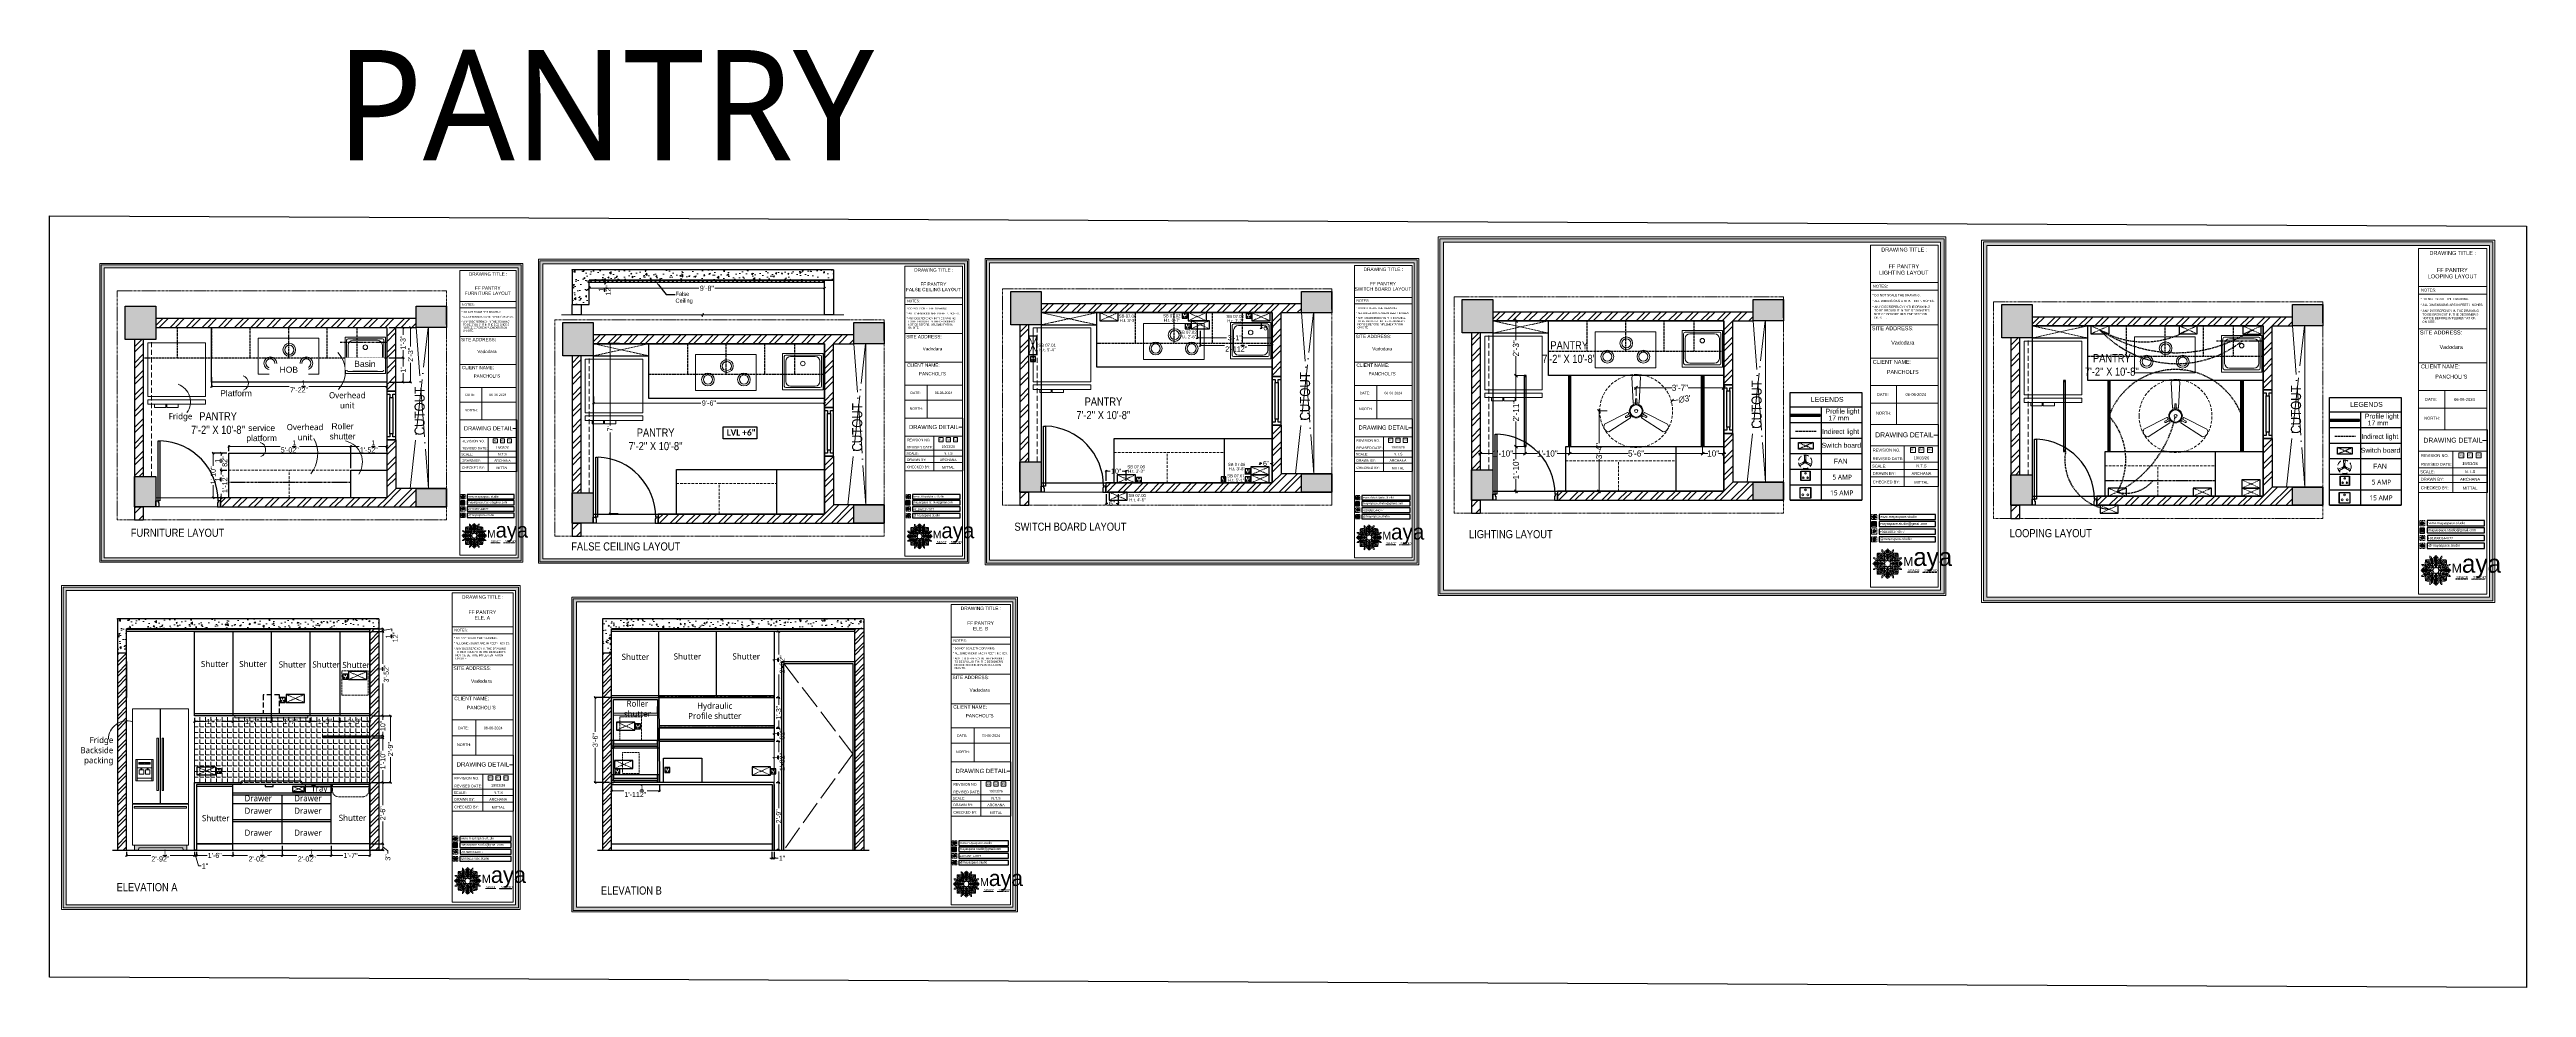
# Model space of a CAD drawing. Header units: millimetres. Extents: x 56222 to 3066687, y -650199 to -121287.
# Drawn here: x 134639 to 135861, y -184675 to -184213 of the extents above; entities outside this region: 7.
import ezdxf
from ezdxf import colors
from ezdxf.entities.mleader import LeaderData, LeaderLine
from ezdxf.enums import TextEntityAlignment as Align
from ezdxf.math import Vec2, Vec3

# ---------------------------------------------------------------- set-up
doc = ezdxf.new("R2010")
doc.units = ezdxf.units.MM
doc.header["$MEASUREMENT"] = 0
doc.header["$PDMODE"] = 35
for name, pattern in [('00 . GROUND FLOOR$0$DASHED', [0.75, 0.5, -0.25]), ('00-Floor Plan$0$DASHED', [0.75, 0.5, -0.25]), ('ACAD_ISO02W100', [15, 12, -3]), ('ACAD_ISO04W100', [30, 24, -3, 0, -3]), ('CENTER', [2, 1.25, -0.25, 0.25, -0.25]), ('DASHED', [0.75, 0.5, -0.25]), ('DASHED2', [0.375, 0.25, -0.125]), ('DASHEDX2', [1.5, 1, -0.5]), ('HIDDEN', [0.375, 0.25, -0.125])]:
    doc.linetypes.add(name, pattern=pattern)
doc.layers.get('Defpoints').update_dxf_attribs({"color": 220})
for name, color, linetype, lineweight in [('03FUN', 37, 'Continuous', 9), ('COLUMN', 1, 'Continuous', 30), ('dim05', 1, 'Continuous', 13), ('Dimension', 10, 'DASHEDX2', 20), ('el', 7, 'Continuous', 20), ('ELEC-wires', 1, 'DASHED2', 13), ('Electrical', 84, 'Continuous', 30), ('ELEVATION', 250, 'Continuous', 9), ('ELEVATION ( WALL COLOUR ) X_', 7, 'Continuous', 9), ('FIRST FLOOR', 7, 'Continuous', 9), ('FIRST FLOOR ( TEXT )', 7, 'Continuous', 9), ('FIRST FLOOR_( PLine )_', 251, 'Continuous', 30), ('FUR1', 1, 'Continuous', 0), ('FURNITURE', 32, 'Continuous', 9), ('furniture dimensions', 1, 'DASHED', 0), ('FURNITURE-1', 252, 'Continuous', 13), ('GF FALSE CEILING', 6, 'Continuous', 35), ('GROUND FLOOR', 7, 'Continuous', 9), ('GROUND FLOOR  ( HATCH )', 251, 'Continuous', 9), ('hatch-rcc', 251, 'Continuous', 9), ('hatch-wall', 8, 'Continuous', 9), ('Labelling', 1, 'Continuous', 25), ('Looping', 10, 'Continuous', 25), ('NAME PLATE', 7, 'Continuous', 25), ('SECTION ( SLAB PLine )', 104, 'Continuous', 30), ('Text', 7, 'Continuous', 15), ('TILE', 14, 'Continuous', 9), ('UTILITY', 48, 'Continuous', 9), ('wall', 7, 'Continuous', 30), ('XX~SLAB ( BEAM )~ ( DIM )', 7, 'Continuous', 9)]:
    doc.layers.add(name, color=color, linetype=linetype, lineweight=lineweight)
for name, color, linetype in [('AR DOOR', 40, 'Continuous'), ('AR ELE-5', 134, 'Continuous'), ('AR HATCH-7', 7, 'Continuous'), ('Labels and Texts', 8, 'Continuous')]:
    doc.layers.add(name, color=color, linetype=linetype)
doc.layers.add('XX~SLAB ( PLINE )', color=251, linetype='Continuous', plot=False)
doc.styles.add('Arial', font='arial.ttf')
doc.styles.add('century g', font='GOTHIC.TTF')
doc.styles.add("Cn_BT_0'-0", font='swissc.ttf')
doc.styles.add('KATHA', font='swissc.ttf')
doc.styles.get("Standard").update_dxf_attribs({"font": 'arial.ttf', "height": 2.5})
doc.dimstyles.new('Archana', dxfattribs={"dimtxt": 2, "dimasz": 0.75, "dimexe": 0.5, "dimexo": 0.5, "dimgap": 0, "dimtad": 0, "dimzin": 0, "dimdsep": 46, "dimlunit": 4, "dimtxsty": 'century g', "dimblk": 'OBLIQUE', "dimcen": 0, "dimdle": 1, "dimclrd": 256, "dimclre": 256, "dimclrt": 256, "dimadec": 0, "dimazin": 0, "dimtfac": 1, "dimtofl": 0, "dimtmove": 1, "dimatfit": 3, "dimfxl": 1, "dimfxlon": 1, "dimtolj": 1, "dimtzin": 0, "dimlwd": -1, "dimlwe": -1, "dimarcsym": 0})
doc.dimstyles.new('ISO-25', dxfattribs={"dimtxt": 2.5, "dimasz": 1, "dimexe": 0.5, "dimexo": 1, "dimtad": 0, "dimdec": 1, "dimlunit": 4, "dimtxsty": 'Standard', "dimblk": 'OBLIQUE', "dimcen": 2.5, "dimclrd": 1, "dimclre": 1, "dimclrt": 5, "dimadec": 0, "dimazin": 0, "dimtfac": 1, "dimtdec": 1, "dimtmove": 0, "dimatfit": 3, "dimfxl": 1, "dimlwd": -1, "dimarcsym": 0})

# ---------------------------------------------------------------- blocks, each defined once
blk = doc.blocks.new('*U144')
for points in [[(-1026, 0), (-986, 0), (-986, 30), (-976, 30), (-976, 100), (-1026, 100)], [(0, 0), (0, -986), (-30, -986), (-30, 0)], [(40, 0), (0, 0), (0, 30), (-10, 30), (-10, 100), (40, 100)]]:
    blk.add_lwpolyline(points, close=True)
at = {"layer": 'AR ELE-5', "linetype": 'ByBlock', "ltscale": 15}
blk.add_arc((1, 1), 987, 180.0347, 267.627, dxfattribs=at)
blk = doc.blocks.new('_Oblique')
at = {"layer": 'wall', "color": 0, "lineweight": -2}
blk.add_line((-0.5, -0.5), (0.5, 0.5), dxfattribs=at)
blk = doc.blocks.new('*D181')
at = {"layer": 'Defpoints', "color": 0, "lineweight": 30, "transparency": 16777216}
for p in [(134719, -184373.3), (134805.5, -184376.8), (134805.5, -184378.9)]:
    blk.add_point(p, dxfattribs=at)
at = {"layer": 'dim05', "color": 1, "linetype": 'Continuous', "lineweight": -2, "transparency": 16777216}
for p, q in [((134719, -184374.3), (134719, -184379.4)), ((134805.5, -184377.8), (134805.5, -184379.4))]:
    blk.add_line(p, q, dxfattribs=at)
at = {"layer": 'dim05', "color": 1, "linetype": 'Continuous', "transparency": 16777216}
for p, q in [((134719, -184378.9), (134757.4, -184378.9)), ((134805.5, -184378.9), (134767.1, -184378.9))]:
    blk.add_line(p, q, dxfattribs=at)
at = {"layer": 'dim05', "color": 1, "transparency": 16777216, "rotation": 180}
blk.add_blockref('_Oblique', (134719, -184378.9), dxfattribs=at)
at = {"layer": 'dim05', "color": 1, "transparency": 16777216}
blk.add_blockref('_Oblique', (134805.5, -184378.9), dxfattribs=at)
at = {"layer": 'dim05', "color": 5, "lineweight": 25, "transparency": 16777216, "insert": (134762.2, -184378.9), "char_height": 2.5, "attachment_point": 5, "style": 'Arial'}
blk.add_mtext('7\'-2{\\H1x;\\S1/2;}"', dxfattribs=at)
blk = doc.blocks.new('*D182')
at = {"layer": 'Defpoints', "color": 0, "lineweight": 30, "transparency": 16777216}
for p in [(134805.5, -184349.8), (134813.5, -184349.8), (134805.5, -184364.8)]:
    blk.add_point(p, dxfattribs=at)
at = {"layer": 'dim05', "color": 1, "linetype": 'Continuous', "lineweight": -2, "transparency": 16777216}
for p, q in [((134806.5, -184349.8), (134814, -184349.8)), ((134806.5, -184364.8), (134814, -184364.8))]:
    blk.add_line(p, q, dxfattribs=at)
at = {"layer": 'dim05', "color": 1, "linetype": 'Continuous', "transparency": 16777216}
for p, q in [((134813.5, -184349.8), (134813.5, -184353.5)), ((134813.5, -184364.8), (134813.5, -184361.1))]:
    blk.add_line(p, q, dxfattribs=at)
at = {"layer": 'dim05', "color": 1, "transparency": 16777216}
for p, rotation in [((134813.5, -184349.8), 90), ((134813.5, -184364.8), 270)]:
    blk.add_blockref('_Oblique', p, dxfattribs=dict(at, rotation=rotation))
at = {"layer": 'dim05', "color": 5, "lineweight": 25, "transparency": 16777216, "insert": (134813.5, -184357.3), "char_height": 2.5, "attachment_point": 5, "rotation": 90, "style": 'Arial'}
blk.add_mtext('1\'-3"', dxfattribs=at)
blk = doc.blocks.new('fridge')
at = {"layer": '03FUN', "linetype": 'ByBlock'}
h = blk.add_hatch(color=250, dxfattribs=at)
h.paths.add_polyline_path([(134543.8, -185600.3), (134543.1, -185600.3), (134543.1, -185626.1), (134543.8, -185626.1)])
h.paths.add_polyline_path([(134541.3, -185600.3), (134540.5, -185600.3), (134540.5, -185626.1), (134541.3, -185626.1)])
blk.add_hatch(color=250, dxfattribs=at).paths.add_polyline_path([(134555, -185634.1), (134529.2, -185634.1), (134529.2, -185634.9), (134555, -185634.9)])
at = {"layer": '03FUN', "linetype": 'CENTER', "lineweight": 30}
h = blk.add_hatch(color=250, dxfattribs=at)
h.paths.add_polyline_path([(134555.3, -185653.1), (134542.2, -185653.1), (134542.2, -185654.5), (134553.3, -185654.5), (134553.4, -185655.5), (134555.3, -185655.5)])
h.paths.add_polyline_path([(134542.2, -185653.1), (134529.4, -185653.1), (134529.4, -185655.5), (134531.4, -185655.5), (134531.5, -185654.5), (134542.2, -185654.5)])
at = {"layer": 'UTILITY'}
for p, q in [((134530.8, -185614.9), (134537.9, -185614.9)), ((134530.8, -185620.1), (134537.9, -185620.1))]:
    blk.add_line(p, q, dxfattribs=at)
for points in [[(134542.1, -185585.8), (134528.4, -185585.8), (134528.4, -185632.5), (134542.1, -185632.5)], [(134556, -185585.8), (134542.3, -185585.8), (134542.3, -185632.5), (134556, -185632.5)], [(134541.3, -185600.3), (134541.3, -185626.1), (134540.5, -185626.1), (134540.5, -185600.3)], [(134543.8, -185600.3), (134543.8, -185626.1), (134543.1, -185626.1), (134543.1, -185600.3)], [(134530, -185621.3), (134538.7, -185621.3), (134538.7, -185610.9), (134530, -185610.9)], [(134530, -185610.9), (134530.8, -185610.9), (134530.8, -185621.3), (134530, -185621.3)], [(134531.5, -185612.4), (134537.1, -185612.4), (134537.1, -185613.2), (134531.5, -185613.2)], [(134531.7, -185615.9), (134534, -185615.9), (134534, -185618.1), (134531.7, -185618.1)], [(134532.6, -185615.9), (134533.1, -185615.9), (134533.1, -185614.9), (134532.6, -185614.9)], [(134537, -185615.9), (134534.8, -185615.9), (134534.8, -185618.1), (134537, -185618.1)], [(134536.2, -185615.9), (134535.6, -185615.9), (134535.6, -185614.9), (134536.2, -185614.9)], [(134538.7, -185610.9), (134537.9, -185610.9), (134537.9, -185621.3), (134538.7, -185621.3)], [(134556, -185632.9), (134528.4, -185632.9), (134528.4, -185653.1), (134556, -185653.1)], [(134529.2, -185634.1), (134555, -185634.1), (134555, -185634.9), (134529.2, -185634.9)], [(134555.3, -185653.1), (134529.4, -185653.1), (134529.4, -185655.5), (134531.4, -185655.5), (134531.5, -185654.5), (134553.3, -185654.5), (134553.4, -185655.5), (134555.3, -185655.5)]]:
    blk.add_lwpolyline(points, close=True, dxfattribs=at)
for centre in [(134531.8, -185612.8), (134532.5, -185612.8), (134533.2, -185612.8), (134533.9, -185612.8), (134534.7, -185612.8), (134535.4, -185612.8), (134536.1, -185612.8), (134536.8, -185612.8)]:
    blk.add_circle(centre, 0.145, dxfattribs=at)
blk = doc.blocks.new('FSFSF')
at = {"color": 42, "lineweight": 5, "true_color": 0xe0ac11}
for p, q in [((28600, 143.5), (28600, 140.2)), ((28602.1, 141.4), (28600, 143.5)), ((28603.9, 139.7), (28608.6, 144.1)), ((28607.9, 142.2), (28608.6, 142.8)), ((28613.3, 139.7), (28608.6, 144.1)), ((28609.3, 142.2), (28608.6, 142.8)), ((28615, 141.4), (28617.1, 143.5)), ((28617.1, 143.5), (28617.1, 140.2)), ((28591.6, 127.4), (28587.2, 122.7)), ((28591.6, 117.9), (28587.2, 122.7)), ((28587.7, 131.2), (28591.1, 131.2)), ((28589.8, 129.1), (28587.7, 131.2)), ((28589.8, 116.2), (28587.7, 114.1)), ((28587.7, 114.1), (28591.1, 114.1)), ((28589, 123.3), (28588.4, 122.7)), ((28589, 122), (28588.4, 122.7)), ((28589, 123.3), (28589, 124.7)), ((28589, 124.7), (28595.4, 124.7)), ((28589, 123.3), (28604.7, 123.3)), ((28589, 122), (28604.7, 122)), ((28589, 122), (28589, 120.7)), ((28589, 120.7), (28595.4, 120.7)), ((28589.8, 129.1), (28599.3, 129.1)), ((28589.8, 116.2), (28599.3, 116.2)), ((28597.5, 124.8), (28591.1, 131.2)), ((28597.5, 120.5), (28591.1, 114.1)), ((28604.7, 127.4), (28591.6, 127.4)), ((28591.6, 127.4), (28598.2, 122.7)), ((28591.6, 117.9), (28598.2, 122.7)), ((28604.7, 117.9), (28591.6, 117.9)), ((28593.2, 131.5), (28593.5, 137.7)), ((28593.2, 131.5), (28601.7, 122.7)), ((28601.2, 130.2), (28593.2, 131.5)), ((28593.2, 113.9), (28601.7, 122.7)), ((28601.2, 115.1), (28593.2, 113.9)), ((28593.2, 113.9), (28593.5, 107.6)), ((28593.4, 135), (28594.6, 136.1)), ((28593.4, 135), (28597.6, 130.8)), ((28593.4, 110.3), (28597.6, 114.5)), ((28593.4, 110.3), (28594.6, 109.2)), ((28599.8, 138.1), (28593.5, 137.7)), ((28599.8, 107.2), (28593.5, 107.5)), ((28595.1, 136.7), (28594.5, 136.7)), ((28595.1, 108.5), (28594.5, 108.5)), ((28594.6, 136.1), (28594.6, 136.7)), ((28605.2, 125), (28594.6, 136.1)), ((28605.2, 120.4), (28594.6, 109.2)), ((28594.6, 109.2), (28594.6, 108.6)), ((28596.2, 137.9), (28595.1, 136.7)), ((28606.3, 126.1), (28595.1, 136.7)), ((28606.3, 119.1), (28595.1, 108.5)), ((28596.2, 107.4), (28595.1, 108.5)), ((28596.2, 137.9), (28600.5, 133.6)), ((28596.2, 107.4), (28600.5, 111.6)), ((28597.5, 124.8), (28599.3, 126.5)), ((28597.5, 120.5), (28599.3, 118.8)), ((28602.1, 125.4), (28598.2, 122.7)), ((28602.1, 119.9), (28598.2, 122.7)), ((28599.3, 126.5), (28599.3, 129.1)), ((28599.3, 118.8), (28599.3, 116.2)), ((28599.8, 138.1), (28608.6, 129.6)), ((28601, 130), (28599.8, 138.1)), ((28599.8, 107.2), (28608.6, 115.7)), ((28601, 115.2), (28599.8, 107.2)), ((28606.5, 133.8), (28600, 140.2)), ((28606.5, 111.5), (28600, 105.1)), ((28605.9, 129.2), (28601, 130)), ((28605.9, 116), (28601, 115.2)), ((28602.1, 125.4), (28601.2, 130.2)), ((28602.1, 119.9), (28601.2, 115.1)), ((28602.3, 123.3), (28601.7, 122.7)), ((28602.3, 122), (28601.7, 122.7)), ((28602.1, 141.4), (28602.1, 132)), ((28604.7, 132), (28602.1, 132)), ((28602.1, 103.8), (28602.1, 113.3)), ((28604.7, 113.3), (28602.1, 113.3)), ((28602.3, 123.3), (28603, 122.7)), ((28602.3, 122), (28603, 122.7)), ((28605.2, 125), (28603, 122.7)), ((28605.2, 120.4), (28603, 122.7)), ((28603.7, 126.5), (28603.7, 127.4)), ((28604.7, 126.5), (28603.7, 126.5)), ((28604.7, 118.8), (28603.7, 118.8)), ((28603.7, 118.8), (28603.7, 117.9)), ((28603.9, 126.6), (28603.9, 139.7)), ((28603.9, 139.7), (28608.6, 133)), ((28604.7, 127.6), (28603.9, 127.6)), ((28607.9, 126.6), (28603.9, 126.6)), ((28607.9, 118.6), (28603.9, 118.6)), ((28603.9, 118.6), (28603.9, 105.5)), ((28604.7, 117.7), (28603.9, 117.7)), ((28603.9, 105.5), (28608.6, 112.2)), ((28606.5, 133.8), (28604.7, 132)), ((28604.7, 126.6), (28604.7, 127.6)), ((28604.7, 123.3), (28604.7, 127.4)), ((28604.7, 122), (28604.7, 117.9)), ((28604.7, 118.6), (28604.7, 117.7)), ((28606.5, 111.5), (28604.7, 113.3)), ((28605.9, 129.2), (28608.6, 133)), ((28605.9, 116), (28608.6, 112.2)), ((28606.3, 126.1), (28608.6, 128.3)), ((28606.3, 119.1), (28608.6, 117)), ((28607.9, 142.2), (28606.6, 142.2)), ((28606.6, 142.2), (28606.6, 135.8)), ((28606.6, 103), (28606.6, 109.4)), ((28607.9, 142.2), (28607.9, 126.6)), ((28607.9, 128.9), (28608.6, 129.6)), ((28607.9, 128.9), (28608.6, 128.3)), ((28607.9, 103), (28607.9, 118.6)), ((28607.9, 116.3), (28608.6, 117)), ((28607.9, 116.3), (28608.6, 115.7)), ((28613.3, 139.7), (28608.6, 133)), ((28617.4, 138.1), (28608.6, 129.6)), ((28611.3, 129.2), (28608.6, 133)), ((28609.3, 128.9), (28608.6, 129.6)), ((28609.3, 128.9), (28608.6, 128.3)), ((28610.9, 126.1), (28608.6, 128.3)), ((28610.9, 119.1), (28608.6, 117)), ((28609.3, 116.3), (28608.6, 117)), ((28609.3, 116.3), (28608.6, 115.7)), ((28611.3, 116), (28608.6, 112.2)), ((28617.4, 107.2), (28608.6, 115.7)), ((28613.3, 105.5), (28608.6, 112.2)), ((28609.3, 142.2), (28609.3, 126.6)), ((28609.3, 142.2), (28610.6, 142.2)), ((28609.3, 126.6), (28613.3, 126.6)), ((28609.3, 118.6), (28613.3, 118.6)), ((28609.3, 103), (28609.3, 118.6)), ((28610.6, 142.2), (28610.6, 135.8)), ((28610.6, 103), (28610.6, 109.4)), ((28610.7, 133.8), (28617.1, 140.2)), ((28610.7, 133.8), (28612.4, 132)), ((28610.7, 111.5), (28612.4, 113.3)), ((28610.7, 111.5), (28617.1, 105.1)), ((28610.9, 126.1), (28622, 136.7)), ((28610.9, 119.1), (28622, 108.5)), ((28611.3, 129.2), (28616.1, 130)), ((28611.3, 116), (28616.1, 115.2)), ((28612, 125), (28622.6, 136.1)), ((28612, 125), (28614.2, 122.7)), ((28612, 120.4), (28614.2, 122.7)), ((28612, 120.4), (28622.6, 109.2)), ((28612.4, 132), (28615, 132)), ((28612.4, 113.3), (28615, 113.3)), ((28612.5, 126.6), (28612.5, 127.6)), ((28612.5, 127.6), (28613.3, 127.6)), ((28612.5, 123.3), (28612.5, 127.4)), ((28612.5, 127.4), (28625.6, 127.4)), ((28612.5, 126.5), (28613.5, 126.5)), ((28628.2, 123.3), (28612.5, 123.3)), ((28612.5, 122), (28612.5, 117.9)), ((28628.2, 122), (28612.5, 122)), ((28612.5, 118.8), (28613.5, 118.8)), ((28612.5, 118.6), (28612.5, 117.7)), ((28612.5, 117.9), (28625.6, 117.9)), ((28612.5, 117.7), (28613.3, 117.7)), ((28613.3, 126.6), (28613.3, 139.7)), ((28613.3, 118.6), (28613.3, 105.5)), ((28613.5, 126.5), (28613.5, 127.4)), ((28613.5, 118.8), (28613.5, 117.9)), ((28614.9, 123.3), (28614.2, 122.7)), ((28614.9, 122), (28614.2, 122.7)), ((28614.9, 123.3), (28615.5, 122.7)), ((28614.9, 122), (28615.5, 122.7)), ((28615, 141.4), (28615, 132)), ((28615, 103.8), (28615, 113.3)), ((28615.1, 125.4), (28615.9, 130.2)), ((28615.1, 125.4), (28619, 122.7)), ((28615.1, 119.9), (28619, 122.7)), ((28615.1, 119.9), (28615.9, 115.1)), ((28624, 131.5), (28615.5, 122.7)), ((28624, 113.9), (28615.5, 122.7)), ((28615.9, 130.2), (28624, 131.5)), ((28615.9, 115.1), (28624, 113.9)), ((28616.1, 130), (28617.4, 138.1)), ((28616.1, 115.2), (28617.4, 107.2)), ((28620.9, 137.9), (28616.7, 133.6)), ((28620.9, 107.4), (28616.7, 111.6)), ((28617.4, 138.1), (28623.6, 137.7)), ((28617.4, 107.2), (28623.6, 107.5)), ((28627.3, 129.1), (28617.9, 129.1)), ((28617.9, 126.5), (28617.9, 129.1)), ((28619.7, 124.8), (28617.9, 126.5)), ((28619.7, 120.5), (28617.9, 118.8)), ((28617.9, 118.8), (28617.9, 116.2)), ((28627.3, 116.2), (28617.9, 116.2)), ((28625.6, 127.4), (28619, 122.7)), ((28625.6, 117.9), (28619, 122.7)), ((28623.8, 135), (28619.6, 130.8)), ((28623.8, 110.3), (28619.6, 114.5)), ((28619.7, 124.8), (28626.1, 131.2)), ((28619.7, 120.5), (28626.1, 114.1)), ((28620.9, 137.9), (28622, 136.7)), ((28620.9, 107.4), (28622, 108.5)), ((28628.2, 124.7), (28621.8, 124.7)), ((28628.2, 120.7), (28621.8, 120.7)), ((28622, 136.7), (28622.6, 136.7)), ((28622, 108.5), (28622.6, 108.5)), ((28622.6, 136.1), (28622.6, 136.7)), ((28623.8, 135), (28622.6, 136.1)), ((28623.8, 110.3), (28622.6, 109.2)), ((28622.6, 109.2), (28622.6, 108.6)), ((28624, 131.5), (28623.6, 137.7)), ((28624, 113.9), (28623.6, 107.6)), ((28625.6, 127.4), (28630, 122.7)), ((28625.6, 117.9), (28630, 122.7)), ((28629.5, 131.2), (28626.1, 131.2)), ((28629.5, 114.1), (28626.1, 114.1)), ((28627.3, 129.1), (28629.5, 131.2)), ((28627.3, 116.2), (28629.5, 114.1)), ((28628.2, 123.3), (28628.2, 124.7)), ((28628.2, 123.3), (28628.8, 122.7)), ((28628.2, 122), (28628.8, 122.7)), ((28628.2, 122), (28628.2, 120.7)), ((28600, 101.7), (28600, 105.1)), ((28602.1, 103.8), (28600, 101.7)), ((28603.9, 105.5), (28608.6, 101.1)), ((28607.9, 103), (28606.6, 103)), ((28607.9, 103), (28608.6, 102.4)), ((28613.3, 105.5), (28608.6, 101.1)), ((28609.3, 103), (28608.6, 102.4)), ((28609.3, 103), (28610.6, 103)), ((28615, 103.8), (28617.1, 101.7)), ((28617.1, 101.7), (28617.1, 105.1))]:
    blk.add_line(p, q, dxfattribs=at)
blk = doc.blocks.new('hgwg')
at = {"layer": 'Dimension', "true_color": 0xd39e00}
h = blk.add_hatch(color=42, dxfattribs=at)
h.dxf.hatch_style = 1
h.paths.add_polyline_path([(27505.7, 45.1), (27494.3, 45.1), (27494.3, 44.9), (27505.7, 44.9)])
h = blk.add_hatch(color=42, dxfattribs=at)
h.dxf.hatch_style = 1
h.paths.add_polyline_path([(27523.3, 44.9), (27509.7, 44.9), (27509.7, 44.8), (27523.3, 44.8)])
at = {"layer": 'Dimension', "color": 42, "true_color": 0xd39e00}
for p, q in [((27494.3, 45.1), (27505.7, 45.1)), ((27494.3, 44.9), (27494.3, 45.1)), ((27494.3, 44.9), (27505.7, 44.9)), ((27505.7, 45.1), (27505.7, 44.9)), ((27509.7, 44.9), (27523.3, 44.9)), ((27509.7, 44.9), (27509.7, 44.8)), ((27509.7, 44.8), (27523.3, 44.8)), ((27523.3, 44.8), (27523.3, 44.9))]:
    blk.add_line(p, q, dxfattribs=at)
at = {"layer": 'Dimension', "color": 42, "true_color": 0xd39e00, "attachment_point": 1}
for s, width, insert, char_height in [('{\\fCinzel|b0|i0|c0|p2;\\H1.5x;M\\fAmsterdam One|b0|i0|c0|p2;\\H2x;aya}', 85.328, (27490.2, 69.2), 6), ('{\\fCinzel|b0|i0|c0|p0;SPACE     STUDIO}', 66.129, (27494.8, 47.9), 2.5)]:
    blk.add_mtext_dynamic_manual_height_columns(s, width=width, gutter_width=30, heights=[0], dxfattribs=dict(at, insert=insert, char_height=char_height))
blk = doc.blocks.new('QEGW4TG')
at = {"layer": 'Dimension', "true_color": 0x000000}
h = blk.add_hatch(color=18, dxfattribs=at)
h.dxf.hatch_style = 1
h.paths.add_polyline_path([(1.2, 2), (1, 1.3, 0.550912), (1.1, 1.2), (1.8, 1.4, 6.344125)])
h.paths.add_polyline_path([(1.8, 1.7), (1.4, 1.6), (1.5, 2, -9.071339)], flags=16)
h.paths.add_polyline_path([(1.7, 2.7, -0.387513), (1.9, 3.2, -0.360742), (2, 3.2), (2.2, 2.9, -0.071517), (2.1, 2.7, 0.321676), (2.1, 2.7, 0.122183), (2.5, 2.2, 0.066047), (2.7, 1.9, 0.375674), (3.1, 2.2, 0.526753), (3, 2.3), (2.8, 2.4, 0.273721), (2.7, 2.3, 0.040749), (2.6, 2.3, -2.427977), (2.4, 2, -0.190785)], flags=0)
h = blk.add_hatch(color=18, dxfattribs=at)
h.dxf.hatch_style = 1
h.paths.add_polyline_path([(2.7, 2.3, 0.040749), (2.6, 2.3, -0.441282), (2.5, 2.2, -0.11828), (2.1, 2.6, -0.441282), (2.1, 2.7, 0.040749), (2.1, 2.8, 0.290083), (2.1, 2.9), (2, 3.2, 0.316231), (1.9, 3.2, 0.190337), (1.7, 3, 0.170513), (1.7, 2.7, 0.252784), (2.7, 1.9, 0.170513), (2.9, 2, 0.190337), (3.1, 2.2, 0.466684), (3, 2.3), (2.8, 2.4, 0.273721)])
for p, q in [((1.2, 2), (1, 1.3)), ((1.1, 1.2), (1.8, 1.4)), ((1.5, 2), (1.4, 1.6)), ((1.4, 1.6), (1.8, 1.7)), ((2, 3.2), (2.1, 2.9)), ((3.1, 2.3), (2.8, 2.4))]:
    blk.add_line(p, q)
blk.add_lwpolyline([(0, 0), (4.7, 0), (4.7, 4.7), (0, 4.7)], close=True)
for centre, radius, start, end in [((1.1, 1.3), 0.0598, 164.8483, 282.1458), ((2.4, 2.6), 1.34, 241.4727, 205.6422), ((2.4, 2.6), 1.04, 235.9962, 210.8333), ((2.1, 2.9), 0.364, 118.9685, 159.3648), ((2.1, 2.9), 0.39, 159.7007, 198.4072), ((3, 3.2), 1.33, 201.4218, 258.1669), ((1.9, 3.1), 0.0896, 41.8985, 123.1344), ((2.1, 2.7), 0.066, 135.9932, 224.8892), ((2, 2.9), 0.104, 320.3924, 28.6971), ((1.7, 3.2), 0.586, 312.4617, 321.8728), ((3.1, 3.4), 1.31, 216.5455, 243.5279), ((2.6, 2.3), 0.066, 234.2482, 323.1441), ((3.1, 1.9), 0.586, 137.2645, 146.6756), ((2.8, 2.3), 0.104, 70.4402, 138.745), ((2.8, 2.3), 0.39, 260.7301, 299.4366), ((2.8, 2.3), 0.364, 299.7725, 340.1688), ((3, 2.2), 0.0896, 336.0029, 57.2388)]:
    blk.add_arc(centre, radius, start, end)
blk = doc.blocks.new('ASGERG')
at = {"layer": 'Dimension', "true_color": 0x000000}
h = blk.add_hatch(color=18, dxfattribs=at)
h.dxf.hatch_style = 1
h.paths.add_polyline_path([(1, 1.7, 0.402382), (1.8, 1), (3, 1, 0.426145), (3.7, 1.9), (3.7, 3, 0.402382), (2.8, 3.7), (1.7, 3.7, 0.426145), (1, 2.8)])
h.paths.add_polyline_path([(1.3, 1.7, 0.402382), (1.8, 1.3), (2.9, 1.3, 0.426145), (3.4, 1.8), (3.4, 3, 0.402382), (2.9, 3.4), (1.7, 3.4, 0.426145), (1.3, 2.8)], flags=16)
h.paths.add_polyline_path([(3, 2.3, -1), (1.6, 2.3, -1)], flags=0)
h.paths.add_polyline_path([(2.7, 2.3, -1), (1.9, 2.3, -1)], flags=0)
h.paths.add_polyline_path([(3.2, 3, -1), (2.9, 3, -1)], flags=0)
h.paths.add_polyline_path([(1.6, 2.3, 1), (3, 2.3, 1)], flags=0)
h = blk.add_hatch(color=18, dxfattribs=at)
h.dxf.hatch_style = 1
h.paths.add_polyline_path([(1.6, 2.3, 1), (3, 2.3, 1)])
h.paths.add_polyline_path([(2.7, 2.3, 1), (1.9, 2.3, 1)], flags=16)
h = blk.add_hatch(color=18, dxfattribs=at)
h.dxf.hatch_style = 1
h.paths.add_polyline_path([(3.2, 3, 1), (2.9, 3, 1)])
for p, q in [((1, 3), (1, 1.7)), ((1.3, 3), (1.3, 1.7)), ((1.7, 3.7), (3, 3.7)), ((2.9, 3.4), (1.7, 3.4)), ((2.9, 1.3), (1.7, 1.3)), ((1.7, 1), (3, 1)), ((3.4, 3), (3.4, 1.7)), ((3.7, 3), (3.7, 1.7))]:
    blk.add_line(p, q)
blk.add_lwpolyline([(0, 0), (4.7, 0), (4.7, 4.7), (0, 4.7)], close=True)
for centre, radius in [((2.3, 2.3), 0.694), ((2.3, 2.3), 0.414), ((3, 3), 0.168)]:
    blk.add_circle(centre, radius)
for centre, radius, start, end in [((1.8, 2.9), 0.778, 94.8631, 172.8127), ((1.8, 1.8), 0.778, 187.1873, 265.1369), ((1.8, 2.9), 0.491, 94.8631, 172.8127), ((1.8, 1.8), 0.491, 187.1873, 265.1369), ((2.9, 2.9), 0.491, 7.1873, 85.1369), ((2.9, 1.8), 0.491, 274.8631, 352.8127), ((2.9, 2.9), 0.778, 7.1873, 85.1369), ((2.9, 1.8), 0.778, 274.8631, 352.8127)]:
    blk.add_arc(centre, radius, start, end)
blk = doc.blocks.new('DTGWEGEARG')
at = {"layer": 'Dimension', "true_color": 0x000000}
h = blk.add_hatch(color=18, dxfattribs=at)
h.dxf.hatch_style = 1
h.paths.add_polyline_path([(3.8, 2.3, 1), (0.8, 2.3, 1)])
h.paths.add_polyline_path([(2.4, 1.1), (2.4, 1.7, -0.058279), (2.8, 1.6, -0.103353)], flags=16)
h.paths.add_polyline_path([(2.3, 1.1, -0.101741), (1.9, 1.6, -0.057171), (2.3, 1.7)], flags=16)
h.paths.add_polyline_path([(2.2, 1, -0.105795), (1.7, 1.6, 0.055205), (1.4, 1.4, 0.169822)], flags=16)
h.paths.add_polyline_path([(3, 1.7, 0.081336), (3.1, 2.3), (3.7, 2.3, -0.152069), (3.4, 1.5, 0.05687)], flags=16)
h.paths.add_polyline_path([(2.9, 1.8, 0.061945), (2.4, 1.8), (2.4, 2.3), (3, 2.3, -0.081344)], flags=16)
h.paths.add_polyline_path([(2.3, 1.8, 0.060923), (1.8, 1.8, -0.081344), (1.7, 2.3), (2.3, 2.3)], flags=16)
h.paths.add_polyline_path([(1.7, 1.7, 0.05687), (1.3, 1.5, -0.152069), (1, 2.3), (1.5, 2.3, 0.081336)], flags=16)
h.paths.add_polyline_path([(3, 2.4), (2.4, 2.4), (2.4, 2.8, 0.061945), (2.9, 2.9, -0.080009)], flags=16)
h.paths.add_polyline_path([(3.1, 2.4, 0.080116), (3, 3, 0.127778), (2.5, 3.7, -0.36029), (3.7, 2.4)], flags=16)
h.paths.add_polyline_path([(2.3, 2.4), (1.7, 2.4, -0.080009), (1.8, 2.9, 0.060923), (2.3, 2.8)], flags=16)
h.paths.add_polyline_path([(1.5, 2.4), (1, 2.4, -0.150466), (1.3, 3.2, 0.05687), (1.7, 3, 0.080116)], flags=16)
h.paths.add_polyline_path([(2.4, 3), (2.4, 3.6, -0.103353), (2.8, 3, -0.058279)], flags=16)
h.paths.add_polyline_path([(2.3, 3, -0.057171), (1.9, 3, -0.101741), (2.3, 3.5)], flags=16)
h.paths.add_polyline_path([(1.7, 3.1, -0.055205), (1.4, 3.3, -0.169822), (2.2, 3.7, 0.105795)], flags=16)
blk.add_lwpolyline([(0, 0), (4.7, 0), (4.7, 4.7), (0, 4.7)], close=True)
at = {"layer": 'Dimension', "color": 18, "true_color": 0x000000}
for p, q in [((1, 2.4), (1.5, 2.4)), ((1, 2.3), (1.5, 2.3)), ((1.7, 2.4), (2.3, 2.4)), ((1.7, 2.3), (2.3, 2.3)), ((2.3, 3.5), (2.3, 3)), ((2.3, 2.8), (2.3, 2.4)), ((2.3, 2.3), (2.3, 1.8)), ((2.3, 1.7), (2.3, 1.1)), ((2.4, 3.6), (2.4, 3)), ((2.4, 2.8), (2.4, 2.4)), ((2.4, 2.4), (3, 2.4)), ((2.4, 2.3), (3, 2.3)), ((2.4, 2.3), (2.4, 1.8)), ((2.4, 1.7), (2.4, 1.1)), ((3.1, 2.4), (3.7, 2.4)), ((3.1, 2.3), (3.7, 2.3))]:
    blk.add_line(p, q, dxfattribs=at)
blk.add_circle((2.3, 2.3), 1.49, dxfattribs=at)
for centre, radius, start, end in [((2.3, 2.3), 1.34, 142.3819, 176.6093), ((2.3, 2.3), 1.34, 183.0315, 217.6181), ((2.3, 4.7), 1.9, 236.1399, 249.1595), ((2.3, -0.1), 1.9, 110.8405, 123.8601), ((2.3, 2.3), 1.34, 97.3549, 135.9073), ((2.3, 4.7), 1.75, 236.7417, 249.3811), ((2.3, -0.1), 1.75, 110.6189, 123.2583), ((2.3, 2.3), 1.34, 224.0927, 262.6451), ((3.3, 2.3), 1.73, 159.0567, 177.3789), ((3.3, 2.3), 1.73, 182.3435, 200.9433), ((3.3, 2.3), 1.73, 129.9301, 154.0867), ((3.3, 2.3), 1.58, 158.8325, 177.1302), ((3.3, 2.3), 1.58, 182.5658, 201.1675), ((3.3, 2.3), 1.73, 205.9133, 230.0699), ((2.3, 4.7), 1.9, 253.6799, 267.6253), ((2.3, -0.1), 1.9, 92.3747, 106.3201), ((3.3, 2.3), 1.58, 130.1073, 153.3446), ((2.3, 4.7), 1.75, 254.3336, 267.422), ((2.3, -0.1), 1.75, 92.578, 105.6664), ((3.3, 2.3), 1.58, 206.6554, 229.8927), ((1.4, 2.3), 1.58, 26.6554, 50.2584), ((2.3, 4.7), 1.75, 272.3248, 285.6664), ((2.3, 4.7), 1.9, 272.1415, 286.3201), ((2.3, -0.1), 1.9, 73.6799, 87.8585), ((2.3, -0.1), 1.75, 74.3336, 87.6752), ((1.4, 2.3), 1.58, 309.7416, 333.3446), ((2.3, 2.3), 1.34, 3.3907, 82.6451), ((1.4, 2.3), 1.73, 25.9133, 50.0699), ((1.4, 2.3), 1.73, 309.9301, 334.0867), ((2.3, 2.3), 1.34, 277.3549, 315.9073), ((1.4, 2.3), 1.58, 2.8698, 21.1675), ((1.4, 2.3), 1.58, 338.8325, 357.4342), ((2.3, 4.7), 1.75, 290.6189, 303.2583), ((2.3, 4.7), 1.9, 290.8405, 303.8601), ((1.4, 2.3), 1.73, 2.6211, 20.9433), ((1.4, 2.3), 1.73, 339.0567, 357.6565), ((2.3, -0.1), 1.9, 56.1399, 69.1595), ((2.3, -0.1), 1.75, 56.7417, 69.3811), ((2.3, 2.3), 1.34, 322.3819, 356.9685)]:
    blk.add_arc(centre, radius, start, end, dxfattribs=at)
blk = doc.blocks.new('*D183')
at = {"layer": 'Defpoints', "color": 0, "lineweight": 30, "transparency": 16777216}
for p in [(134805.5, -184364.8), (134805.5, -184376.8), (134813.5, -184376.8)]:
    blk.add_point(p, dxfattribs=at)
at = {"layer": 'dim05', "color": 1, "linetype": 'Continuous', "lineweight": -2, "transparency": 16777216}
for p, q in [((134806.5, -184364.8), (134814, -184364.8)), ((134806.5, -184376.8), (134814, -184376.8))]:
    blk.add_line(p, q, dxfattribs=at)
at = {"layer": 'dim05', "color": 1, "linetype": 'Continuous', "transparency": 16777216}
for p, q in [((134813.5, -184364.8), (134813.5, -184369.1)), ((134813.5, -184376.8), (134813.5, -184372.4))]:
    blk.add_line(p, q, dxfattribs=at)
at = {"layer": 'dim05', "color": 1, "transparency": 16777216}
for p, rotation in [((134813.5, -184364.8), 90), ((134813.5, -184376.8), 270)]:
    blk.add_blockref('_Oblique', p, dxfattribs=dict(at, rotation=rotation))
at = {"layer": 'dim05', "color": 5, "lineweight": 25, "transparency": 16777216, "insert": (134813.5, -184370.8), "char_height": 2.5, "attachment_point": 5, "rotation": 90, "style": 'Arial'}
blk.add_mtext("1'", dxfattribs=at)
blk = doc.blocks.new('*D184')
at = {"layer": 'Defpoints', "color": 0, "lineweight": 30, "transparency": 16777216}
for p in [(134727.5, -184411.8), (134719.8, -184433.8), (134727.5, -184433.8)]:
    blk.add_point(p, dxfattribs=at)
at = {"layer": 'dim05', "color": 1, "linetype": 'Continuous', "lineweight": -2, "transparency": 16777216}
for p, q in [((134726.5, -184411.8), (134719.3, -184411.8)), ((134726.5, -184433.8), (134719.3, -184433.8))]:
    blk.add_line(p, q, dxfattribs=at)
at = {"layer": 'dim05', "color": 1, "linetype": 'Continuous', "transparency": 16777216}
for p, q in [((134719.8, -184411.8), (134719.8, -184418)), ((134719.8, -184433.8), (134719.8, -184427.6))]:
    blk.add_line(p, q, dxfattribs=at)
at = {"layer": 'dim05', "color": 1, "transparency": 16777216}
for p, rotation in [((134719.8, -184411.8), 90), ((134719.8, -184433.8), 270)]:
    blk.add_blockref('_Oblique', p, dxfattribs=dict(at, rotation=rotation))
at = {"layer": 'dim05', "color": 5, "lineweight": 25, "transparency": 16777216, "insert": (134719.8, -184422.8), "char_height": 2.5, "attachment_point": 5, "rotation": 90, "style": 'Arial'}
blk.add_mtext('1\'-10"', dxfattribs=at)
blk = doc.blocks.new('*D185')
at = {"layer": 'Defpoints', "color": 0, "lineweight": 30, "transparency": 16777216}
for p in [(134727.5, -184420.3), (134723.8, -184433.8), (134727.5, -184433.8)]:
    blk.add_point(p, dxfattribs=at)
at = {"layer": 'dim05', "color": 1, "linetype": 'Continuous', "lineweight": -2, "transparency": 16777216}
for p, q in [((134726.5, -184420.3), (134723.3, -184420.3)), ((134726.5, -184433.8), (134723.3, -184433.8))]:
    blk.add_line(p, q, dxfattribs=at)
at = {"layer": 'dim05', "color": 1, "linetype": 'Continuous', "transparency": 16777216}
for p, q in [((134723.8, -184420.3), (134723.8, -184422.3)), ((134723.8, -184433.8), (134723.8, -184431.8))]:
    blk.add_line(p, q, dxfattribs=at)
at = {"layer": 'dim05', "color": 1, "transparency": 16777216}
for p, rotation in [((134723.8, -184420.3), 90), ((134723.8, -184433.8), 270)]:
    blk.add_blockref('_Oblique', p, dxfattribs=dict(at, rotation=rotation))
at = {"layer": 'dim05', "color": 5, "lineweight": 25, "transparency": 16777216, "insert": (134723.8, -184427), "char_height": 2.5, "attachment_point": 5, "rotation": 90, "style": 'Arial'}
blk.add_mtext('1\'-1{\\H1x;\\S1/2;}"', dxfattribs=at)
blk = doc.blocks.new('*D186')
at = {"layer": 'Defpoints', "color": 0, "lineweight": 30, "transparency": 16777216}
for p in [(134723.8, -184411.8), (134727.5, -184411.8), (134727.5, -184420.3)]:
    blk.add_point(p, dxfattribs=at)
at = {"layer": 'dim05', "color": 1, "linetype": 'Continuous', "lineweight": -2, "transparency": 16777216}
for p, q in [((134726.5, -184411.8), (134723.3, -184411.8)), ((134726.5, -184420.3), (134723.3, -184420.3))]:
    blk.add_line(p, q, dxfattribs=at)
at = {"layer": 'dim05', "color": 1, "linetype": 'Continuous', "transparency": 16777216}
for p, q in [((134723.8, -184411.8), (134723.8, -184413.1)), ((134723.8, -184420.3), (134723.8, -184419))]:
    blk.add_line(p, q, dxfattribs=at)
at = {"layer": 'dim05', "color": 1, "transparency": 16777216}
for p, rotation in [((134723.8, -184411.8), 90), ((134723.8, -184420.3), 270)]:
    blk.add_blockref('_Oblique', p, dxfattribs=dict(at, rotation=rotation))
at = {"layer": 'dim05', "color": 5, "lineweight": 25, "transparency": 16777216, "insert": (134723.8, -184416), "char_height": 2.5, "attachment_point": 5, "rotation": 90, "style": 'Arial'}
blk.add_mtext('8{\\H1x;\\S1/2;}"', dxfattribs=at)
blk = doc.blocks.new('*D187')
at = {"layer": 'Defpoints', "color": 0, "lineweight": 30, "transparency": 16777216}
for p in [(134727.5, -184408.5), (134727.5, -184411.8), (134787.8, -184420.3)]:
    blk.add_point(p, dxfattribs=at)
at = {"layer": 'dim05', "color": 1, "linetype": 'Continuous', "lineweight": -2, "transparency": 16777216}
for p, q in [((134727.5, -184410.8), (134727.5, -184408)), ((134787.8, -184419.3), (134787.8, -184408))]:
    blk.add_line(p, q, dxfattribs=at)
at = {"layer": 'dim05', "color": 1, "linetype": 'Continuous', "transparency": 16777216}
for p, q in [((134727.5, -184408.5), (134752.8, -184408.5)), ((134787.8, -184408.5), (134762.5, -184408.5))]:
    blk.add_line(p, q, dxfattribs=at)
at = {"layer": 'dim05', "color": 1, "transparency": 16777216, "rotation": 180}
blk.add_blockref('_Oblique', (134727.5, -184408.5), dxfattribs=at)
at = {"layer": 'dim05', "color": 1, "transparency": 16777216}
blk.add_blockref('_Oblique', (134787.8, -184408.5), dxfattribs=at)
at = {"layer": 'dim05', "color": 5, "lineweight": 25, "transparency": 16777216, "insert": (134757.6, -184408.5), "char_height": 2.5, "attachment_point": 5, "style": 'Arial'}
blk.add_mtext('5\'-0{\\H1x;\\S1/2;}"', dxfattribs=at)
blk = doc.blocks.new('*D188')
at = {"layer": 'Defpoints', "color": 0, "lineweight": 30, "transparency": 16777216}
for p in [(134806.5, -184349.8), (134805.5, -184376.8), (134817.2, -184376.8)]:
    blk.add_point(p, dxfattribs=at)
at = {"layer": 'dim05', "color": 1, "linetype": 'Continuous', "lineweight": -2, "transparency": 16777216}
for p, q in [((134807.5, -184349.8), (134817.7, -184349.8)), ((134806.5, -184376.8), (134817.7, -184376.8))]:
    blk.add_line(p, q, dxfattribs=at)
at = {"layer": 'dim05', "color": 1, "linetype": 'Continuous', "transparency": 16777216}
for p, q in [((134817.2, -184349.8), (134817.2, -184359.3)), ((134817.2, -184376.8), (134817.2, -184367.2))]:
    blk.add_line(p, q, dxfattribs=at)
at = {"layer": 'dim05', "color": 1, "transparency": 16777216}
for p, rotation in [((134817.2, -184349.8), 90), ((134817.2, -184376.8), 270)]:
    blk.add_blockref('_Oblique', p, dxfattribs=dict(at, rotation=rotation))
at = {"layer": 'dim05', "color": 5, "lineweight": 25, "transparency": 16777216, "insert": (134817.2, -184363.3), "char_height": 2.5, "attachment_point": 5, "rotation": 90, "style": 'Arial'}
blk.add_mtext('2\'-3"', dxfattribs=at)
blk = doc.blocks.new('*D191')
at = {"layer": 'Defpoints', "color": 0, "lineweight": 30, "transparency": 16777216}
for p in [(134921.3, -184357.8), (134915.6, -184441.8), (134920.6, -184441.8)]:
    blk.add_point(p, dxfattribs=at)
at = {"layer": 'dim05', "color": 1, "linetype": 'Continuous', "lineweight": -2, "transparency": 16777216}
for p, q in [((134920.3, -184357.8), (134915.1, -184357.8)), ((134919.6, -184441.8), (134915.1, -184441.8))]:
    blk.add_line(p, q, dxfattribs=at)
at = {"layer": 'dim05', "color": 1, "linetype": 'Continuous', "transparency": 16777216}
for p, q in [((134915.6, -184357.8), (134915.6, -184398.1)), ((134915.6, -184441.8), (134915.6, -184401.6))]:
    blk.add_line(p, q, dxfattribs=at)
at = {"layer": 'dim05', "color": 1, "transparency": 16777216}
for p, rotation in [((134915.6, -184357.8), 90), ((134915.6, -184441.8), 270)]:
    blk.add_blockref('_Oblique', p, dxfattribs=dict(at, rotation=rotation))
at = {"layer": 'dim05', "color": 5, "lineweight": 25, "transparency": 16777216, "insert": (134915.6, -184399.8), "char_height": 2.5, "attachment_point": 5, "rotation": 90, "style": 'Arial'}
blk.add_mtext("7'", dxfattribs=at)
blk = doc.blocks.new('*D192')
at = {"layer": 'Defpoints', "color": 0, "lineweight": 30, "transparency": 16777216}
for p in [(134907.4, -184382.8), (135021.4, -184382.8), (135021.4, -184387.1)]:
    blk.add_point(p, dxfattribs=at)
at = {"layer": 'dim05', "color": 1, "linetype": 'Continuous', "lineweight": -2, "transparency": 16777216}
for p, q in [((134907.4, -184383.8), (134907.4, -184387.6)), ((135021.4, -184383.8), (135021.4, -184387.6))]:
    blk.add_line(p, q, dxfattribs=at)
at = {"layer": 'dim05', "color": 1, "linetype": 'Continuous', "transparency": 16777216}
for p, q in [((134907.4, -184387.1), (134960.4, -184387.1)), ((135021.4, -184387.1), (134968.3, -184387.1))]:
    blk.add_line(p, q, dxfattribs=at)
at = {"layer": 'dim05', "color": 1, "transparency": 16777216, "rotation": 180}
blk.add_blockref('_Oblique', (134907.4, -184387.1), dxfattribs=at)
at = {"layer": 'dim05', "color": 1, "transparency": 16777216}
blk.add_blockref('_Oblique', (135021.4, -184387.1), dxfattribs=at)
at = {"layer": 'dim05', "color": 5, "lineweight": 25, "transparency": 16777216, "insert": (134964.4, -184387.1), "char_height": 2.5, "attachment_point": 5, "style": 'Arial'}
blk.add_mtext('9\'-6"', dxfattribs=at)
blk = doc.blocks.new('*D193')
at = {"layer": 'Defpoints', "color": 0, "lineweight": 30, "transparency": 16777216}
for p in [(134911.8, -184326.5), (134913, -184327.7), (134913, -184327.7)]:
    blk.add_point(p, dxfattribs=at)
at = {"layer": 'dim05', "color": 1, "linetype": 'Continuous', "lineweight": -2, "transparency": 16777216}
for p, q in [((134912.8, -184326.5), (134913.5, -184326.5)), ((134914, -184327.7), (134913.5, -184327.7))]:
    blk.add_line(p, q, dxfattribs=at)
at = {"layer": 'dim05', "color": 1, "linetype": 'Continuous', "transparency": 16777216}
for p, q in [((134913, -184326.5), (134913, -184327.7)), ((134913, -184327.7), (134913, -184328.7))]:
    blk.add_line(p, q, dxfattribs=at)
at = {"layer": 'dim05', "color": 1, "transparency": 16777216}
for p, rotation in [((134913, -184326.5), 90), ((134913, -184327.7), 270)]:
    blk.add_blockref('_Oblique', p, dxfattribs=dict(at, rotation=rotation))
at = {"layer": 'dim05', "color": 5, "lineweight": 25, "transparency": 16777216, "insert": (134913, -184331.6), "char_height": 2.5, "attachment_point": 5, "rotation": 90, "style": 'Arial'}
blk.add_mtext('1{\\H1x;\\S1/2;}"', dxfattribs=at)
blk = doc.blocks.new('*D194')
at = {"layer": 'Defpoints', "color": 0, "lineweight": 30, "transparency": 16777216}
for p in [(134905.4, -184330.5), (135021.4, -184330.5), (135021.4, -184334.8)]:
    blk.add_point(p, dxfattribs=at)
at = {"layer": 'dim05', "color": 1, "linetype": 'Continuous', "lineweight": -2, "transparency": 16777216}
for p, q in [((134905.4, -184329.5), (134905.4, -184330)), ((135021.4, -184333.8), (135021.4, -184330))]:
    blk.add_line(p, q, dxfattribs=at)
at = {"layer": 'dim05', "color": 1, "linetype": 'Continuous', "transparency": 16777216}
for p, q in [((134905.4, -184330.5), (134959.4, -184330.5)), ((135021.4, -184330.5), (134967.3, -184330.5))]:
    blk.add_line(p, q, dxfattribs=at)
at = {"layer": 'dim05', "color": 1, "transparency": 16777216, "rotation": 180}
blk.add_blockref('_Oblique', (134905.4, -184330.5), dxfattribs=at)
at = {"layer": 'dim05', "color": 1, "transparency": 16777216}
blk.add_blockref('_Oblique', (135021.4, -184330.5), dxfattribs=at)
at = {"layer": 'dim05', "color": 5, "lineweight": 25, "transparency": 16777216, "insert": (134963.4, -184330.5), "char_height": 2.5, "attachment_point": 5, "style": 'Arial'}
blk.add_mtext('9\'-8"', dxfattribs=at)
blk = doc.blocks.new('6616')
at = {"color": 242, "linetype": 'DASHED', "true_color": 0xcd2027}
for p, q in [((386784.8, -36915.8), (386775.8, -36911.8)), ((386784.8, -36911.8), (386775.8, -36915.8))]:
    blk.add_line(p, q, dxfattribs=at)
at = {"layer": 'ELEC-wires', "color": 5, "linetype": 'ByBlock', "lineweight": 30, "ltscale": 4}
blk.add_lwpolyline([(386775.8, -36911.8), (386784.8, -36911.8), (386784.8, -36915.8), (386775.8, -36915.8)], close=True, dxfattribs=at)
blk = doc.blocks.new('erfer')
at = {"layer": 'hatch-rcc', "lineweight": 30}
blk.add_lwpolyline([(1905.9, -1304.21), (1908.38, -1304.21), (1908.38, -1306.73), (1905.9, -1306.73)], close=True, dxfattribs=at)
at = {"layer": 'hatch-rcc'}
blk.add_lwpolyline([(1905.96, -1304.28), (1908.31, -1304.28), (1908.31, -1306.66), (1905.96, -1306.66)], close=True, dxfattribs=at)
for centre in [(1906.56, -1305.95), (1907.14, -1304.81), (1907.72, -1305.95)]:
    blk.add_circle(centre, 0.211, dxfattribs=at)
blk = doc.blocks.new('*D195')
at = {"layer": 'Defpoints', "color": 0, "lineweight": 30, "transparency": 16777216}
for p in [(135205.3, -184346.5), (135242.3, -184342.5), (135242.3, -184354.9)]:
    blk.add_point(p, dxfattribs=at)
at = {"layer": 'dim05', "color": 1, "linetype": 'Continuous', "lineweight": -2, "transparency": 16777216}
for p, q in [((135242.3, -184343.5), (135242.3, -184355.4)), ((135205.3, -184347.5), (135205.3, -184355.4))]:
    blk.add_line(p, q, dxfattribs=at)
at = {"layer": 'dim05', "color": 1, "linetype": 'Continuous', "transparency": 16777216}
for p, q in [((135205.3, -184354.9), (135219.8, -184354.9)), ((135242.3, -184354.9), (135227.7, -184354.9))]:
    blk.add_line(p, q, dxfattribs=at)
at = {"layer": 'dim05', "color": 1, "transparency": 16777216, "rotation": 180}
blk.add_blockref('_Oblique', (135205.3, -184354.9), dxfattribs=at)
at = {"layer": 'dim05', "color": 1, "transparency": 16777216}
blk.add_blockref('_Oblique', (135242.3, -184354.9), dxfattribs=at)
at = {"layer": 'dim05', "color": 5, "lineweight": 25, "transparency": 16777216, "insert": (135223.8, -184354.9), "char_height": 2.5, "attachment_point": 5, "style": 'Arial'}
blk.add_mtext('3\'-1"', dxfattribs=at)
blk = doc.blocks.new('*D198')
at = {"layer": 'Defpoints', "color": 0, "lineweight": 30, "transparency": 16777216}
for p in [(135236.3, -184418.6), (135242.3, -184416.9), (135242.3, -184420.7)]:
    blk.add_point(p, dxfattribs=at)
at = {"layer": 'dim05', "color": 1, "linetype": 'Continuous', "lineweight": -2, "transparency": 16777216}
for p, q in [((135236.3, -184417.6), (135236.3, -184416.4)), ((135242.3, -184419.7), (135242.3, -184416.4))]:
    blk.add_line(p, q, dxfattribs=at)
at = {"layer": 'dim05', "color": 1, "linetype": 'Continuous', "transparency": 16777216}
for p, q in [((135236.3, -184416.9), (135237.2, -184416.9)), ((135242.3, -184416.9), (135241.3, -184416.9))]:
    blk.add_line(p, q, dxfattribs=at)
at = {"layer": 'dim05', "color": 1, "transparency": 16777216, "rotation": 180}
blk.add_blockref('_Oblique', (135236.3, -184416.9), dxfattribs=at)
at = {"layer": 'dim05', "color": 1, "transparency": 16777216}
blk.add_blockref('_Oblique', (135242.3, -184416.9), dxfattribs=at)
at = {"layer": 'dim05', "color": 5, "lineweight": 25, "transparency": 16777216, "insert": (135239.3, -184416.9), "char_height": 2.5, "attachment_point": 5, "style": 'Arial'}
blk.add_mtext('6"', dxfattribs=at)
blk = doc.blocks.new('fan')
at = {"layer": 'Electrical', "lineweight": 15, "ltscale": 20}
for p, q in [((3300835.3, -509900.8), (3300836.5, -509923.4)), ((3300841.8, -509923.4), (3300843, -509900.8)), ((3300838.5, -509924.6), (3300838.5, -509920.2)), ((3300839.8, -509920.3), (3300839.8, -509924.6)), ((3300831.7, -509931.8), (3300811.5, -509942.1)), ((3300815.3, -509948.7), (3300834.3, -509936.4)), ((3300829.9, -509935.1), (3300833.6, -509932.9)), ((3300834.3, -509934.1), (3300830.6, -509936.2)), ((3300847.7, -509936.2), (3300844, -509934.1)), ((3300844, -509936.4), (3300863, -509948.7)), ((3300844.6, -509932.9), (3300848.4, -509935.1)), ((3300866.8, -509942.1), (3300846.6, -509931.8))]:
    blk.add_line(p, q, dxfattribs=at)
at = {"layer": 'Electrical', "linetype": 'DASHED', "lineweight": 15, "ltscale": 5}
blk.add_circle((3300839.1, -509930.5), 32, dxfattribs=at)
at = {"layer": 'Electrical', "lineweight": 15, "ltscale": 20}
for centre, major_axis, start_param, end_param in [((3300839.1, -509902.9), (3.12, 3.12), -0.272136, 1.842967), ((3300839.1, -509930.5), (4.24, -4.24), 3.14161, 9.424795), ((3300839.1, -509930.5), (3.77, -3.77), 1.749190548672175e-05, 6.283202799085073), ((3300837.1, -509923.1), (0.51, 0.51), 2.863014, 4.257784), ((3300839.1, -509926.4), (2.27, -2.27), 2.565057, 2.951308), ((3300839.1, -509920.5), (0.501, 0.501), -0.465536, 1.983618), ((3300839.1, -509926.4), (2.27, 2.27), 0.19032, 0.57657), ((3300841.2, -509923.1), (0.51, -0.51), 5.167028, 6.561799), ((3300830.5, -509935.5), (0.501, -0.501), 3.199655, 5.648809), ((3300831.7, -509932.5), (0.51, -0.51), 0.978238, 2.373008), ((3300835.6, -509932.6), (2.27, -2.27), 3.855511, 4.241762), ((3300835.6, -509932.6), (2.27, -2.27), 4.659452, 5.045703), ((3300833.7, -509936), (0.51, 0.51), -1.325776, 0.068994), ((3300839.1, -509930.5), (0.943, 0.943), 1.570814, 7.853999), ((3300844.6, -509936), (0.51, -0.51), 3.072633, 4.467404), ((3300842.7, -509932.6), (2.27, 2.27), 4.37911, 4.765361), ((3300842.7, -509932.6), (2.27, 2.27), 5.183051, 5.569301), ((3300846.6, -509932.5), (0.51, -0.51), 2.339416, 3.734186), ((3300847.8, -509935.5), (0.501, 0.501), 3.723254, 6.172408), ((3300815.3, -509944.3), (3.12, -3.12), 3.393055, 5.508159), ((3300863, -509944.3), (3.12, -3.12), 5.48745, 7.602554)]:
    blk.add_ellipse(centre, major_axis=major_axis, ratio=1, start_param=start_param, end_param=end_param, dxfattribs=at)
blk = doc.blocks.new('*D199')
at = {"layer": 'Defpoints', "color": 0, "linetype": 'Continuous', "lineweight": 30, "transparency": 16777216}
for p in [(135404, -184391.1, 0.1), (135439.6, -184386, 0.1)]:
    blk.add_point(p, dxfattribs=at)
at = {"layer": 'furniture dimensions', "color": 5, "linetype": 'Continuous', "transparency": 16777216}
blk.add_line((135442.6, -184385.6), (135439.6, -184386), dxfattribs=at)
at = {"layer": 'furniture dimensions', "color": 5, "linetype": 'Continuous', "transparency": 16777216, "xscale": 1.5, "yscale": 1.5, "zscale": 1.5, "rotation": 188.2375818181206}
blk.add_blockref('_Oblique', (135439.6, -184386), dxfattribs=at)
at = {"layer": 'furniture dimensions', "linetype": 'Continuous', "lineweight": 0, "transparency": 16777216, "insert": (135445.7, -184385.1), "char_height": 3, "attachment_point": 5, "rotation": 8.2376, "style": 'century g'}
blk.add_mtext("\\A1;∅3'", dxfattribs=at)
blk = doc.blocks.new('*D200')
at = {"layer": 'Defpoints', "color": 0, "linetype": 'Continuous', "lineweight": 30, "transparency": 16777216}
for p in [(135345, -184407.5), (135367, -184408.6), (135367, -184412)]:
    blk.add_point(p, dxfattribs=at)
at = {"layer": 'furniture dimensions', "color": 5, "linetype": 'Continuous', "transparency": 16777216}
for p, q in [((135344, -184412), (135351.2, -184412)), ((135368, -184412), (135360.9, -184412)), ((135367, -184409.1), (135367, -184412.5))]:
    blk.add_line(p, q, dxfattribs=at)
at = {"layer": 'furniture dimensions', "color": 5, "linetype": 'ByBlock', "transparency": 16777216}
blk.add_line((135345, -184408), (135345, -184412.5), dxfattribs=at)
at = {"layer": 'furniture dimensions', "color": 5, "linetype": 'Continuous', "transparency": 16777216, "xscale": 1.5, "yscale": 1.5, "zscale": 1.5, "rotation": 180}
blk.add_blockref('_Oblique', (135345, -184412), dxfattribs=at)
at = {"layer": 'furniture dimensions', "color": 5, "linetype": 'Continuous', "transparency": 16777216, "xscale": 1.5, "yscale": 1.5, "zscale": 1.5}
blk.add_blockref('_Oblique', (135367, -184412), dxfattribs=at)
at = {"layer": 'furniture dimensions', "linetype": 'Continuous', "lineweight": 0, "transparency": 16777216, "insert": (135356, -184412), "char_height": 3, "attachment_point": 5, "style": 'century g'}
blk.add_mtext('\\A1;1\'-10"', dxfattribs=at)
blk = doc.blocks.new('*D201')
at = {"layer": 'Defpoints', "color": 0, "linetype": 'Continuous', "lineweight": 30, "transparency": 16777216}
for p in [(135367, -184408.6), (135389, -184408.6), (135389, -184412)]:
    blk.add_point(p, dxfattribs=at)
at = {"layer": 'furniture dimensions', "color": 5, "linetype": 'Continuous', "transparency": 16777216}
for p, q in [((135366, -184412), (135373.1, -184412)), ((135390, -184412), (135382.9, -184412)), ((135389, -184409.1), (135389, -184412.5))]:
    blk.add_line(p, q, dxfattribs=at)
at = {"layer": 'furniture dimensions', "color": 5, "linetype": 'ByBlock', "transparency": 16777216}
blk.add_line((135367, -184409.1), (135367, -184412.5), dxfattribs=at)
at = {"layer": 'furniture dimensions', "color": 5, "linetype": 'Continuous', "transparency": 16777216, "xscale": 1.5, "yscale": 1.5, "zscale": 1.5, "rotation": 180}
blk.add_blockref('_Oblique', (135367, -184412), dxfattribs=at)
at = {"layer": 'furniture dimensions', "color": 5, "linetype": 'Continuous', "transparency": 16777216, "xscale": 1.5, "yscale": 1.5, "zscale": 1.5}
blk.add_blockref('_Oblique', (135389, -184412), dxfattribs=at)
at = {"layer": 'furniture dimensions', "linetype": 'Continuous', "lineweight": 0, "transparency": 16777216, "insert": (135378, -184412), "char_height": 3, "attachment_point": 5, "style": 'century g'}
blk.add_mtext('\\A1;1\'-10"', dxfattribs=at)
blk = doc.blocks.new('*D202')
at = {"layer": 'Defpoints', "color": 0, "linetype": 'Continuous', "lineweight": 30, "transparency": 16777216}
for p in [(135389, -184408.6), (135454.6, -184408.6), (135454.6, -184412)]:
    blk.add_point(p, dxfattribs=at)
at = {"layer": 'furniture dimensions', "color": 5, "linetype": 'Continuous', "transparency": 16777216}
for p, q in [((135388, -184412), (135417.9, -184412)), ((135455.6, -184412), (135425.7, -184412)), ((135454.6, -184409.1), (135454.6, -184412.5))]:
    blk.add_line(p, q, dxfattribs=at)
at = {"layer": 'furniture dimensions', "color": 5, "linetype": 'ByBlock', "transparency": 16777216}
blk.add_line((135389, -184409.1), (135389, -184412.5), dxfattribs=at)
at = {"layer": 'furniture dimensions', "color": 5, "linetype": 'Continuous', "transparency": 16777216, "xscale": 1.5, "yscale": 1.5, "zscale": 1.5, "rotation": 180}
blk.add_blockref('_Oblique', (135389, -184412), dxfattribs=at)
at = {"layer": 'furniture dimensions', "color": 5, "linetype": 'Continuous', "transparency": 16777216, "xscale": 1.5, "yscale": 1.5, "zscale": 1.5}
blk.add_blockref('_Oblique', (135454.6, -184412), dxfattribs=at)
at = {"layer": 'furniture dimensions', "linetype": 'Continuous', "lineweight": 0, "transparency": 16777216, "insert": (135421.8, -184412), "char_height": 3, "attachment_point": 5, "style": 'century g'}
blk.add_mtext('\\A1;5\'-6"', dxfattribs=at)
blk = doc.blocks.new('*D203')
at = {"layer": 'Defpoints', "color": 0, "linetype": 'Continuous', "lineweight": 30, "transparency": 16777216}
for p in [(135454.6, -184408.6), (135465, -184408.6), (135465, -184412)]:
    blk.add_point(p, dxfattribs=at)
at = {"layer": 'furniture dimensions', "color": 5, "linetype": 'Continuous', "transparency": 16777216}
for p, q in [((135453.6, -184412), (135457.2, -184412)), ((135466, -184412), (135462.4, -184412)), ((135465, -184409.1), (135465, -184412.5))]:
    blk.add_line(p, q, dxfattribs=at)
at = {"layer": 'furniture dimensions', "color": 5, "linetype": 'ByBlock', "transparency": 16777216}
blk.add_line((135454.6, -184409.1), (135454.6, -184412.5), dxfattribs=at)
at = {"layer": 'furniture dimensions', "color": 5, "linetype": 'Continuous', "transparency": 16777216, "xscale": 1.5, "yscale": 1.5, "zscale": 1.5, "rotation": 180}
blk.add_blockref('_Oblique', (135454.6, -184412), dxfattribs=at)
at = {"layer": 'furniture dimensions', "color": 5, "linetype": 'Continuous', "transparency": 16777216, "xscale": 1.5, "yscale": 1.5, "zscale": 1.5}
blk.add_blockref('_Oblique', (135465, -184412), dxfattribs=at)
at = {"layer": 'furniture dimensions', "linetype": 'Continuous', "lineweight": 0, "transparency": 16777216, "insert": (135459.8, -184412), "char_height": 3, "attachment_point": 5, "style": 'century g'}
blk.add_mtext('\\A1;10"', dxfattribs=at)
blk = doc.blocks.new('*D204')
at = {"layer": 'Defpoints', "color": 0, "linetype": 'Continuous', "lineweight": 30, "transparency": 16777216}
for p in [(135421.8, -184391), (135403.5, -184430.6), (135418.6, -184430.6)]:
    blk.add_point(p, dxfattribs=at)
at = {"layer": 'furniture dimensions', "color": 5, "linetype": 'ByBlock', "transparency": 16777216}
blk.add_line((135407.5, -184391), (135403, -184391), dxfattribs=at)
at = {"layer": 'furniture dimensions', "color": 5, "linetype": 'Continuous', "transparency": 16777216}
for p, q in [((135403.5, -184390), (135403.5, -184406.9)), ((135403.5, -184431.6), (135403.5, -184414.7)), ((135407.5, -184430.6), (135403, -184430.6))]:
    blk.add_line(p, q, dxfattribs=at)
at = {"layer": 'furniture dimensions', "color": 5, "linetype": 'Continuous', "transparency": 16777216, "xscale": 1.5, "yscale": 1.5, "zscale": 1.5}
for p, rotation in [((135403.5, -184391), 90), ((135403.5, -184430.6), 270)]:
    blk.add_blockref('_Oblique', p, dxfattribs=dict(at, rotation=rotation))
at = {"layer": 'furniture dimensions', "linetype": 'Continuous', "lineweight": 0, "transparency": 16777216, "insert": (135403.5, -184410.8), "char_height": 3, "attachment_point": 5, "rotation": 90, "style": 'century g'}
blk.add_mtext('\\A1;3\'-4"', dxfattribs=at)
blk = doc.blocks.new('*D205')
at = {"layer": 'Defpoints', "color": 0, "linetype": 'Continuous', "lineweight": 30, "transparency": 16777216}
for p in [(135465, -184379.6), (135421.8, -184391), (135465, -184391)]:
    blk.add_point(p, dxfattribs=at)
at = {"layer": 'furniture dimensions', "color": 5, "linetype": 'Continuous', "transparency": 16777216}
for p, q in [((135420.8, -184379.6), (135439.5, -184379.6)), ((135466, -184379.6), (135447.4, -184379.6)), ((135465, -184383.6), (135465, -184379.1))]:
    blk.add_line(p, q, dxfattribs=at)
at = {"layer": 'furniture dimensions', "color": 5, "linetype": 'ByBlock', "transparency": 16777216}
blk.add_line((135421.8, -184383.6), (135421.8, -184379.1), dxfattribs=at)
at = {"layer": 'furniture dimensions', "color": 5, "linetype": 'Continuous', "transparency": 16777216, "xscale": 1.5, "yscale": 1.5, "zscale": 1.5, "rotation": 180}
blk.add_blockref('_Oblique', (135421.8, -184379.6), dxfattribs=at)
at = {"layer": 'furniture dimensions', "color": 5, "linetype": 'Continuous', "transparency": 16777216, "xscale": 1.5, "yscale": 1.5, "zscale": 1.5}
blk.add_blockref('_Oblique', (135465, -184379.6), dxfattribs=at)
at = {"layer": 'furniture dimensions', "linetype": 'Continuous', "lineweight": 0, "transparency": 16777216, "insert": (135443.4, -184379.6), "char_height": 3, "attachment_point": 5, "style": 'century g'}
blk.add_mtext('\\A1;3\'-7"', dxfattribs=at)
blk = doc.blocks.new('*D206')
at = {"layer": 'Defpoints', "color": 0, "linetype": 'Continuous', "lineweight": 30, "transparency": 16777216}
for p in [(135367, -184408.6), (135362.5, -184430.6), (135367, -184430.6)]:
    blk.add_point(p, dxfattribs=at)
at = {"layer": 'furniture dimensions', "color": 5, "linetype": 'Continuous', "transparency": 16777216}
for p, q in [((135362.5, -184407.6), (135362.5, -184414.7)), ((135366.5, -184430.6), (135362, -184430.6)), ((135362.5, -184431.6), (135362.5, -184424.4))]:
    blk.add_line(p, q, dxfattribs=at)
at = {"layer": 'furniture dimensions', "color": 5, "linetype": 'ByBlock', "transparency": 16777216}
blk.add_line((135366.5, -184408.6), (135362, -184408.6), dxfattribs=at)
at = {"layer": 'furniture dimensions', "color": 5, "linetype": 'Continuous', "transparency": 16777216, "xscale": 1.5, "yscale": 1.5, "zscale": 1.5}
for p, rotation in [((135362.5, -184408.6), 90), ((135362.5, -184430.6), 270)]:
    blk.add_blockref('_Oblique', p, dxfattribs=dict(at, rotation=rotation))
at = {"layer": 'furniture dimensions', "linetype": 'Continuous', "lineweight": 0, "transparency": 16777216, "insert": (135362.5, -184419.6), "char_height": 3, "attachment_point": 5, "rotation": 90, "style": 'century g'}
blk.add_mtext('\\A1;1\'-10"', dxfattribs=at)
blk = doc.blocks.new('*D207')
at = {"layer": 'Defpoints', "color": 0, "linetype": 'Continuous', "lineweight": 30, "transparency": 16777216}
for p in [(135362.5, -184373.6), (135367, -184373.6), (135367, -184408.6)]:
    blk.add_point(p, dxfattribs=at)
at = {"layer": 'furniture dimensions', "color": 5, "linetype": 'Continuous', "transparency": 16777216}
for p, q in [((135366.5, -184373.6), (135362, -184373.6)), ((135362.5, -184372.6), (135362.5, -184386)), ((135362.5, -184409.6), (135362.5, -184396.2))]:
    blk.add_line(p, q, dxfattribs=at)
at = {"layer": 'furniture dimensions', "color": 5, "linetype": 'ByBlock', "transparency": 16777216}
blk.add_line((135366.5, -184408.6), (135362, -184408.6), dxfattribs=at)
at = {"layer": 'furniture dimensions', "color": 5, "linetype": 'Continuous', "transparency": 16777216, "xscale": 1.5, "yscale": 1.5, "zscale": 1.5}
for p, rotation in [((135362.5, -184373.6), 90), ((135362.5, -184408.6), 270)]:
    blk.add_blockref('_Oblique', p, dxfattribs=dict(at, rotation=rotation))
at = {"layer": 'furniture dimensions', "linetype": 'Continuous', "lineweight": 0, "transparency": 16777216, "insert": (135362.5, -184391.1), "char_height": 3, "attachment_point": 5, "rotation": 90, "style": 'century g'}
blk.add_mtext('\\A1;2\'-11"', dxfattribs=at)
blk = doc.blocks.new('*D208')
at = {"layer": 'Defpoints', "color": 0, "linetype": 'Continuous', "lineweight": 30, "transparency": 16777216}
for p in [(135362.5, -184346.6), (135367, -184346.6), (135367, -184373.6)]:
    blk.add_point(p, dxfattribs=at)
at = {"layer": 'furniture dimensions', "color": 5, "linetype": 'Continuous', "transparency": 16777216}
for p, q in [((135366.5, -184346.6), (135362, -184346.6)), ((135362.5, -184345.6), (135362.5, -184356.1)), ((135362.5, -184374.6), (135362.5, -184364))]:
    blk.add_line(p, q, dxfattribs=at)
at = {"layer": 'furniture dimensions', "color": 5, "linetype": 'ByBlock', "transparency": 16777216}
blk.add_line((135366.5, -184373.6), (135362, -184373.6), dxfattribs=at)
at = {"layer": 'furniture dimensions', "color": 5, "linetype": 'Continuous', "transparency": 16777216, "xscale": 1.5, "yscale": 1.5, "zscale": 1.5}
for p, rotation in [((135362.5, -184346.6), 90), ((135362.5, -184373.6), 270)]:
    blk.add_blockref('_Oblique', p, dxfattribs=dict(at, rotation=rotation))
at = {"layer": 'furniture dimensions', "linetype": 'Continuous', "lineweight": 0, "transparency": 16777216, "insert": (135362.5, -184360.1), "char_height": 3, "attachment_point": 5, "rotation": 90, "style": 'century g'}
blk.add_mtext('\\A1;2\'-3"', dxfattribs=at)
blk = doc.blocks.new('*D209')
at = {"layer": 'Defpoints', "color": 0, "lineweight": 30, "transparency": 16777216}
for p in [(135160.3, -184431), (135166.3, -184431), (135166.3, -184436.6)]:
    blk.add_point(p, dxfattribs=at)
at = {"layer": 'dim05', "color": 1, "linetype": 'Continuous', "lineweight": -2, "transparency": 16777216}
for p, q in [((135160.3, -184432), (135160.3, -184437.1)), ((135166.3, -184432), (135166.3, -184437.1))]:
    blk.add_line(p, q, dxfattribs=at)
at = {"layer": 'dim05', "color": 1, "linetype": 'Continuous', "transparency": 16777216}
for p, q in [((135160.3, -184436.6), (135161.2, -184436.6)), ((135166.3, -184436.6), (135165.3, -184436.6))]:
    blk.add_line(p, q, dxfattribs=at)
at = {"layer": 'dim05', "color": 1, "transparency": 16777216, "rotation": 180}
blk.add_blockref('_Oblique', (135160.3, -184436.6), dxfattribs=at)
at = {"layer": 'dim05', "color": 1, "transparency": 16777216}
blk.add_blockref('_Oblique', (135166.3, -184436.6), dxfattribs=at)
at = {"layer": 'dim05', "color": 5, "lineweight": 25, "transparency": 16777216, "insert": (135163.3, -184436.6), "char_height": 2.5, "attachment_point": 5, "style": 'Arial'}
blk.add_mtext('6"', dxfattribs=at)
blk = doc.blocks.new('*D210')
at = {"layer": 'Defpoints', "color": 0, "lineweight": 30, "transparency": 16777216}
for p in [(135160.3, -184426.5), (135170.3, -184420.7), (135170.3, -184426.5)]:
    blk.add_point(p, dxfattribs=at)
at = {"layer": 'dim05', "color": 1, "linetype": 'Continuous', "lineweight": -2, "transparency": 16777216}
for p, q in [((135160.3, -184425.5), (135160.3, -184420.2)), ((135170.3, -184425.5), (135170.3, -184420.2))]:
    blk.add_line(p, q, dxfattribs=at)
at = {"layer": 'dim05', "color": 1, "linetype": 'Continuous', "transparency": 16777216}
for p, q in [((135160.3, -184420.7), (135162.3, -184420.7)), ((135170.3, -184420.7), (135168.2, -184420.7))]:
    blk.add_line(p, q, dxfattribs=at)
at = {"layer": 'dim05', "color": 1, "transparency": 16777216, "rotation": 180}
blk.add_blockref('_Oblique', (135160.3, -184420.7), dxfattribs=at)
at = {"layer": 'dim05', "color": 1, "transparency": 16777216}
blk.add_blockref('_Oblique', (135170.3, -184420.7), dxfattribs=at)
at = {"layer": 'dim05', "color": 5, "lineweight": 25, "transparency": 16777216, "insert": (135165.3, -184420.7), "char_height": 2.5, "attachment_point": 5, "style": 'Arial'}
blk.add_mtext('10"', dxfattribs=at)
blk = doc.blocks.new('*D189')
at = {"layer": 'Defpoints', "color": 0, "lineweight": 30, "transparency": 16777216}
for p in [(135242.3, -184342.5), (135206.8, -184350.5), (135206.8, -184358.7)]:
    blk.add_point(p, dxfattribs=at)
at = {"layer": 'dim05', "color": 1, "linetype": 'Continuous', "lineweight": -2, "transparency": 16777216}
for p, q in [((135242.3, -184343.5), (135242.3, -184359.2)), ((135206.8, -184351.5), (135206.8, -184359.2))]:
    blk.add_line(p, q, dxfattribs=at)
at = {"layer": 'dim05', "color": 1, "linetype": 'Continuous', "transparency": 16777216}
for p, q in [((135206.8, -184358.7), (135218.7, -184358.7)), ((135242.3, -184358.7), (135230.4, -184358.7))]:
    blk.add_line(p, q, dxfattribs=at)
at = {"layer": 'dim05', "color": 1, "transparency": 16777216, "rotation": 180}
blk.add_blockref('_Oblique', (135206.8, -184358.7), dxfattribs=at)
at = {"layer": 'dim05', "color": 1, "transparency": 16777216}
blk.add_blockref('_Oblique', (135242.3, -184358.7), dxfattribs=at)
at = {"layer": 'dim05', "color": 5, "lineweight": 25, "transparency": 16777216, "insert": (135224.5, -184358.7), "char_height": 2.5, "attachment_point": 5, "style": 'Arial'}
blk.add_mtext('2\'-11{\\H1x;\\S1/2;}"', dxfattribs=at)
blk = doc.blocks.new('16')
at = {"layer": 'hatch-rcc', "color": 1, "lineweight": 30}
blk.add_lwpolyline([(392822.83, -38266.87), (392825.13, -38266.87), (392825.13, -38269.2), (392822.83, -38269.2)], close=True, dxfattribs=at)
at = {"layer": 'hatch-rcc', "color": 1}
blk.add_lwpolyline([(392822.89, -38266.93), (392825.07, -38266.93), (392825.07, -38269.14), (392822.89, -38269.14)], close=True, dxfattribs=at)
for centre in [(392823.44, -38268.48), (392823.98, -38267.42), (392824.52, -38268.48)]:
    blk.add_circle(centre, 0.195, dxfattribs=at)
blk = doc.blocks.new('*D190')
at = {"layer": 'Defpoints', "color": 0, "lineweight": 30, "transparency": 16777216}
for p in [(135236.8, -184346.6), (135242.3, -184347.3), (135242.3, -184350)]:
    blk.add_point(p, dxfattribs=at)
at = {"layer": 'dim05', "color": 1, "linetype": 'Continuous', "lineweight": -2, "transparency": 16777216}
for p, q in [((135236.8, -184347.6), (135236.8, -184350.5)), ((135242.3, -184348.3), (135242.3, -184350.5))]:
    blk.add_line(p, q, dxfattribs=at)
at = {"layer": 'dim05', "color": 1, "linetype": 'Continuous', "transparency": 16777216}
for p, q in [((135236.8, -184350), (135237.4, -184350)), ((135242.3, -184350), (135241.6, -184350))]:
    blk.add_line(p, q, dxfattribs=at)
at = {"layer": 'dim05', "color": 1, "transparency": 16777216, "rotation": 180}
blk.add_blockref('_Oblique', (135236.8, -184350), dxfattribs=at)
at = {"layer": 'dim05', "color": 1, "transparency": 16777216}
blk.add_blockref('_Oblique', (135242.3, -184350), dxfattribs=at)
at = {"layer": 'dim05', "color": 5, "lineweight": 25, "transparency": 16777216, "insert": (135239.5, -184350), "char_height": 2.5, "attachment_point": 5, "style": 'Arial'}
blk.add_mtext('6"', dxfattribs=at)
blk = doc.blocks.new('*D214')
at = {"layer": 'Defpoints', "color": 0, "lineweight": 30, "transparency": 16777216}
for p in [(134797.1, -184604.5), (134797.1, -184607.5), (134803.5, -184604.5)]:
    blk.add_point(p, dxfattribs=at)
at = {"layer": 'dim05', "color": 1, "linetype": 'Continuous', "lineweight": -2, "transparency": 16777216}
for p, q in [((134798.1, -184604.5), (134804, -184604.5)), ((134798.1, -184607.5), (134804, -184607.5))]:
    blk.add_line(p, q, dxfattribs=at)
at = {"layer": 'dim05', "color": 1, "linetype": 'Continuous', "transparency": 16777216}
for p, q in [((134803.5, -184607.5), (134803.5, -184604.5)), ((134803.5, -184606), (134806, -184607.9)), ((134806, -184607.9), (134806, -184609.2))]:
    blk.add_line(p, q, dxfattribs=at)
at = {"layer": 'dim05', "color": 1, "transparency": 16777216}
for p, rotation in [((134803.5, -184604.5), 90), ((134803.5, -184607.5), 270)]:
    blk.add_blockref('_Oblique', p, dxfattribs=dict(at, rotation=rotation))
at = {"layer": 'dim05', "color": 5, "lineweight": 25, "transparency": 16777216, "insert": (134806, -184611.2), "char_height": 2.5, "attachment_point": 5, "rotation": 90, "style": 'Arial'}
blk.add_mtext('3"', dxfattribs=at)
blk = doc.blocks.new('*D215')
at = {"layer": 'Defpoints', "color": 0, "lineweight": 30, "transparency": 16777216}
for p in [(134797.1, -184574.3), (134803.5, -184574.3), (134797.1, -184604.5)]:
    blk.add_point(p, dxfattribs=at)
at = {"layer": 'dim05', "color": 1, "linetype": 'Continuous', "lineweight": -2, "transparency": 16777216}
for p, q in [((134798.1, -184574.3), (134804, -184574.3)), ((134798.1, -184604.5), (134804, -184604.5))]:
    blk.add_line(p, q, dxfattribs=at)
at = {"layer": 'dim05', "color": 1, "linetype": 'Continuous', "transparency": 16777216}
for p, q in [((134803.5, -184574.3), (134803.5, -184585.4)), ((134803.5, -184604.5), (134803.5, -184593.4))]:
    blk.add_line(p, q, dxfattribs=at)
at = {"layer": 'dim05', "color": 1, "transparency": 16777216}
for p, rotation in [((134803.5, -184574.3), 90), ((134803.5, -184604.5), 270)]:
    blk.add_blockref('_Oblique', p, dxfattribs=dict(at, rotation=rotation))
at = {"layer": 'dim05', "color": 5, "lineweight": 25, "transparency": 16777216, "insert": (134803.5, -184589.4), "char_height": 2.5, "attachment_point": 5, "rotation": 90, "style": 'Arial'}
blk.add_mtext('2\'-6"', dxfattribs=at)
blk = doc.blocks.new('*D216')
at = {"layer": 'Defpoints', "color": 0, "lineweight": 30, "transparency": 16777216}
for p in [(134797.1, -184552.2), (134803.5, -184552.2), (134797.1, -184574.3)]:
    blk.add_point(p, dxfattribs=at)
at = {"layer": 'dim05', "color": 1, "linetype": 'Continuous', "lineweight": -2, "transparency": 16777216}
for p, q in [((134798.1, -184552.2), (134804, -184552.2)), ((134798.1, -184574.3), (134804, -184574.3))]:
    blk.add_line(p, q, dxfattribs=at)
at = {"layer": 'dim05', "color": 1, "linetype": 'Continuous', "transparency": 16777216}
for p, q in [((134803.5, -184552.2), (134803.5, -184558.4)), ((134803.5, -184574.3), (134803.5, -184568.1))]:
    blk.add_line(p, q, dxfattribs=at)
at = {"layer": 'dim05', "color": 1, "transparency": 16777216}
for p, rotation in [((134803.5, -184552.2), 90), ((134803.5, -184574.3), 270)]:
    blk.add_blockref('_Oblique', p, dxfattribs=dict(at, rotation=rotation))
at = {"layer": 'dim05', "color": 5, "lineweight": 25, "transparency": 16777216, "insert": (134803.5, -184563.3), "char_height": 2.5, "attachment_point": 5, "rotation": 90, "style": 'Arial'}
blk.add_mtext('1\'-10"', dxfattribs=at)
blk = doc.blocks.new('*D217')
at = {"layer": 'Defpoints', "color": 0, "lineweight": 30, "transparency": 16777216}
for p in [(134797.1, -184541.3), (134803.5, -184541.3), (134797.1, -184551.2)]:
    blk.add_point(p, dxfattribs=at)
at = {"layer": 'dim05', "color": 1, "linetype": 'Continuous', "lineweight": -2, "transparency": 16777216}
for p, q in [((134798.1, -184541.3), (134804, -184541.3)), ((134798.1, -184551.2), (134804, -184551.2))]:
    blk.add_line(p, q, dxfattribs=at)
at = {"layer": 'dim05', "color": 1, "linetype": 'Continuous', "transparency": 16777216}
for p, q in [((134803.5, -184541.3), (134803.5, -184543.3)), ((134803.5, -184551.2), (134803.5, -184549.2))]:
    blk.add_line(p, q, dxfattribs=at)
at = {"layer": 'dim05', "color": 1, "transparency": 16777216}
for p, rotation in [((134803.5, -184541.3), 90), ((134803.5, -184551.2), 270)]:
    blk.add_blockref('_Oblique', p, dxfattribs=dict(at, rotation=rotation))
at = {"layer": 'dim05', "color": 5, "lineweight": 25, "transparency": 16777216, "insert": (134803.5, -184546.3), "char_height": 2.5, "attachment_point": 5, "rotation": 90, "style": 'Arial'}
blk.add_mtext('10"', dxfattribs=at)
blk = doc.blocks.new('*D218')
at = {"layer": 'Defpoints', "color": 0, "lineweight": 30, "transparency": 16777216}
for p in [(134797.1, -184499.8), (134803.5, -184499.8), (134797.1, -184541.3)]:
    blk.add_point(p, dxfattribs=at)
at = {"layer": 'dim05', "color": 1, "linetype": 'Continuous', "lineweight": -2, "transparency": 16777216}
for p, q in [((134798.1, -184499.8), (134804, -184499.8)), ((134798.1, -184541.3), (134804, -184541.3))]:
    blk.add_line(p, q, dxfattribs=at)
at = {"layer": 'dim05', "color": 1, "linetype": 'Continuous', "transparency": 16777216}
for p, q in [((134803.5, -184499.8), (134803.5, -184515.7)), ((134803.5, -184541.3), (134803.5, -184525.4))]:
    blk.add_line(p, q, dxfattribs=at)
at = {"layer": 'dim05', "color": 1, "transparency": 16777216}
for p, rotation in [((134803.5, -184499.8), 90), ((134803.5, -184541.3), 270)]:
    blk.add_blockref('_Oblique', p, dxfattribs=dict(at, rotation=rotation))
at = {"layer": 'dim05', "color": 5, "lineweight": 25, "transparency": 16777216, "insert": (134803.5, -184520.5), "char_height": 2.5, "attachment_point": 5, "rotation": 90, "style": 'Arial'}
blk.add_mtext('3\'-5{\\H1x;\\S1/2;}"', dxfattribs=at)
blk = doc.blocks.new('*D219')
at = {"layer": 'Defpoints', "color": 0, "lineweight": 30, "transparency": 16777216}
for p in [(134797.1, -184498.5), (134797.1, -184499.8), (134803.5, -184498.5)]:
    blk.add_point(p, dxfattribs=at)
at = {"layer": 'dim05', "color": 1, "linetype": 'Continuous', "lineweight": -2, "transparency": 16777216}
for p, q in [((134798.1, -184498.5), (134804, -184498.5)), ((134798.1, -184499.8), (134804, -184499.8))]:
    blk.add_line(p, q, dxfattribs=at)
at = {"layer": 'dim05', "color": 1, "linetype": 'Continuous', "transparency": 16777216}
for p, q in [((134803.5, -184499.2), (134807.9, -184498.4)), ((134803.5, -184499.8), (134803.5, -184498.5)), ((134807.9, -184498.4), (134807.9, -184499.6))]:
    blk.add_line(p, q, dxfattribs=at)
at = {"layer": 'dim05', "color": 1, "transparency": 16777216}
for p, rotation in [((134803.5, -184498.5), 90), ((134803.5, -184499.8), 270)]:
    blk.add_blockref('_Oblique', p, dxfattribs=dict(at, rotation=rotation))
at = {"layer": 'dim05', "color": 5, "lineweight": 25, "transparency": 16777216, "insert": (134807.9, -184502.5), "char_height": 2.5, "attachment_point": 5, "rotation": 90, "style": 'Arial'}
blk.add_mtext('1{\\H1x;\\S1/2;}"', dxfattribs=at)
blk = doc.blocks.new('*D220')
at = {"layer": 'Defpoints', "color": 0, "lineweight": 30, "transparency": 16777216}
for p in [(134797.1, -184541.3), (134807.3, -184541.3), (134797.1, -184574.3)]:
    blk.add_point(p, dxfattribs=at)
at = {"layer": 'dim05', "color": 1, "linetype": 'Continuous', "lineweight": -2, "transparency": 16777216}
for p, q in [((134798.1, -184541.3), (134807.8, -184541.3)), ((134798.1, -184574.3), (134807.8, -184574.3))]:
    blk.add_line(p, q, dxfattribs=at)
at = {"layer": 'dim05', "color": 1, "linetype": 'Continuous', "transparency": 16777216}
for p, q in [((134807.3, -184541.3), (134807.3, -184553.8)), ((134807.3, -184574.3), (134807.3, -184561.7))]:
    blk.add_line(p, q, dxfattribs=at)
at = {"layer": 'dim05', "color": 1, "transparency": 16777216}
for p, rotation in [((134807.3, -184541.3), 90), ((134807.3, -184574.3), 270)]:
    blk.add_blockref('_Oblique', p, dxfattribs=dict(at, rotation=rotation))
at = {"layer": 'dim05', "color": 5, "lineweight": 25, "transparency": 16777216, "insert": (134807.3, -184557.8), "char_height": 2.5, "attachment_point": 5, "rotation": 90, "style": 'Arial'}
blk.add_mtext('2\'-9"', dxfattribs=at)
blk = doc.blocks.new('*D223')
at = {"layer": 'Defpoints', "color": 0, "lineweight": 30, "transparency": 16777216}
for p in [(134710.6, -184541.3), (134729.6, -184541.3), (134729.6, -184544.1)]:
    blk.add_point(p, dxfattribs=at)
at = {"layer": 'dim05', "color": 1, "linetype": 'Continuous', "lineweight": -2, "transparency": 16777216}
for p, q in [((134710.6, -184542.3), (134710.6, -184544.6)), ((134729.6, -184542.3), (134729.6, -184544.6))]:
    blk.add_line(p, q, dxfattribs=at)
at = {"layer": 'dim05', "color": 1, "linetype": 'Continuous', "transparency": 16777216}
for p, q in [((134710.6, -184544.1), (134716.3, -184544.1)), ((134729.6, -184544.1), (134723.9, -184544.1))]:
    blk.add_line(p, q, dxfattribs=at)
at = {"layer": 'dim05', "color": 1, "transparency": 16777216, "rotation": 180}
blk.add_blockref('_Oblique', (134710.6, -184544.1), dxfattribs=at)
at = {"layer": 'dim05', "color": 1, "transparency": 16777216}
blk.add_blockref('_Oblique', (134729.6, -184544.1), dxfattribs=at)
at = {"layer": 'dim05', "color": 5, "lineweight": 25, "transparency": 16777216, "insert": (134720.1, -184544.1), "char_height": 2.5, "attachment_point": 5, "style": 'Arial'}
blk.add_mtext('1\'-7"', dxfattribs=at)
blk = doc.blocks.new('*D224')
at = {"layer": 'Defpoints', "color": 0, "lineweight": 30, "transparency": 16777216}
for p in [(134729.6, -184541.3), (134748.5, -184540.3), (134748.5, -184544.1)]:
    blk.add_point(p, dxfattribs=at)
at = {"layer": 'dim05', "color": 1, "linetype": 'Continuous', "lineweight": -2, "transparency": 16777216}
for p, q in [((134748.5, -184541.3), (134748.5, -184544.6)), ((134729.6, -184542.3), (134729.6, -184544.6))]:
    blk.add_line(p, q, dxfattribs=at)
at = {"layer": 'dim05', "color": 1, "linetype": 'Continuous', "transparency": 16777216}
for p, q in [((134729.6, -184544.1), (134735.2, -184544.1)), ((134748.5, -184544.1), (134742.9, -184544.1))]:
    blk.add_line(p, q, dxfattribs=at)
at = {"layer": 'dim05', "color": 1, "transparency": 16777216, "rotation": 180}
blk.add_blockref('_Oblique', (134729.6, -184544.1), dxfattribs=at)
at = {"layer": 'dim05', "color": 1, "transparency": 16777216}
blk.add_blockref('_Oblique', (134748.5, -184544.1), dxfattribs=at)
at = {"layer": 'dim05', "color": 5, "lineweight": 25, "transparency": 16777216, "insert": (134739.1, -184544.1), "char_height": 2.5, "attachment_point": 5, "style": 'Arial'}
blk.add_mtext('1\'-7"', dxfattribs=at)
blk = doc.blocks.new('*D225')
at = {"layer": 'Defpoints', "color": 0, "lineweight": 30, "transparency": 16777216}
for p in [(134748.5, -184540.3), (134767.5, -184541.3), (134767.5, -184544.1)]:
    blk.add_point(p, dxfattribs=at)
at = {"layer": 'dim05', "color": 1, "linetype": 'Continuous', "lineweight": -2, "transparency": 16777216}
for p, q in [((134748.5, -184541.3), (134748.5, -184544.6)), ((134767.5, -184542.3), (134767.5, -184544.6))]:
    blk.add_line(p, q, dxfattribs=at)
at = {"layer": 'dim05', "color": 1, "linetype": 'Continuous', "transparency": 16777216}
for p, q in [((134748.5, -184544.1), (134754.2, -184544.1)), ((134767.5, -184544.1), (134761.8, -184544.1))]:
    blk.add_line(p, q, dxfattribs=at)
at = {"layer": 'dim05', "color": 1, "transparency": 16777216, "rotation": 180}
blk.add_blockref('_Oblique', (134748.5, -184544.1), dxfattribs=at)
at = {"layer": 'dim05', "color": 1, "transparency": 16777216}
blk.add_blockref('_Oblique', (134767.5, -184544.1), dxfattribs=at)
at = {"layer": 'dim05', "color": 5, "lineweight": 25, "transparency": 16777216, "insert": (134758, -184544.1), "char_height": 2.5, "attachment_point": 5, "style": 'Arial'}
blk.add_mtext('1\'-7"', dxfattribs=at)
blk = doc.blocks.new('*D226')
at = {"layer": 'Defpoints', "color": 0, "lineweight": 30, "transparency": 16777216}
for p in [(134767.5, -184541.3), (134782.3, -184541.3), (134782.3, -184544.1)]:
    blk.add_point(p, dxfattribs=at)
at = {"layer": 'dim05', "color": 1, "linetype": 'Continuous', "lineweight": -2, "transparency": 16777216}
for p, q in [((134767.5, -184542.3), (134767.5, -184544.6)), ((134782.3, -184542.3), (134782.3, -184544.6))]:
    blk.add_line(p, q, dxfattribs=at)
at = {"layer": 'dim05', "color": 1, "linetype": 'Continuous', "transparency": 16777216}
for p, q in [((134767.5, -184544.1), (134771.1, -184544.1)), ((134782.3, -184544.1), (134778.7, -184544.1))]:
    blk.add_line(p, q, dxfattribs=at)
at = {"layer": 'dim05', "color": 1, "transparency": 16777216, "rotation": 180}
blk.add_blockref('_Oblique', (134767.5, -184544.1), dxfattribs=at)
at = {"layer": 'dim05', "color": 1, "transparency": 16777216}
blk.add_blockref('_Oblique', (134782.3, -184544.1), dxfattribs=at)
at = {"layer": 'dim05', "color": 5, "lineweight": 25, "transparency": 16777216, "insert": (134774.9, -184544.1), "char_height": 2.5, "attachment_point": 5, "style": 'Arial'}
blk.add_mtext('1\'-3"', dxfattribs=at)
blk = doc.blocks.new('*D227')
at = {"layer": 'Defpoints', "color": 0, "lineweight": 30, "transparency": 16777216}
for p in [(134782.3, -184541.3), (134797.1, -184541.3), (134797.1, -184544.1)]:
    blk.add_point(p, dxfattribs=at)
at = {"layer": 'dim05', "color": 1, "linetype": 'Continuous', "lineweight": -2, "transparency": 16777216}
for p, q in [((134782.3, -184542.3), (134782.3, -184544.6)), ((134797.1, -184542.3), (134797.1, -184544.6))]:
    blk.add_line(p, q, dxfattribs=at)
at = {"layer": 'dim05', "color": 1, "linetype": 'Continuous', "transparency": 16777216}
for p, q in [((134782.3, -184544.1), (134785.9, -184544.1)), ((134797.1, -184544.1), (134793.5, -184544.1))]:
    blk.add_line(p, q, dxfattribs=at)
at = {"layer": 'dim05', "color": 1, "transparency": 16777216, "rotation": 180}
blk.add_blockref('_Oblique', (134782.3, -184544.1), dxfattribs=at)
at = {"layer": 'dim05', "color": 1, "transparency": 16777216}
blk.add_blockref('_Oblique', (134797.1, -184544.1), dxfattribs=at)
at = {"layer": 'dim05', "color": 5, "lineweight": 25, "transparency": 16777216, "insert": (134789.7, -184544.1), "char_height": 2.5, "attachment_point": 5, "style": 'Arial'}
blk.add_mtext('1\'-3"', dxfattribs=at)
blk = doc.blocks.new('*D228')
at = {"layer": 'Defpoints', "color": 0, "lineweight": 30, "transparency": 16777216}
for p in [(134710.6, -184607.5), (134711.6, -184607.5), (134711.6, -184610.2)]:
    blk.add_point(p, dxfattribs=at)
at = {"layer": 'dim05', "color": 1, "linetype": 'Continuous', "transparency": 16777216}
for p, q in [((134710.6, -184610.2), (134709.6, -184610.2)), ((134710.6, -184610.2), (134711.6, -184610.2)), ((134710.6, -184610.2), (134711.6, -184610.2)), ((134711.1, -184610.2), (134712.6, -184615.4)), ((134711.6, -184610.2), (134712.6, -184610.2)), ((134712.6, -184615.4), (134713.9, -184615.4))]:
    blk.add_line(p, q, dxfattribs=at)
at = {"layer": 'dim05', "color": 1, "linetype": 'Continuous', "lineweight": -2, "transparency": 16777216}
for p, q in [((134710.6, -184608.5), (134710.6, -184610.7)), ((134711.6, -184608.5), (134711.6, -184610.7))]:
    blk.add_line(p, q, dxfattribs=at)
at = {"layer": 'dim05', "color": 1, "transparency": 16777216}
blk.add_blockref('_Oblique', (134710.6, -184610.2), dxfattribs=at)
at = {"layer": 'dim05', "color": 1, "transparency": 16777216, "rotation": 180}
blk.add_blockref('_Oblique', (134711.6, -184610.2), dxfattribs=at)
at = {"layer": 'dim05', "color": 5, "lineweight": 25, "transparency": 16777216, "insert": (134715.8, -184615.4), "char_height": 2.5, "attachment_point": 5, "style": 'Arial'}
blk.add_mtext('1"', dxfattribs=at)
blk = doc.blocks.new('*D229')
at = {"layer": 'Defpoints', "color": 0, "lineweight": 30, "transparency": 16777216}
for p in [(134711.6, -184607.5), (134729.6, -184607.5), (134729.6, -184610.2)]:
    blk.add_point(p, dxfattribs=at)
at = {"layer": 'dim05', "color": 1, "linetype": 'Continuous', "lineweight": -2, "transparency": 16777216}
for p, q in [((134711.6, -184608.5), (134711.6, -184610.7)), ((134729.6, -184608.5), (134729.6, -184610.7))]:
    blk.add_line(p, q, dxfattribs=at)
at = {"layer": 'dim05', "color": 1, "linetype": 'Continuous', "transparency": 16777216}
for p, q in [((134711.6, -184610.2), (134716.8, -184610.2)), ((134729.6, -184610.2), (134724.4, -184610.2))]:
    blk.add_line(p, q, dxfattribs=at)
at = {"layer": 'dim05', "color": 1, "transparency": 16777216, "rotation": 180}
blk.add_blockref('_Oblique', (134711.6, -184610.2), dxfattribs=at)
at = {"layer": 'dim05', "color": 1, "transparency": 16777216}
blk.add_blockref('_Oblique', (134729.6, -184610.2), dxfattribs=at)
at = {"layer": 'dim05', "color": 5, "lineweight": 25, "transparency": 16777216, "insert": (134720.6, -184610.2), "char_height": 2.5, "attachment_point": 5, "style": 'Arial'}
blk.add_mtext('1\'-6"', dxfattribs=at)
blk = doc.blocks.new('*D230')
at = {"layer": 'Defpoints', "color": 0, "lineweight": 30, "transparency": 16777216}
for p in [(134729.6, -184607.5), (134753.8, -184604.5), (134753.8, -184610.2)]:
    blk.add_point(p, dxfattribs=at)
at = {"layer": 'dim05', "color": 1, "linetype": 'Continuous', "lineweight": -2, "transparency": 16777216}
for p, q in [((134729.6, -184608.5), (134729.6, -184610.7)), ((134753.8, -184605.5), (134753.8, -184610.7))]:
    blk.add_line(p, q, dxfattribs=at)
at = {"layer": 'dim05', "color": 1, "linetype": 'Continuous', "transparency": 16777216}
for p, q in [((134729.6, -184610.2), (134736.8, -184610.2)), ((134753.8, -184610.2), (134746.6, -184610.2))]:
    blk.add_line(p, q, dxfattribs=at)
at = {"layer": 'dim05', "color": 1, "transparency": 16777216, "rotation": 180}
blk.add_blockref('_Oblique', (134729.6, -184610.2), dxfattribs=at)
at = {"layer": 'dim05', "color": 1, "transparency": 16777216}
blk.add_blockref('_Oblique', (134753.8, -184610.2), dxfattribs=at)
at = {"layer": 'dim05', "color": 5, "lineweight": 25, "transparency": 16777216, "insert": (134741.7, -184610.2), "char_height": 2.5, "attachment_point": 5, "style": 'Arial'}
blk.add_mtext('2\'-0{\\H1x;\\S1/2;}"', dxfattribs=at)
blk = doc.blocks.new('*D231')
at = {"layer": 'Defpoints', "color": 0, "lineweight": 30, "transparency": 16777216}
for p in [(134753.8, -184604.5), (134778.1, -184604.5), (134778.1, -184610.2)]:
    blk.add_point(p, dxfattribs=at)
at = {"layer": 'dim05', "color": 1, "linetype": 'Continuous', "lineweight": -2, "transparency": 16777216}
for p, q in [((134753.8, -184605.5), (134753.8, -184610.7)), ((134778.1, -184605.5), (134778.1, -184610.7))]:
    blk.add_line(p, q, dxfattribs=at)
at = {"layer": 'dim05', "color": 1, "linetype": 'Continuous', "transparency": 16777216}
for p, q in [((134753.8, -184610.2), (134761.1, -184610.2)), ((134778.1, -184610.2), (134770.9, -184610.2))]:
    blk.add_line(p, q, dxfattribs=at)
at = {"layer": 'dim05', "color": 1, "transparency": 16777216, "rotation": 180}
blk.add_blockref('_Oblique', (134753.8, -184610.2), dxfattribs=at)
at = {"layer": 'dim05', "color": 1, "transparency": 16777216}
blk.add_blockref('_Oblique', (134778.1, -184610.2), dxfattribs=at)
at = {"layer": 'dim05', "color": 5, "lineweight": 25, "transparency": 16777216, "insert": (134766, -184610.2), "char_height": 2.5, "attachment_point": 5, "style": 'Arial'}
blk.add_mtext('2\'-0{\\H1x;\\S1/2;}"', dxfattribs=at)
blk = doc.blocks.new('*D232')
at = {"layer": 'Defpoints', "color": 0, "lineweight": 30, "transparency": 16777216}
for p in [(134778.1, -184604.5), (134797.1, -184604.5), (134797.1, -184610.2)]:
    blk.add_point(p, dxfattribs=at)
at = {"layer": 'dim05', "color": 1, "linetype": 'Continuous', "lineweight": -2, "transparency": 16777216}
for p, q in [((134778.1, -184605.5), (134778.1, -184610.7)), ((134797.1, -184605.5), (134797.1, -184610.7))]:
    blk.add_line(p, q, dxfattribs=at)
at = {"layer": 'dim05', "color": 1, "linetype": 'Continuous', "transparency": 16777216}
for p, q in [((134778.1, -184610.2), (134783.8, -184610.2)), ((134797.1, -184610.2), (134791.4, -184610.2))]:
    blk.add_line(p, q, dxfattribs=at)
at = {"layer": 'dim05', "color": 1, "transparency": 16777216, "rotation": 180}
blk.add_blockref('_Oblique', (134778.1, -184610.2), dxfattribs=at)
at = {"layer": 'dim05', "color": 1, "transparency": 16777216}
blk.add_blockref('_Oblique', (134797.1, -184610.2), dxfattribs=at)
at = {"layer": 'dim05', "color": 5, "lineweight": 25, "transparency": 16777216, "insert": (134787.6, -184610.2), "char_height": 2.5, "attachment_point": 5, "style": 'Arial'}
blk.add_mtext('1\'-7"', dxfattribs=at)
blk = doc.blocks.new('*D235')
at = {"layer": 'Defpoints', "color": 0, "lineweight": 30, "transparency": 16777216}
for p in [(134995.5, -184607.5), (134996.5, -184607.5), (134996.5, -184611.6)]:
    blk.add_point(p, dxfattribs=at)
at = {"layer": 'dim05', "color": 1, "linetype": 'Continuous', "transparency": 16777216}
for p, q in [((134995.5, -184611.6), (134994.5, -184611.6)), ((134995.5, -184611.6), (134996.5, -184611.6)), ((134996.5, -184611.6), (134998.5, -184611.6))]:
    blk.add_line(p, q, dxfattribs=at)
at = {"layer": 'dim05', "color": 1, "linetype": 'Continuous', "lineweight": -2, "transparency": 16777216}
for p, q in [((134995.5, -184608.5), (134995.5, -184612.1)), ((134996.5, -184608.5), (134996.5, -184612.1))]:
    blk.add_line(p, q, dxfattribs=at)
at = {"layer": 'dim05', "color": 1, "transparency": 16777216}
blk.add_blockref('_Oblique', (134995.5, -184611.6), dxfattribs=at)
at = {"layer": 'dim05', "color": 1, "transparency": 16777216, "rotation": 180}
blk.add_blockref('_Oblique', (134996.5, -184611.6), dxfattribs=at)
at = {"layer": 'dim05', "color": 5, "lineweight": 25, "transparency": 16777216, "insert": (135000.5, -184611.6), "char_height": 2.5, "attachment_point": 5, "style": 'Arial'}
blk.add_mtext('1"', dxfattribs=at)
blk = doc.blocks.new('*D236')
at = {"layer": 'Defpoints', "color": 0, "lineweight": 30, "transparency": 16777216}
for p in [(134996.5, -184574.3), (134998.8, -184574.3), (134996.5, -184607.5)]:
    blk.add_point(p, dxfattribs=at)
at = {"layer": 'dim05', "color": 1, "linetype": 'Continuous', "lineweight": -2, "transparency": 16777216}
for p, q in [((134997.5, -184574.3), (134999.3, -184574.3)), ((134997.5, -184607.5), (134999.3, -184607.5))]:
    blk.add_line(p, q, dxfattribs=at)
at = {"layer": 'dim05', "color": 1, "linetype": 'Continuous', "transparency": 16777216}
for p, q in [((134998.8, -184574.3), (134998.8, -184586.9)), ((134998.8, -184607.5), (134998.8, -184594.9))]:
    blk.add_line(p, q, dxfattribs=at)
at = {"layer": 'dim05', "color": 1, "transparency": 16777216}
for p, rotation in [((134998.8, -184574.3), 90), ((134998.8, -184607.5), 270)]:
    blk.add_blockref('_Oblique', p, dxfattribs=dict(at, rotation=rotation))
at = {"layer": 'dim05', "color": 5, "lineweight": 25, "transparency": 16777216, "insert": (134998.8, -184590.9), "char_height": 2.5, "attachment_point": 5, "rotation": 90, "style": 'Arial'}
blk.add_mtext('2\'-9"', dxfattribs=at)
blk = doc.blocks.new('*D237')
at = {"layer": 'Defpoints', "color": 0, "lineweight": 30, "transparency": 16777216}
for p in [(134996.5, -184553.8), (134998.8, -184553.8), (134996.5, -184574.3)]:
    blk.add_point(p, dxfattribs=at)
at = {"layer": 'dim05', "color": 1, "linetype": 'Continuous', "lineweight": -2, "transparency": 16777216}
for p, q in [((134997.5, -184553.8), (134999.3, -184553.8)), ((134997.5, -184574.3), (134999.3, -184574.3))]:
    blk.add_line(p, q, dxfattribs=at)
at = {"layer": 'dim05', "color": 1, "linetype": 'Continuous', "transparency": 16777216}
for p, q in [((134998.8, -184553.8), (134998.8, -184559.3)), ((134998.8, -184574.3), (134998.8, -184568.8))]:
    blk.add_line(p, q, dxfattribs=at)
at = {"layer": 'dim05', "color": 1, "transparency": 16777216}
for p, rotation in [((134998.8, -184553.8), 90), ((134998.8, -184574.3), 270)]:
    blk.add_blockref('_Oblique', p, dxfattribs=dict(at, rotation=rotation))
at = {"layer": 'dim05', "color": 5, "lineweight": 25, "transparency": 16777216, "insert": (134998.8, -184564.1), "char_height": 2.5, "attachment_point": 5, "rotation": 90, "style": 'Arial'}
blk.add_mtext('1\'-8{\\H1x;\\S1/2;}"', dxfattribs=at)
blk = doc.blocks.new('*D240')
at = {"layer": 'Defpoints', "color": 0, "lineweight": 30, "transparency": 16777216}
for p in [(134996.6, -184532.3), (134998.8, -184532.3), (134996.5, -184547.4)]:
    blk.add_point(p, dxfattribs=at)
at = {"layer": 'dim05', "color": 1, "linetype": 'Continuous', "lineweight": -2, "transparency": 16777216}
for p, q in [((134997.6, -184532.3), (134999.3, -184532.3)), ((134997.5, -184547.4), (134999.3, -184547.4))]:
    blk.add_line(p, q, dxfattribs=at)
at = {"layer": 'dim05', "color": 1, "linetype": 'Continuous', "transparency": 16777216}
for p, q in [((134998.8, -184532.3), (134998.8, -184536)), ((134998.8, -184547.4), (134998.8, -184543.6))]:
    blk.add_line(p, q, dxfattribs=at)
at = {"layer": 'dim05', "color": 1, "transparency": 16777216}
for p, rotation in [((134998.8, -184532.3), 90), ((134998.8, -184547.4), 270)]:
    blk.add_blockref('_Oblique', p, dxfattribs=dict(at, rotation=rotation))
at = {"layer": 'dim05', "color": 5, "lineweight": 25, "transparency": 16777216, "insert": (134998.8, -184539.8), "char_height": 2.5, "attachment_point": 5, "rotation": 90, "style": 'Arial'}
blk.add_mtext('1\'-3"', dxfattribs=at)
blk = doc.blocks.new('*D241')
at = {"layer": 'Defpoints', "color": 0, "lineweight": 30, "transparency": 16777216}
for p in [(134996.5, -184499.8), (134998.8, -184499.8), (134996.6, -184532.3)]:
    blk.add_point(p, dxfattribs=at)
at = {"layer": 'dim05', "color": 1, "linetype": 'Continuous', "lineweight": -2, "transparency": 16777216}
for p, q in [((134997.5, -184499.8), (134999.3, -184499.8)), ((134997.6, -184532.3), (134999.3, -184532.3))]:
    blk.add_line(p, q, dxfattribs=at)
at = {"layer": 'dim05', "color": 1, "linetype": 'Continuous', "transparency": 16777216}
for p, q in [((134998.8, -184499.8), (134998.8, -184511.1)), ((134998.8, -184532.3), (134998.8, -184520.9))]:
    blk.add_line(p, q, dxfattribs=at)
at = {"layer": 'dim05', "color": 1, "transparency": 16777216}
for p, rotation in [((134998.8, -184499.8), 90), ((134998.8, -184532.3), 270)]:
    blk.add_blockref('_Oblique', p, dxfattribs=dict(at, rotation=rotation))
at = {"layer": 'dim05', "color": 5, "lineweight": 25, "transparency": 16777216, "insert": (134998.8, -184516), "char_height": 2.5, "attachment_point": 5, "rotation": 90, "style": 'Arial'}
blk.add_mtext('2\'-8{\\H1x;\\S1/2;}"', dxfattribs=at)
blk = doc.blocks.new('*D244')
at = {"layer": 'Defpoints', "color": 0, "lineweight": 30, "transparency": 16777216}
for p in [(134787.8, -184411.8), (134805.5, -184408.5), (134805.5, -184411.8)]:
    blk.add_point(p, dxfattribs=at)
at = {"layer": 'dim05', "color": 1, "linetype": 'Continuous', "lineweight": -2, "transparency": 16777216}
for p, q in [((134787.8, -184410.8), (134787.8, -184408)), ((134805.5, -184410.8), (134805.5, -184408))]:
    blk.add_line(p, q, dxfattribs=at)
at = {"layer": 'dim05', "color": 1, "linetype": 'Continuous', "transparency": 16777216}
for p, q in [((134787.8, -184408.5), (134791.9, -184408.5)), ((134805.5, -184408.5), (134801.4, -184408.5))]:
    blk.add_line(p, q, dxfattribs=at)
at = {"layer": 'dim05', "color": 1, "transparency": 16777216, "rotation": 180}
blk.add_blockref('_Oblique', (134787.8, -184408.5), dxfattribs=at)
at = {"layer": 'dim05', "color": 1, "transparency": 16777216}
blk.add_blockref('_Oblique', (134805.5, -184408.5), dxfattribs=at)
at = {"layer": 'dim05', "color": 5, "lineweight": 25, "transparency": 16777216, "insert": (134796.6, -184408.5), "char_height": 2.5, "attachment_point": 5, "style": 'Arial'}
blk.add_mtext('1\'-5{\\H1x;\\S1/2;}"', dxfattribs=at)
blk = doc.blocks.new('*D245')
at = {"layer": 'Defpoints', "color": 0, "lineweight": 30, "transparency": 16777216}
for p in [(134677.1, -184607.5), (134710.6, -184607.5), (134710.6, -184610.2)]:
    blk.add_point(p, dxfattribs=at)
at = {"layer": 'dim05', "color": 1, "linetype": 'Continuous', "lineweight": -2, "transparency": 16777216}
for p, q in [((134677.1, -184608.5), (134677.1, -184610.7)), ((134710.6, -184608.5), (134710.6, -184610.7))]:
    blk.add_line(p, q, dxfattribs=at)
at = {"layer": 'dim05', "color": 1, "linetype": 'Continuous', "transparency": 16777216}
for p, q in [((134677.1, -184610.2), (134689, -184610.2)), ((134710.6, -184610.2), (134698.7, -184610.2))]:
    blk.add_line(p, q, dxfattribs=at)
at = {"layer": 'dim05', "color": 1, "transparency": 16777216, "rotation": 180}
blk.add_blockref('_Oblique', (134677.1, -184610.2), dxfattribs=at)
at = {"layer": 'dim05', "color": 1, "transparency": 16777216}
blk.add_blockref('_Oblique', (134710.6, -184610.2), dxfattribs=at)
at = {"layer": 'dim05', "color": 5, "lineweight": 25, "transparency": 16777216, "insert": (134693.8, -184610.2), "char_height": 2.5, "attachment_point": 5, "style": 'Arial'}
blk.add_mtext('2\'-9{\\H1x;\\S1/2;}"', dxfattribs=at)
blk = doc.blocks.new('*D264')
at = {"layer": 'Defpoints', "color": 0, "linetype": 'CENTER', "lineweight": 30, "transparency": 16777216}
for p in [(134996.5, -184547.3), (134996.5, -184553.8), (134998.8, -184547.3)]:
    blk.add_point(p, dxfattribs=at)
at = {"layer": 'dim05', "color": 1, "linetype": 'DASHED2', "lineweight": -2, "transparency": 16777216}
for p, q in [((134997.5, -184547.3), (134999.3, -184547.3)), ((134997.5, -184553.8), (134999.3, -184553.8))]:
    blk.add_line(p, q, dxfattribs=at)
at = {"layer": 'dim05', "color": 1, "linetype": 'DASHED2', "transparency": 16777216}
for p, q in [((134998.8, -184547.3), (134998.8, -184546.3)), ((134998.8, -184547.3), (134998.8, -184547.6)), ((134998.8, -184553.8), (134998.8, -184553.6)), ((134998.8, -184553.8), (134998.8, -184554.8))]:
    blk.add_line(p, q, dxfattribs=at)
at = {"layer": 'dim05', "color": 1, "linetype": 'CENTER', "transparency": 16777216}
for p, rotation in [((134998.8, -184547.3), 270), ((134998.8, -184553.8), 90)]:
    blk.add_blockref('_Oblique', p, dxfattribs=dict(at, rotation=rotation))
at = {"layer": 'dim05', "color": 5, "linetype": 'CENTER', "lineweight": 30, "transparency": 16777216, "insert": (134998.8, -184550.6), "char_height": 2.5, "attachment_point": 5, "rotation": 90}
blk.add_mtext('6{\\H1x;\\S1/2;}"', dxfattribs=at)
blk = doc.blocks.new('*D265')
at = {"layer": 'Defpoints', "color": 0, "lineweight": 30, "transparency": 16777216}
for p in [(134916.3, -184574.3), (134940, -184574.3), (134940, -184578.4)]:
    blk.add_point(p, dxfattribs=at)
at = {"layer": 'dim05', "color": 1, "linetype": 'Continuous', "lineweight": -2, "transparency": 16777216}
for p, q in [((134916.3, -184575.3), (134916.3, -184578.9)), ((134940, -184575.3), (134940, -184578.9))]:
    blk.add_line(p, q, dxfattribs=at)
at = {"layer": 'dim05', "color": 1, "linetype": 'Continuous', "transparency": 16777216}
for p, q in [((134916.3, -184578.4), (134922.4, -184578.4)), ((134940, -184578.4), (134933.9, -184578.4))]:
    blk.add_line(p, q, dxfattribs=at)
at = {"layer": 'dim05', "color": 1, "transparency": 16777216, "rotation": 180}
blk.add_blockref('_Oblique', (134916.3, -184578.4), dxfattribs=at)
at = {"layer": 'dim05', "color": 1, "transparency": 16777216}
blk.add_blockref('_Oblique', (134940, -184578.4), dxfattribs=at)
at = {"layer": 'dim05', "color": 5, "lineweight": 25, "transparency": 16777216, "insert": (134928.1, -184578.4), "char_height": 2.5, "attachment_point": 5, "style": 'Arial'}
blk.add_mtext('1\'-11{\\H1x;\\S1/2;}"', dxfattribs=at)
blk = doc.blocks.new('*D266')
at = {"layer": 'Defpoints', "color": 0, "lineweight": 30, "transparency": 16777216}
for p in [(134908.3, -184532.3), (134916.4, -184532.3), (134916.3, -184574.3)]:
    blk.add_point(p, dxfattribs=at)
at = {"layer": 'dim05', "color": 1, "linetype": 'Continuous', "lineweight": -2, "transparency": 16777216}
for p, q in [((134915.4, -184532.3), (134907.8, -184532.3)), ((134915.3, -184574.3), (134907.8, -184574.3))]:
    blk.add_line(p, q, dxfattribs=at)
at = {"layer": 'dim05', "color": 1, "linetype": 'Continuous', "transparency": 16777216}
for p, q in [((134908.3, -184532.3), (134908.3, -184549.3)), ((134908.3, -184574.3), (134908.3, -184557.2))]:
    blk.add_line(p, q, dxfattribs=at)
at = {"layer": 'dim05', "color": 1, "transparency": 16777216}
for p, rotation in [((134908.3, -184532.3), 90), ((134908.3, -184574.3), 270)]:
    blk.add_blockref('_Oblique', p, dxfattribs=dict(at, rotation=rotation))
at = {"layer": 'dim05', "color": 5, "lineweight": 25, "transparency": 16777216, "insert": (134908.3, -184553.3), "char_height": 2.5, "attachment_point": 5, "rotation": 90, "style": 'Arial'}
blk.add_mtext('3\'-6"', dxfattribs=at)

msp = doc.modelspace()

# ---------------------------------------------------------------- hatches: boundary and pattern name
at = {"layer": 'AR HATCH-7', "linetype": 'CENTER', "lineweight": 15, "true_color": 0x939598}
h = msp.add_hatch(dxfattribs=at)
h.set_pattern_fill('AR-CONC', color=252, angle=225)
h.set_pattern_definition([(275, (374.851, 1211.4364), (-5.51551999, -4.62807079), [0.75, -8.25]), (220, (374.851, 1211.436), (6.29992167, -4.3376815), [0.6, -6.6]), (325.4514445, (374.391, 1211.051), (0.78440164, -8.96575221), [0.63740192, -7.01142112]), (271.1842, (376.265, 1210.022), (-8.71693388, -6.37613776), [1.125, -12.375]), (321.6356355, (375.539, 1209.491), (0.2790007, -13.4971167), [0.9561034, -10.5171376]), (216.184164, (376.265, 1210.022), (0.2790007, -13.4971167), [0.9, -9.9]), (246, (375.2043, 1209.6686), (-7.06771572, -1.37382476), [0.75, -8.25]), (191, (375.204, 1209.6686), (3.40708593, -6.84808435), [0.6, -6.6]), (296.4514447, (374.615, 1209.554), (-3.66062975, -8.22190906), [0.6374019, -7.01142112]), (262.5, (374.8508, 1211.4364), (2.267931853, -2.439898176), [0, -6.52, 0, -6.7, 0, -6.625]), (232.5, (374.8508, 1211.4364), (0.92872942, -4.6490945), [0, -3.82, 0, -6.37, 0, -2.525]), (192.5, (376.4276, 1213.0132), (-3.934181673, -3.615207618), [0, -2.5, 0, -7.8, 0, -10.35]), (182.5, (377.1347, 1213.7203), (-3.41589983, -4.83159807), [0, -3.25, 0, -5.18, 0, -7.35])])
h.paths.add_polyline_path([(135025.85, -184321.48), (134896.85, -184321.48), (134896.85, -184338.48), (134905.35, -184338.48), (134905.35, -184326.48), (135025.85, -184326.48)])
h = msp.add_hatch(dxfattribs=at)
h.set_pattern_fill('AR-CONC', color=252, angle=225)
h.set_pattern_definition([(275, (150.609, 1039.392), (-5.51551999, -4.62807079), [0.75, -8.25]), (220, (150.609, 1039.392), (6.29992167, -4.3376815), [0.6, -6.6]), (325.4514445, (150.149, 1039.006), (0.78440164, -8.96575221), [0.63740192, -7.01142112]), (271.1842, (152.023, 1037.978), (-8.71693388, -6.37613776), [1.125, -12.375]), (321.6356355, (151.297, 1037.446), (0.2790007, -13.4971167), [0.9561034, -10.5171376]), (216.184164, (152.023, 1037.978), (0.2790007, -13.4971167), [0.9, -9.9]), (246, (150.962, 1037.624), (-7.06771572, -1.37382476), [0.75, -8.25]), (191, (150.962, 1037.624), (3.40708593, -6.84808435), [0.6, -6.6]), (296.4514447, (150.373, 1037.51), (-3.66062975, -8.22190906), [0.6374019, -7.01142112]), (262.5, (150.6087, 1039.392), (2.267931853, -2.439898176), [0, -6.52, 0, -6.7, 0, -6.625]), (232.5, (150.6087, 1039.392), (0.92872942, -4.6490945), [0, -3.82, 0, -6.37, 0, -2.525]), (192.5, (152.1856, 1040.9688), (-3.934181673, -3.615207618), [0, -2.5, 0, -7.8, 0, -10.35]), (182.5, (152.8927, 1041.676), (-3.41589983, -4.83159807), [0, -3.25, 0, -5.18, 0, -7.35])])
h.paths.add_polyline_path([(134801.61, -184493.53), (134672.61, -184493.53), (134672.61, -184510.53), (134677.11, -184510.53), (134677.11, -184498.53), (134801.61, -184498.53)])
h = msp.add_hatch(dxfattribs=at)
h.set_pattern_fill('ANSI32', color=252, scale=10)
h.set_pattern_definition([(45, (275.1087, 1054.392), (-2.65165043, 2.65165043), []), (45, (276.8765, 1054.392), (-2.65165043, 2.65165043), [])])
h.paths.add_polyline_path([(134801.61, -184498.53), (134797.11, -184498.53), (134797.11, -184607.53), (134801.61, -184607.53)])
h = msp.add_hatch(dxfattribs=at)
h.set_pattern_fill('AR-CONC', color=252, angle=225)
h.set_pattern_definition([(275, (179.6424, 1039.392), (-5.51551999, -4.62807079), [0.75, -8.25]), (220, (179.6424, 1039.392), (6.29992167, -4.3376815), [0.6, -6.6]), (325.4514445, (179.183, 1039.006), (0.78440164, -8.96575221), [0.63740192, -7.01142112]), (271.1842, (181.057, 1037.978), (-8.71693388, -6.37613776), [1.125, -12.375]), (321.6356355, (180.33, 1037.446), (0.2790007, -13.4971167), [0.9561034, -10.5171376]), (216.184164, (181.057, 1037.978), (0.2790007, -13.4971167), [0.9, -9.9]), (246, (179.996, 1037.624), (-7.06771572, -1.37382476), [0.75, -8.25]), (191, (179.996, 1037.624), (3.40708593, -6.84808435), [0.6, -6.6]), (296.4514447, (179.407, 1037.51), (-3.66062975, -8.22190906), [0.6374019, -7.01142112]), (262.5, (179.6424, 1039.392), (2.267931853, -2.439898176), [0, -6.52, 0, -6.7, 0, -6.625]), (232.5, (179.6424, 1039.392), (0.92872942, -4.6490945), [0, -3.82, 0, -6.37, 0, -2.525]), (192.5, (181.2193, 1040.9688), (-3.934181673, -3.615207618), [0, -2.5, 0, -7.8, 0, -10.35]), (182.5, (181.9264, 1041.676), (-3.41589983, -4.83159807), [0, -3.25, 0, -5.18, 0, -7.35])])
h.paths.add_polyline_path([(135040.83, -184493.53), (134911.83, -184493.53), (134911.83, -184510.53), (134916.33, -184510.53), (134916.33, -184504.53), (134916.33, -184498.53), (135040.83, -184498.53)])
h = msp.add_hatch(dxfattribs=at)
h.set_pattern_fill('ANSI32', color=252, scale=10)
h.set_pattern_definition([(45, (514.3305, 1054.392), (-2.65165043, 2.65165043), []), (45, (516.0983, 1054.392), (-2.65165043, 2.65165043), [])])
h.paths.add_polyline_path([(135040.83, -184498.53), (135036.33, -184498.53), (135036.33, -184607.53), (135040.83, -184607.53)])
h = msp.add_hatch(dxfattribs=at)
h.set_pattern_fill('ANSI32', color=252, scale=10)
h.set_pattern_definition([(45, (150.6087, 1054.392), (-2.65165043, 2.65165043), []), (45, (152.3765, 1054.392), (-2.65165043, 2.65165043), [])])
h.paths.add_polyline_path([(134677.11, -184510.53), (134672.61, -184510.53), (134672.61, -184607.53), (134677.11, -184607.53)])
h = msp.add_hatch(dxfattribs=at)
h.set_pattern_fill('ANSI32', color=252, scale=10)
h.set_pattern_definition([(45, (389.8305, 1054.392), (-2.65165043, 2.65165043), []), (45, (391.5983, 1054.392), (-2.65165043, 2.65165043), [])])
h.paths.add_polyline_path([(134916.33, -184510.53), (134911.83, -184510.53), (134911.83, -184607.53), (134916.33, -184607.53)])
at = {"layer": 'Dimension', "linetype": 'Continuous', "true_color": 0xd39e00}
h = msp.add_hatch(color=42, dxfattribs=at)
h.paths.add_polyline_path([(135325.01, -184306.07), (135325.01, -184481.11), (135573.68, -184481.11), (135573.68, -184306.07)])
h.paths.add_polyline_path([(135326.75, -184307.82), (135571.93, -184307.82), (135571.93, -184479.36), (135326.75, -184479.36)], flags=16)
h = msp.add_hatch(color=42, dxfattribs=at)
h.paths.add_polyline_path([(135593.12, -184307.68), (135593.12, -184484.59), (135844.46, -184484.59), (135844.46, -184307.68)])
h.paths.add_polyline_path([(135594.88, -184309.44), (135842.69, -184309.44), (135842.69, -184482.83), (135594.88, -184482.83)], flags=16)
h = msp.add_hatch(color=42, dxfattribs=at)
h.paths.add_polyline_path([(134664.64, -184319.01), (134664.64, -184464.84), (134871.82, -184464.84), (134871.82, -184319.01)])
h.paths.add_polyline_path([(134666.09, -184320.46), (134870.36, -184320.46), (134870.36, -184463.38), (134666.09, -184463.38)], flags=16)
h = msp.add_hatch(color=42, dxfattribs=at)
h.paths.add_polyline_path([(134881.05, -184316.92), (134881.05, -184465.35), (135091.92, -184465.35), (135091.92, -184316.92)])
h.paths.add_polyline_path([(134882.53, -184318.4), (135090.44, -184318.4), (135090.44, -184463.87), (134882.53, -184463.87)], flags=16)
h = msp.add_hatch(color=42, dxfattribs=at)
h.paths.add_polyline_path([(135101.39, -184316.54), (135101.39, -184466.08), (135313.84, -184466.08), (135313.84, -184316.54)])
h.paths.add_polyline_path([(135102.88, -184318.03), (135312.35, -184318.03), (135312.35, -184464.59), (135102.88, -184464.59)], flags=16)
at = {"layer": 'Dimension', "true_color": 0x000000}
h = msp.add_hatch(color=18, dxfattribs=at)
h.dxf.hatch_style = 1
h.paths.add_polyline_path([(134843.66, -184436.82, 0.4142136), (134843.81, -184436.67), (134843.81, -184435.89, 0.4142136), (134843.66, -184435.74), (134842.43, -184435.74, 0.4142136), (134842.27, -184435.89), (134842.27, -184436.67, 0.4142136), (134842.43, -184436.82)])
h.paths.add_polyline_path([(134843.16, -184436.36), (134843.72, -184436.73, -0.1989124), (134843.66, -184436.76), (134842.43, -184436.76, -0.1989124), (134842.36, -184436.73), (134842.93, -184436.36), (134843.04, -184436.46)], flags=16)
h.paths.add_polyline_path([(134843.04, -184436.38), (134842.42, -184435.8, -0.0287833), (134842.43, -184435.8), (134843.66, -184435.8, -0.0287833), (134843.67, -184435.8)], flags=16)
h.paths.add_polyline_path([(134843.2, -184436.31), (134843.72, -184435.83, -0.2024819), (134843.75, -184435.89), (134843.75, -184436.67, -0.043076), (134843.75, -184436.68)], flags=16)
h.paths.add_polyline_path([(134842.89, -184436.31), (134842.33, -184436.68, -0.043076), (134842.33, -184436.67), (134842.33, -184435.89, -0.2024819), (134842.36, -184435.83)], flags=16)
h = msp.add_hatch(color=18, dxfattribs=at)
h.dxf.hatch_style = 1
h.paths.add_polyline_path([(135063.26, -184436.83, 0.4142136), (135063.41, -184436.68), (135063.41, -184435.89, 0.4142136), (135063.26, -184435.73), (135062.01, -184435.73, 0.4142136), (135061.85, -184435.89), (135061.85, -184436.68, 0.4142136), (135062.01, -184436.83)])
h.paths.add_polyline_path([(135062.75, -184436.36), (135063.33, -184436.75, -0.1989124), (135063.26, -184436.77), (135062.01, -184436.77, -0.1989124), (135061.94, -184436.75), (135062.52, -184436.36), (135062.63, -184436.47)], flags=16)
h.paths.add_polyline_path([(135062.63, -184436.39), (135062, -184435.79, -0.0287833), (135062.01, -184435.79), (135063.26, -184435.79, -0.0287833), (135063.27, -184435.79)], flags=16)
h.paths.add_polyline_path([(135062.79, -184436.32), (135063.33, -184435.82, -0.2024819), (135063.36, -184435.89), (135063.36, -184436.68, -0.043076), (135063.35, -184436.69)], flags=16)
h.paths.add_polyline_path([(135062.47, -184436.32), (135061.91, -184436.69, -0.043076), (135061.91, -184436.68), (135061.91, -184435.89, -0.2024819), (135061.94, -184435.82)], flags=16)
h = msp.add_hatch(color=18, dxfattribs=at)
h.dxf.hatch_style = 1
h.paths.add_polyline_path([(135284.96, -184437.35, 0.4142136), (135285.12, -184437.19), (135285.12, -184436.4, 0.4142136), (135284.96, -184436.24), (135283.71, -184436.24, 0.4142136), (135283.55, -184436.4), (135283.55, -184437.19, 0.4142136), (135283.71, -184437.35)])
h.paths.add_polyline_path([(135284.45, -184436.87), (135285.03, -184437.26, -0.1989124), (135284.96, -184437.29), (135283.71, -184437.29, -0.1989124), (135283.64, -184437.26), (135284.22, -184436.87), (135284.33, -184436.98)], flags=16)
h.paths.add_polyline_path([(135284.33, -184436.9), (135283.69, -184436.3, -0.0287833), (135283.71, -184436.3), (135284.96, -184436.3, -0.0287833), (135284.97, -184436.3)], flags=16)
h.paths.add_polyline_path([(135284.5, -184436.83), (135285.03, -184436.33, -0.2024819), (135285.06, -184436.4), (135285.06, -184437.19, -0.043076), (135285.06, -184437.21)], flags=16)
h.paths.add_polyline_path([(135284.17, -184436.83), (135283.61, -184437.21, -0.043076), (135283.61, -184437.19), (135283.61, -184436.4, -0.2024819), (135283.64, -184436.33)], flags=16)
h = msp.add_hatch(color=18, dxfattribs=at)
h.dxf.hatch_style = 1
h.paths.add_polyline_path([(135539.88, -184447.48, 0.4142136), (135540.06, -184447.3), (135540.06, -184446.37, 0.4142136), (135539.88, -184446.19), (135538.4, -184446.19, 0.4142136), (135538.22, -184446.37), (135538.22, -184447.3, 0.4142136), (135538.4, -184447.48)])
h.paths.add_polyline_path([(135539.28, -184446.92), (135539.96, -184447.38, -0.1989124), (135539.88, -184447.41), (135538.4, -184447.41, -0.1989124), (135538.32, -184447.38), (135539, -184446.92), (135539.14, -184447.05)], flags=16)
h.paths.add_polyline_path([(135539.14, -184446.96), (135538.39, -184446.26, -0.0287833), (135538.4, -184446.26), (135539.88, -184446.26, -0.0287833), (135539.89, -184446.26)], flags=16)
h.paths.add_polyline_path([(135539.33, -184446.88), (135539.96, -184446.29, -0.2024819), (135539.99, -184446.37), (135539.99, -184447.3, -0.043076), (135539.99, -184447.32)], flags=16)
h.paths.add_polyline_path([(135538.95, -184446.88), (135538.29, -184447.32, -0.043076), (135538.29, -184447.3), (135538.29, -184446.37, -0.2024819), (135538.32, -184446.29)], flags=16)
h = msp.add_hatch(color=18, dxfattribs=at)
h.dxf.hatch_style = 1
h.paths.add_polyline_path([(135810.29, -184450.6, 0.4142136), (135810.48, -184450.42), (135810.48, -184449.48, 0.4142136), (135810.29, -184449.29), (135808.8, -184449.29, 0.4142136), (135808.61, -184449.48), (135808.61, -184450.42, 0.4142136), (135808.8, -184450.6)])
h.paths.add_polyline_path([(135809.68, -184450.04), (135810.37, -184450.5, -0.1989124), (135810.29, -184450.53), (135808.8, -184450.53, -0.1989124), (135808.72, -184450.5), (135809.41, -184450.04), (135809.55, -184450.17)], flags=16)
h.paths.add_polyline_path([(135809.55, -184450.07), (135808.79, -184449.36, -0.0287833), (135808.8, -184449.36), (135810.29, -184449.36, -0.0287833), (135810.3, -184449.36)], flags=16)
h.paths.add_polyline_path([(135809.74, -184449.99), (135810.37, -184449.4, -0.2024819), (135810.41, -184449.48), (135810.41, -184450.42, -0.043076), (135810.41, -184450.44)], flags=16)
h.paths.add_polyline_path([(135809.36, -184449.99), (135808.69, -184450.44, -0.043076), (135808.68, -184450.42), (135808.68, -184449.48, -0.2024819), (135808.72, -184449.4)], flags=16)
at = {"layer": 'Dimension', "linetype": 'Continuous', "true_color": 0xd39e00}
h = msp.add_hatch(color=42, dxfattribs=at)
h.paths.add_polyline_path([(134645.77, -184477.9), (134645.77, -184636.1), (134870.53, -184636.1), (134870.53, -184477.9)])
h.paths.add_polyline_path([(134647.34, -184479.48), (134868.95, -184479.48), (134868.95, -184634.52), (134647.34, -184634.52)], flags=16)
h = msp.add_hatch(color=42, dxfattribs=at)
h.paths.add_polyline_path([(134897.5, -184483.64), (134897.5, -184637.29), (135115.79, -184637.29), (135115.79, -184483.64)])
h.paths.add_polyline_path([(134899.03, -184485.17), (135114.26, -184485.17), (135114.26, -184635.76), (134899.03, -184635.76)], flags=16)
at = {"layer": 'Dimension', "true_color": 0x000000}
h = msp.add_hatch(color=18, dxfattribs=at)
h.dxf.hatch_style = 1
h.paths.add_polyline_path([(134839.97, -184605.71, 0.4142136), (134840.14, -184605.54), (134840.14, -184604.7, 0.4142136), (134839.97, -184604.54), (134838.64, -184604.54, 0.4142136), (134838.48, -184604.7), (134838.48, -184605.54, 0.4142136), (134838.64, -184605.71)])
h.paths.add_polyline_path([(134839.43, -184605.2), (134840.05, -184605.61, -0.1989124), (134839.97, -184605.64), (134838.64, -184605.64, -0.1989124), (134838.57, -184605.61), (134839.18, -184605.2), (134839.31, -184605.32)], flags=16)
h.paths.add_polyline_path([(134839.31, -184605.23), (134838.63, -184604.6, -0.0287833), (134838.64, -184604.6), (134839.97, -184604.6, -0.0287833), (134839.99, -184604.6)], flags=16)
h.paths.add_polyline_path([(134839.48, -184605.16), (134840.05, -184604.63, -0.2024819), (134840.08, -184604.7), (134840.08, -184605.54, -0.043076), (134840.08, -184605.56)], flags=16)
h.paths.add_polyline_path([(134839.14, -184605.16), (134838.54, -184605.56, -0.043076), (134838.54, -184605.54), (134838.54, -184604.7, -0.2024819), (134838.57, -184604.63)], flags=16)
h = msp.add_hatch(color=18, dxfattribs=at)
h.dxf.hatch_style = 1
h.paths.add_polyline_path([(135086.11, -184607.77, 0.4142136), (135086.28, -184607.61), (135086.28, -184606.8, 0.4142136), (135086.11, -184606.63), (135084.82, -184606.63, 0.4142136), (135084.66, -184606.8), (135084.66, -184607.61, 0.4142136), (135084.82, -184607.77)])
h.paths.add_polyline_path([(135085.59, -184607.28), (135086.19, -184607.68, -0.1989124), (135086.11, -184607.71), (135084.82, -184607.71, -0.1989124), (135084.75, -184607.68), (135085.35, -184607.28), (135085.47, -184607.4)], flags=16)
h.paths.add_polyline_path([(135085.47, -184607.31), (135084.81, -184606.7, -0.0287833), (135084.82, -184606.7), (135086.11, -184606.7, -0.0287833), (135086.13, -184606.7)], flags=16)
h.paths.add_polyline_path([(135085.63, -184607.24), (135086.19, -184606.72, -0.2024819), (135086.22, -184606.8), (135086.22, -184607.61, -0.043076), (135086.22, -184607.63)], flags=16)
h.paths.add_polyline_path([(135085.3, -184607.24), (135084.72, -184607.63, -0.043076), (135084.72, -184607.61), (135084.72, -184606.8, -0.2024819), (135084.75, -184606.72)], flags=16)
at = {"layer": 'ELEVATION ( WALL COLOUR ) X_'}
h = msp.add_hatch(color=5, dxfattribs=at)
h.set_gradient(color1=(255, 235, 194), color2=(255, 243, 219), one_color=1, tint=0.93, name='CYLINDER')
h.paths.add_polyline_path([(56221.5, -121287.36), (56377.5, -121287.36)])
h = msp.add_hatch(color=5, dxfattribs=at)
h.set_gradient(color1=(255, 235, 194), color2=(255, 243, 219), one_color=1, tint=0.93, name='CYLINDER')
h.paths.add_polyline_path([(56560.5, -121287.36), (56716.5, -121287.36)])
at = {"layer": 'FURNITURE', "linetype": 'CENTER', "lineweight": 15, "true_color": 0x636466}
h = msp.add_hatch(dxfattribs=at)
h.set_pattern_fill('AR-CONC', color=251)
h.set_pattern_definition([(50, (1926.1855, 9.982), (7.17260183, -0.62752135), [0.75, -8.25]), (355, (1926.1855, 9.982), (-1.38751334, 7.52192134), [0.6, -6.6]), (100.4514445, (1926.783, 9.9295), (5.78508847, 6.8943999), [0.63740192, -7.01142112]), (46.1842, (1926.1855, 11.982), (10.6724133, -1.6551928), [1.125, -12.375]), (96.6356355, (1927.075, 11.844), (9.34661946, 9.741186), [0.9561034, -10.5171376]), (351.184164, (1926.185, 11.982), (9.34661945, 9.741186), [0.9, -9.9]), (21, (1927.1855, 11.482), (5.96907052, -4.0261889), [0.75, -8.25]), (326, (1927.1855, 11.482), (2.43315332, 7.25150045), [0.6, -6.6]), (71.4514447, (1927.683, 11.146), (8.40222377, 3.22531153), [0.6374019, -7.01142112]), (37.5, (1926.1855, 9.9818), (0.121598553, 3.328938538), [0, -6.52, 0, -6.7, 0, -6.625]), (7.5, (1926.1855, 9.9818), (2.630695374, 3.94411712), [0, -3.82, 0, -6.37, 0, -2.525]), (327.5, (1923.9555, 9.9818), (5.338224362, -0.225548717), [0, -2.5, 0, -7.8, 0, -10.35]), (317.5, (1922.9555, 9.982), (5.83186169, 1.00104982), [0, -3.25, 0, -5.18, 0, -7.35])])
h.paths.add_polyline_path([(135128.26, -184416.03), (135117.76, -184416.03), (135117.76, -184431.03), (135128.26, -184431.03), (135128.26, -184428.03)])
h.paths.add_polyline_path([(135128.26, -184332.03), (135113.26, -184332.03), (135113.26, -184348.53), (135128.26, -184348.53)])
h.paths.add_polyline_path([(135271.76, -184332.03), (135256.76, -184332.03), (135256.76, -184342.54), (135271.76, -184342.54)])
h.paths.add_polyline_path([(135271.76, -184422.03), (135256.76, -184422.03), (135256.76, -184431.03), (135271.76, -184431.03), (135271.76, -184426.53)])
h = msp.add_hatch(dxfattribs=at)
h.set_pattern_fill('AR-CONC', color=251)
h.set_pattern_definition([(50, (1489.418, 2.714), (7.17260183, -0.62752135), [0.75, -8.25]), (355, (1489.418, 2.714), (-1.38751334, 7.52192134), [0.6, -6.6]), (100.4514445, (1490.0155, 2.6616), (5.78508847, 6.8943999), [0.63740192, -7.01142112]), (46.1842, (1489.418, 4.714), (10.6724133, -1.6551928), [1.125, -12.375]), (96.6356355, (1490.307, 4.576), (9.34661946, 9.741186), [0.9561034, -10.5171376]), (351.184164, (1489.418, 4.714), (9.34661945, 9.741186), [0.9, -9.9]), (21, (1490.418, 4.214), (5.96907052, -4.0261889), [0.75, -8.25]), (326, (1490.418, 4.214), (2.43315332, 7.25150045), [0.6, -6.6]), (71.4514447, (1490.915, 3.8784), (8.40222377, 3.22531153), [0.6374019, -7.01142112]), (37.5, (1489.4178, 2.714), (0.121598553, 3.328938538), [0, -6.52, 0, -6.7, 0, -6.625]), (7.5, (1489.4178, 2.714), (2.630695374, 3.94411712), [0, -3.82, 0, -6.37, 0, -2.525]), (327.5, (1487.1878, 2.714), (5.338224362, -0.225548717), [0, -2.5, 0, -7.8, 0, -10.35]), (317.5, (1486.188, 2.714), (5.83186169, 1.00104982), [0, -3.25, 0, -5.18, 0, -7.35])])
h.paths.add_polyline_path([(134691.49, -184423.3), (134680.99, -184423.3), (134680.99, -184438.3), (134691.49, -184438.3), (134691.49, -184435.3)])
h.paths.add_polyline_path([(134691.49, -184339.3), (134676.49, -184339.3), (134676.49, -184355.8), (134691.49, -184355.8)])
h.paths.add_polyline_path([(134834.99, -184339.3), (134819.99, -184339.3), (134819.99, -184349.8), (134834.99, -184349.8)])
h.paths.add_polyline_path([(134834.99, -184429.3), (134819.99, -184429.3), (134819.99, -184438.3), (134834.99, -184438.3), (134834.99, -184433.8)])
h = msp.add_hatch(dxfattribs=at)
h.set_pattern_fill('AR-CONC', color=251)
h.set_pattern_definition([(50, (2148.975, 5.9546), (7.17260183, -0.62752135), [0.75, -8.25]), (355, (2148.975, 5.9546), (-1.38751334, 7.52192134), [0.6, -6.6]), (100.4514445, (2149.573, 5.902), (5.78508847, 6.8943999), [0.63740192, -7.01142112]), (46.1842, (2148.975, 7.955), (10.6724133, -1.6551928), [1.125, -12.375]), (96.6356355, (2149.865, 7.817), (9.34661946, 9.741186), [0.9561034, -10.5171376]), (351.184164, (2148.975, 7.955), (9.34661945, 9.741186), [0.9, -9.9]), (21, (2149.975, 7.4546), (5.96907052, -4.0261889), [0.75, -8.25]), (326, (2149.975, 7.4546), (2.43315332, 7.25150045), [0.6, -6.6]), (71.4514447, (2150.473, 7.119), (8.40222377, 3.22531153), [0.6374019, -7.01142112]), (37.5, (2148.9753, 5.9546), (0.121598553, 3.328938538), [0, -6.52, 0, -6.7, 0, -6.625]), (7.5, (2148.9753, 5.9546), (2.630695374, 3.94411712), [0, -3.82, 0, -6.37, 0, -2.525]), (327.5, (2146.7453, 5.9546), (5.338224362, -0.225548717), [0, -2.5, 0, -7.8, 0, -10.35]), (317.5, (2145.7453, 5.9546), (5.83186169, 1.00104982), [0, -3.25, 0, -5.18, 0, -7.35])])
h.paths.add_polyline_path([(135351.05, -184420.06), (135340.55, -184420.06), (135340.55, -184435.06), (135351.05, -184435.06), (135351.05, -184432.06)])
h.paths.add_polyline_path([(135351.05, -184336.06), (135336.05, -184336.06), (135336.05, -184352.56), (135351.05, -184352.56)])
h.paths.add_polyline_path([(135494.55, -184336.06), (135479.55, -184336.06), (135479.55, -184346.56), (135494.55, -184346.56)])
h.paths.add_polyline_path([(135494.55, -184426.06), (135479.55, -184426.06), (135479.55, -184435.06), (135494.55, -184435.06), (135494.55, -184430.56)])
h = msp.add_hatch(dxfattribs=at)
h.set_pattern_fill('AR-CONC', color=251)
h.set_pattern_definition([(50, (2415.043, 3.491), (7.17260183, -0.62752135), [0.75, -8.25]), (355, (2415.043, 3.491), (-1.38751334, 7.52192134), [0.6, -6.6]), (100.4514445, (2415.641, 3.4386), (5.78508847, 6.8943999), [0.63740192, -7.01142112]), (46.1842, (2415.043, 5.491), (10.6724133, -1.6551928), [1.125, -12.375]), (96.6356355, (2415.932, 5.353), (9.34661946, 9.741186), [0.9561034, -10.5171376]), (351.184164, (2415.043, 5.491), (9.34661945, 9.741186), [0.9, -9.9]), (21, (2416.043, 4.991), (5.96907052, -4.0261889), [0.75, -8.25]), (326, (2416.043, 4.991), (2.43315332, 7.25150045), [0.6, -6.6]), (71.4514447, (2416.5404, 4.655), (8.40222377, 3.22531153), [0.6374019, -7.01142112]), (37.5, (2415.043, 3.4908), (0.121598553, 3.328938538), [0, -6.52, 0, -6.7, 0, -6.625]), (7.5, (2415.043, 3.491), (2.630695374, 3.94411712), [0, -3.82, 0, -6.37, 0, -2.525]), (327.5, (2412.813, 3.4908), (5.338224362, -0.225548717), [0, -2.5, 0, -7.8, 0, -10.35]), (317.5, (2411.813, 3.491), (5.83186169, 1.00104982), [0, -3.25, 0, -5.18, 0, -7.35])])
h.paths.add_polyline_path([(135617.12, -184422.52), (135606.62, -184422.52), (135606.62, -184437.52), (135617.12, -184437.52), (135617.12, -184434.52)])
h.paths.add_polyline_path([(135617.12, -184338.52), (135602.12, -184338.52), (135602.12, -184355.02), (135617.12, -184355.02)])
h.paths.add_polyline_path([(135760.62, -184338.52), (135745.62, -184338.52), (135745.62, -184349.03), (135760.62, -184349.03)])
h.paths.add_polyline_path([(135760.62, -184428.52), (135745.62, -184428.52), (135745.62, -184437.52), (135760.62, -184437.52), (135760.62, -184433.02)])
h = msp.add_hatch(dxfattribs=at)
h.set_pattern_fill('AR-CONC', color=251)
h.set_pattern_definition([(50, (1705.278, -5.322), (7.17260183, -0.62752135), [0.75, -8.25]), (355, (1705.278, -5.322), (-1.38751334, 7.52192134), [0.6, -6.6]), (100.4514445, (1705.876, -5.3744), (5.78508847, 6.8943999), [0.63740192, -7.01142112]), (46.1842, (1705.278, -3.322), (10.6724133, -1.6551928), [1.125, -12.375]), (96.6356355, (1706.167, -3.46), (9.34661946, 9.741186), [0.9561034, -10.5171376]), (351.184164, (1705.278, -3.322), (9.34661945, 9.741186), [0.9, -9.9]), (21, (1706.278, -3.822), (5.96907052, -4.0261889), [0.75, -8.25]), (326, (1706.278, -3.822), (2.43315332, 7.25150045), [0.6, -6.6]), (71.4514447, (1706.7754, -4.1576), (8.40222377, 3.22531153), [0.6374019, -7.01142112]), (37.5, (1705.278, -5.322), (0.121598553, 3.328938538), [0, -6.52, 0, -6.7, 0, -6.625]), (7.5, (1705.278, -5.322), (2.630695374, 3.94411712), [0, -3.82, 0, -6.37, 0, -2.525]), (327.5, (1703.048, -5.322), (5.338224362, -0.225548717), [0, -2.5, 0, -7.8, 0, -10.35]), (317.5, (1702.048, -5.322), (5.83186169, 1.00104982), [0, -3.25, 0, -5.18, 0, -7.35])])
h.paths.add_polyline_path([(134907.35, -184431.34), (134896.85, -184431.34), (134896.85, -184446.34), (134907.35, -184446.34), (134907.35, -184443.34)])
h.paths.add_polyline_path([(134907.35, -184347.34), (134892.35, -184347.34), (134892.35, -184363.84), (134907.35, -184363.84)])
h.paths.add_polyline_path([(135050.85, -184347.34), (135035.85, -184347.34), (135035.85, -184357.84), (135050.85, -184357.84)])
h.paths.add_polyline_path([(135050.85, -184437.34), (135035.85, -184437.34), (135035.85, -184446.34), (135050.85, -184446.34), (135050.85, -184441.84)])
at = {"layer": 'FURNITURE', "linetype": 'CENTER', "lineweight": 15, "true_color": 0xc7c8ca, "transparency": 33554687}
h = msp.add_hatch(dxfattribs=at)
h.set_pattern_fill('ANGLE', color=9, scale=10)
h.set_pattern_definition([(0, (1035.7173, 8.478), (0, 2.75), [2, -0.75]), (90, (1035.7173, 8.478), (-2.75, 2e-16), [2, -0.75])])
h.paths.add_polyline_path([(134797.11, -184541.28), (134710.59, -184541.28), (134710.59, -184574.28), (134797.11, -184574.28)])
at = {"layer": 'GF FALSE CEILING', "linetype": 'CENTER', "lineweight": 20}
h = msp.add_hatch(dxfattribs=at)
h.set_pattern_fill('ANSI31', color=256, scale=10)
h.set_pattern_definition([(45, (0, 90.3257), (-0.8838834765, 0.8838834765), [])])
h.paths.add_polyline_path([(134747.67, -184498.53), (134677.11, -184498.53), (134677.11, -184498.78), (134747.67, -184498.78)])
h.paths.add_polyline_path([(134772.57, -184498.53), (134747.67, -184498.53), (134747.67, -184498.78), (134772.57, -184498.78)])
h.paths.add_polyline_path([(134792.48, -184498.53), (134772.57, -184498.53), (134772.57, -184498.78), (134792.48, -184498.78)])
h.paths.add_polyline_path([(134797.11, -184498.53), (134792.48, -184498.53), (134792.48, -184498.78), (134797.11, -184498.78)])
at = {"layer": 'GROUND FLOOR  ( HATCH )', "linetype": 'CENTER', "lineweight": 15}
h = msp.add_hatch(dxfattribs=at)
h.set_pattern_fill('ANSI31', color=6, scale=12, angle=90, style=0)
h.set_pattern_definition([(135, (374.8508, 1211.4364), (-1.060660172, -1.060660172), [])])
h.paths.add_polyline_path([(135021.35, -184326.48), (134905.35, -184326.48), (134905.35, -184327.73), (135021.35, -184327.73)])
h = msp.add_hatch(dxfattribs=at)
h.set_pattern_fill('ANSI31', color=6, scale=12, angle=90, style=0)
h.set_pattern_definition([(135, (389.8305, 1039.392), (-1.060660172, -1.060660172), [])])
h.paths.add_polyline_path([(135036.33, -184498.53), (134916.33, -184498.53), (134916.33, -184498.78), (135036.33, -184498.78)])
at = {"layer": 'hatch-wall', "linetype": 'CENTER', "lineweight": 15}
h = msp.add_hatch(dxfattribs=at)
h.set_pattern_fill('ANSI32', color=256, scale=15)
h.set_pattern_definition([(45, (1489.418, 2.714), (-3.97747564, 3.97747564), []), (45, (1492.0694, 2.714), (-3.97747564, 3.97747564), [])])
h.paths.add_polyline_path([(134685.49, -184355.8), (134680.99, -184355.8), (134680.99, -184423.3), (134685.49, -184423.3)])
h.paths.add_polyline_path([(134819.99, -184345.3), (134691.49, -184345.3), (134691.49, -184349.8), (134805.49, -184349.8), (134805.49, -184376.75), (134805.49, -184381.3), (134809.99, -184381.3), (134809.99, -184349.8), (134819.99, -184349.8)])
h.paths.add_polyline_path([(134810.07, -184405.3), (134805.49, -184405.3), (134805.49, -184433.8), (134781.99, -184433.8), (134727.49, -184433.8), (134723.49, -184433.8), (134723.49, -184438.3), (134819.99, -184438.3), (134819.99, -184429.3), (134810.07, -184429.3)])
h.paths.add_polyline_path([(134685.49, -184438.3), (134680.99, -184438.3), (134680.99, -184444.73), (134685.49, -184444.73)])
h = msp.add_hatch(dxfattribs=at)
h.set_pattern_fill('ANSI32', color=256, scale=15)
h.set_pattern_definition([(45, (1926.1855, 9.982), (-3.97747564, 3.97747564), []), (45, (1928.837, 9.982), (-3.97747564, 3.97747564), [])])
h.paths.add_polyline_path([(135122.26, -184348.53), (135117.76, -184348.53), (135117.76, -184416.03), (135122.26, -184416.03)])
h.paths.add_polyline_path([(135256.76, -184338.03), (135128.26, -184338.03), (135128.26, -184342.53), (135242.26, -184342.53), (135242.26, -184369.49), (135242.26, -184374.04), (135246.76, -184374.04), (135246.76, -184342.53), (135256.76, -184342.53)])
h.paths.add_polyline_path([(135246.84, -184398.04), (135242.26, -184398.04), (135242.26, -184426.53), (135218.76, -184426.53), (135164.26, -184426.53), (135160.26, -184426.53), (135160.26, -184431.03), (135256.76, -184431.03), (135256.76, -184422.03), (135246.84, -184422.03)])
h.paths.add_polyline_path([(135122.26, -184431.03), (135117.76, -184431.03), (135117.76, -184437.47), (135122.26, -184437.47)])
h = msp.add_hatch(dxfattribs=at)
h.set_pattern_fill('ANSI32', color=256, scale=15)
h.set_pattern_definition([(45, (2148.975, 5.9546), (-3.97747564, 3.97747564), []), (45, (2151.627, 5.9546), (-3.97747564, 3.97747564), [])])
h.paths.add_polyline_path([(135345.05, -184352.56), (135340.55, -184352.56), (135340.55, -184420.06), (135345.05, -184420.06)])
h.paths.add_polyline_path([(135479.55, -184342.06), (135351.05, -184342.06), (135351.05, -184346.56), (135465.05, -184346.56), (135465.05, -184373.51), (135465.05, -184378.06), (135469.55, -184378.06), (135469.55, -184346.56), (135479.55, -184346.56)])
h.paths.add_polyline_path([(135469.63, -184402.06), (135465.05, -184402.06), (135465.05, -184430.56), (135441.55, -184430.56), (135387.05, -184430.56), (135383.05, -184430.56), (135383.05, -184435.06), (135479.55, -184435.06), (135479.55, -184426.06), (135469.63, -184426.06)])
h.paths.add_polyline_path([(135345.05, -184435.06), (135340.55, -184435.06), (135340.55, -184441.49), (135345.05, -184441.49)])
h = msp.add_hatch(dxfattribs=at)
h.set_pattern_fill('ANSI32', color=256, scale=15)
h.set_pattern_definition([(45, (2415.043, 3.491), (-3.97747564, 3.97747564), []), (45, (2417.6947, 3.491), (-3.97747564, 3.97747564), [])])
h.paths.add_polyline_path([(135611.12, -184355.02), (135606.62, -184355.02), (135606.62, -184422.52), (135611.12, -184422.52)])
h.paths.add_polyline_path([(135745.62, -184344.52), (135617.12, -184344.52), (135617.12, -184349.02), (135731.12, -184349.02), (135731.12, -184375.98), (135731.12, -184380.53), (135735.62, -184380.53), (135735.62, -184349.02), (135745.62, -184349.02)])
h.paths.add_polyline_path([(135735.7, -184404.53), (135731.12, -184404.53), (135731.12, -184433.02), (135707.62, -184433.02), (135653.12, -184433.02), (135649.12, -184433.02), (135649.12, -184437.52), (135745.62, -184437.52), (135745.62, -184428.52), (135735.7, -184428.52)])
h.paths.add_polyline_path([(135611.12, -184437.52), (135606.62, -184437.52), (135606.62, -184443.96), (135611.12, -184443.96)])
h = msp.add_hatch(dxfattribs=at)
h.set_pattern_fill('ANSI32', color=256, scale=15)
h.set_pattern_definition([(45, (1705.278, -5.322), (-3.97747564, 3.97747564), []), (45, (1707.9296, -5.322), (-3.97747564, 3.97747564), [])])
h.paths.add_polyline_path([(134901.35, -184363.84), (134896.85, -184363.84), (134896.85, -184431.34), (134901.35, -184431.34)])
h.paths.add_polyline_path([(135035.85, -184353.34), (134907.35, -184353.34), (134907.35, -184357.84), (135021.35, -184357.84), (135021.35, -184384.79), (135021.35, -184389.34), (135025.85, -184389.34), (135025.85, -184357.84), (135035.85, -184357.84)])
h.paths.add_polyline_path([(135025.93, -184413.34), (135021.35, -184413.34), (135021.35, -184441.84), (134997.85, -184441.84), (134943.35, -184441.84), (134939.35, -184441.84), (134939.35, -184446.34), (135035.85, -184446.34), (135035.85, -184437.34), (135025.93, -184437.34)])
h.paths.add_polyline_path([(134901.35, -184446.34), (134896.85, -184446.34), (134896.85, -184452.77), (134901.35, -184452.77)])

# ---------------------------------------------------------------- linework, layer by layer
at = {"color": 242, "linetype": 'DASHED', "true_color": 0xcd2027}
for p, q in [((135509.07, -184409.85), (135501.82, -184406.64)), ((135509.07, -184406.64), (135501.82, -184409.85)), ((135775.1, -184412.31), (135767.85, -184409.1)), ((135775.1, -184409.1), (135767.85, -184412.31))]:
    msp.add_line(p, q, dxfattribs=at)
at = {"color": 18, "true_color": 0x000000}
for points in [[(134845.15, -184434.4), (134868.36, -184434.4), (134868.36, -184432.28), (134845.15, -184432.28)], [(135064.77, -184434.37), (135088.4, -184434.37), (135088.4, -184432.21), (135064.77, -184432.21)], [(134845.15, -184437.3), (134868.36, -184437.3), (134868.36, -184435.18), (134845.15, -184435.18)], [(134845.15, -184443.55), (134868.36, -184443.55), (134868.36, -184441.43), (134845.15, -184441.43)], [(134845.16, -184440.39), (134868.36, -184440.39), (134868.36, -184438.27), (134845.16, -184438.27)], [(135064.77, -184437.32), (135088.4, -184437.32), (135088.4, -184435.16), (135064.77, -184435.16)], [(135064.77, -184443.68), (135088.4, -184443.68), (135088.4, -184441.52), (135064.77, -184441.52)], [(135064.79, -184440.46), (135088.4, -184440.46), (135088.4, -184438.3), (135064.79, -184438.3)], [(135286.49, -184434.87), (135310.3, -184434.87), (135310.3, -184432.7), (135286.49, -184432.7)], [(135286.49, -184437.84), (135310.3, -184437.84), (135310.3, -184435.67), (135286.49, -184435.67)], [(135286.49, -184444.25), (135310.3, -184444.25), (135310.3, -184442.08), (135286.49, -184442.08)], [(135286.5, -184441.01), (135310.3, -184441.01), (135310.3, -184438.83), (135286.5, -184438.83)], [(135541.66, -184444.58), (135569.53, -184444.58), (135569.53, -184442.03), (135541.66, -184442.03)], [(135541.66, -184448.06), (135569.53, -184448.06), (135569.53, -184445.51), (135541.66, -184445.51)], [(135541.66, -184455.56), (135569.53, -184455.56), (135569.53, -184453.01), (135541.66, -184453.01)], [(135541.68, -184451.76), (135569.53, -184451.76), (135569.53, -184449.22), (135541.68, -184449.22)], [(135812.1, -184447.67), (135840.26, -184447.67), (135840.26, -184445.1), (135812.1, -184445.1)], [(135812.1, -184451.18), (135840.26, -184451.18), (135840.26, -184448.61), (135812.1, -184448.61)], [(135812.1, -184458.77), (135840.26, -184458.77), (135840.26, -184456.19), (135812.1, -184456.19)], [(135812.11, -184454.93), (135840.26, -184454.93), (135840.26, -184452.36), (135812.11, -184452.36)], [(134841.59, -184603.08), (134866.77, -184603.08), (134866.77, -184600.78), (134841.59, -184600.78)], [(135087.68, -184605.23), (135112.14, -184605.23), (135112.14, -184602.99), (135087.68, -184602.99)], [(134841.59, -184606.23), (134866.77, -184606.23), (134866.77, -184603.92), (134841.59, -184603.92)], [(134841.59, -184613.01), (134866.77, -184613.01), (134866.77, -184610.71), (134841.59, -184610.71)], [(134841.6, -184609.58), (134866.77, -184609.58), (134866.77, -184607.28), (134841.6, -184607.28)], [(135087.68, -184608.28), (135112.14, -184608.28), (135112.14, -184606.04), (135087.68, -184606.04)], [(135087.68, -184614.86), (135112.14, -184614.86), (135112.14, -184612.63), (135087.68, -184612.63)], [(135087.7, -184611.53), (135112.14, -184611.53), (135112.14, -184609.3), (135087.7, -184609.3)]]:
    msp.add_lwpolyline(points, close=True, dxfattribs=at)
for points in [[(134842.03, -184437.31), (134844.05, -184437.31), (134844.05, -184435.3), (134842.03, -184435.3)], [(135061.61, -184437.34), (135063.66, -184437.34), (135063.66, -184435.28), (135061.61, -184435.28)], [(135283.3, -184437.86), (135285.37, -184437.86), (135285.37, -184435.79), (135283.3, -184435.79)], [(135537.93, -184448.08), (135540.35, -184448.08), (135540.35, -184445.65), (135537.93, -184445.65)], [(135808.32, -184451.2), (135810.77, -184451.2), (135810.77, -184448.76), (135808.32, -184448.76)], [(134838.21, -184606.24), (134840.4, -184606.24), (134840.4, -184604.05), (134838.21, -184604.05)], [(135084.4, -184608.29), (135086.53, -184608.29), (135086.53, -184606.17), (135084.4, -184606.17)]]:
    msp.add_lwpolyline(points, close=True)
at = {"layer": 'COLUMN'}
for p, q in [((134670.25, -184607.53), (134804.26, -184607.53)), ((134909.47, -184607.53), (135043.48, -184607.53))]:
    msp.add_line(p, q, dxfattribs=at)
at = {"layer": 'COLUMN', "transparency": 33554687}
for points in [[(135113.26, -184348.53), (135113.26, -184332.03), (135128.26, -184332.03), (135128.26, -184348.53)], [(135256.76, -184342.54), (135256.76, -184332.03), (135271.76, -184332.03), (135271.76, -184342.54)], [(134676.49, -184355.8), (134676.49, -184339.3), (134691.49, -184339.3), (134691.49, -184355.8)], [(134819.99, -184349.8), (134819.99, -184339.3), (134834.99, -184339.3), (134834.99, -184349.8)], [(135336.05, -184352.56), (135336.05, -184336.06), (135351.05, -184336.06), (135351.05, -184352.56)], [(135479.55, -184346.56), (135479.55, -184336.06), (135494.55, -184336.06), (135494.55, -184346.56)], [(135602.12, -184355.02), (135602.12, -184338.52), (135617.12, -184338.52), (135617.12, -184355.02)], [(135745.62, -184349.03), (135745.62, -184338.52), (135760.62, -184338.52), (135760.62, -184349.03)], [(134892.35, -184363.84), (134892.35, -184347.34), (134907.35, -184347.34), (134907.35, -184363.84)], [(135035.85, -184357.84), (135035.85, -184347.34), (135050.85, -184347.34), (135050.85, -184357.84)], [(135117.76, -184416.03), (135128.26, -184416.03), (135128.26, -184431.03), (135117.76, -184431.03)], [(135340.55, -184420.06), (135351.05, -184420.06), (135351.05, -184435.06), (135340.55, -184435.06)], [(134680.99, -184423.3), (134691.49, -184423.3), (134691.49, -184438.3), (134680.99, -184438.3)], [(134819.99, -184438.3), (134819.99, -184429.3), (134834.99, -184429.3), (134834.99, -184438.3)], [(134896.85, -184431.34), (134907.35, -184431.34), (134907.35, -184446.34), (134896.85, -184446.34)], [(135256.76, -184431.03), (135256.76, -184422.03), (135271.76, -184422.03), (135271.76, -184431.03)], [(135479.55, -184435.06), (135479.55, -184426.06), (135494.55, -184426.06), (135494.55, -184435.06)], [(135606.62, -184422.52), (135617.12, -184422.52), (135617.12, -184437.52), (135606.62, -184437.52)], [(135745.62, -184437.52), (135745.62, -184428.52), (135760.62, -184428.52), (135760.62, -184437.52)], [(135035.85, -184446.34), (135035.85, -184437.34), (135050.85, -184437.34), (135050.85, -184446.34)]]:
    msp.add_lwpolyline(points, close=True, dxfattribs=at)
at = {"layer": 'Dimension', "color": 42, "linetype": 'Continuous', "true_color": 0xd39e00}
for p, q in [((135570.75, -184327.72), (135537.34, -184327.72)), ((135570.75, -184331.48), (135537.34, -184331.48)), ((135841.5, -184329.56), (135807.72, -184329.56)), ((135841.5, -184333.36), (135807.72, -184333.36)), ((134869.38, -184337.04), (134841.54, -184337.04)), ((134869.38, -184340.18), (134841.54, -184340.18)), ((135089.44, -184335.28), (135061.11, -184335.28)), ((135089.44, -184338.47), (135061.11, -184338.47)), ((135311.34, -184335.03), (135282.8, -184335.03)), ((135311.34, -184338.25), (135282.8, -184338.25)), ((134869.38, -184354.33), (134841.54, -184354.33)), ((135089.44, -184352.87), (135061.11, -184352.87)), ((135311.34, -184352.76), (135282.8, -184352.76)), ((135570.75, -184348.47), (135537.34, -184348.47)), ((135841.5, -184350.53), (135807.72, -184350.53)), ((134869.38, -184368.12), (134841.54, -184368.12)), ((135089.44, -184366.91), (135061.11, -184366.91)), ((135311.34, -184366.91), (135282.8, -184366.91)), ((135570.75, -184365.03), (135537.34, -184365.03)), ((135841.5, -184367.27), (135807.72, -184367.27)), ((134869.38, -184379.37), (134841.54, -184379.37)), ((134852.31, -184379.37), (134852.31, -184395.35)), ((135089.44, -184378.36), (135061.11, -184378.36)), ((135072.07, -184378.36), (135072.07, -184394.62)), ((135311.34, -184378.44), (135282.8, -184378.44)), ((135293.84, -184378.44), (135293.84, -184394.83)), ((135570.75, -184378.52), (135537.34, -184378.52)), ((135550.27, -184378.52), (135550.27, -184397.71)), ((135841.5, -184380.91), (135807.72, -184380.91)), ((135820.79, -184380.91), (135820.79, -184400.3)), ((134869.55, -184395.35), (134841.46, -184395.35)), ((134869.38, -184386.6), (134841.54, -184386.6)), ((134869.55, -184395.35), (134869.55, -184420.8)), ((135089.61, -184394.62), (135061.02, -184394.62)), ((135089.44, -184385.72), (135061.11, -184385.72)), ((135089.61, -184394.62), (135089.61, -184420.52)), ((135311.52, -184394.83), (135282.71, -184394.83)), ((135311.34, -184385.85), (135282.8, -184385.85)), ((135311.52, -184394.83), (135311.52, -184420.92)), ((135570.75, -184387.21), (135537.34, -184387.21)), ((135841.5, -184389.68), (135807.72, -184389.68)), ((134841.46, -184404.07), (134869.55, -184404.07)), ((134855.5, -184420.8), (134855.5, -184404.07)), ((134867.61, -184399.71), (134869.55, -184399.71)), ((135061.02, -184403.5), (135089.61, -184403.5)), ((135075.32, -184420.52), (135075.32, -184403.5)), ((135087.64, -184399.06), (135089.61, -184399.06)), ((135282.71, -184403.77), (135311.52, -184403.77)), ((135297.11, -184420.92), (135297.11, -184403.77)), ((135309.53, -184399.3), (135311.52, -184399.3)), ((135570.95, -184397.71), (135537.23, -184397.71)), ((135568.63, -184402.94), (135570.95, -184402.94)), ((135570.95, -184397.71), (135570.95, -184428.25)), ((135841.7, -184400.3), (135807.62, -184400.3)), ((135839.35, -184405.59), (135841.7, -184405.59)), ((135841.7, -184400.3), (135841.7, -184431.16)), ((134869.55, -184410.76), (134841.46, -184410.76)), ((134869.55, -184413.78), (134841.46, -184413.78)), ((134869.55, -184416.79), (134841.46, -184416.79)), ((135089.61, -184410.31), (135061.02, -184410.31)), ((135089.61, -184413.38), (135061.02, -184413.38)), ((135089.61, -184416.44), (135061.02, -184416.44)), ((135311.52, -184410.63), (135282.71, -184410.63)), ((135311.52, -184413.72), (135282.71, -184413.72)), ((135311.52, -184416.81), (135282.71, -184416.81)), ((135537.23, -184408.18), (135570.95, -184408.18)), ((135570.95, -184416.21), (135537.23, -184416.21)), ((135570.95, -184419.82), (135537.23, -184419.82)), ((135554.09, -184428.25), (135554.09, -184408.18)), ((135807.62, -184410.88), (135841.7, -184410.88)), ((135841.7, -184418.99), (135807.62, -184418.99)), ((135824.66, -184431.16), (135824.66, -184410.88)), ((134841.46, -184420.8), (134869.55, -184420.8)), ((135061.02, -184420.52), (135089.61, -184420.52)), ((135282.71, -184420.92), (135311.52, -184420.92)), ((135570.95, -184423.44), (135537.23, -184423.44)), ((135537.23, -184428.25), (135570.95, -184428.25)), ((135841.7, -184422.65), (135807.62, -184422.65)), ((135841.7, -184426.3), (135807.62, -184426.3)), ((135807.62, -184431.16), (135841.7, -184431.16)), ((134867.88, -184497.46), (134837.68, -184497.46)), ((134867.88, -184500.86), (134837.68, -184500.86)), ((135113.22, -184502.64), (135083.89, -184502.64)), ((134867.88, -184516.21), (134837.68, -184516.21)), ((135113.22, -184505.95), (135083.89, -184505.95)), ((135113.22, -184520.85), (135083.89, -184520.85)), ((134867.88, -184531.18), (134837.68, -184531.18)), ((135113.22, -184535.39), (135083.89, -184535.39)), ((134867.88, -184543.38), (134837.68, -184543.38)), ((134867.88, -184551.23), (134837.68, -184551.23)), ((134849.36, -184543.38), (134849.36, -184560.72)), ((135113.22, -184547.24), (135083.89, -184547.24)), ((135095.24, -184547.24), (135095.24, -184564.08)), ((134868.06, -184560.72), (134837.59, -184560.72)), ((134865.96, -184565.45), (134868.06, -184565.45)), ((134868.06, -184560.72), (134868.06, -184588.32)), ((135113.4, -184564.08), (135083.8, -184564.08)), ((135113.22, -184554.86), (135083.89, -184554.86)), ((135113.4, -184564.08), (135113.4, -184590.89)), ((134837.59, -184570.18), (134868.06, -184570.18)), ((134868.06, -184577.44), (134837.59, -184577.44)), ((134852.82, -184588.32), (134852.82, -184570.18)), ((135083.8, -184573.27), (135113.4, -184573.27)), ((135098.6, -184590.89), (135098.6, -184573.27)), ((135111.35, -184568.67), (135113.4, -184568.67)), ((134868.06, -184580.71), (134837.59, -184580.71)), ((134868.06, -184583.97), (134837.59, -184583.97)), ((134837.59, -184588.32), (134868.06, -184588.32)), ((135113.4, -184580.32), (135083.8, -184580.32)), ((135113.4, -184583.49), (135083.8, -184583.49)), ((135113.4, -184586.67), (135083.8, -184586.67)), ((135083.8, -184590.89), (135113.4, -184590.89))]:
    msp.add_line(p, q, dxfattribs=at)
at = {"layer": 'Dimension', "color": 18, "linetype": 'Continuous', "true_color": 0x000000}
for p, q in [((134842.27, -184435.89), (134842.27, -184436.67)), ((134842.33, -184435.89), (134842.33, -184436.67)), ((134842.33, -184436.68), (134842.89, -184436.31)), ((134842.36, -184435.83), (134842.89, -184436.31)), ((134842.36, -184436.73), (134842.93, -184436.36)), ((134842.42, -184435.8), (134843.04, -184436.38)), ((134842.43, -184435.74), (134843.66, -184435.74)), ((134842.43, -184435.8), (134843.66, -184435.8)), ((134842.43, -184436.76), (134843.66, -184436.76)), ((134842.43, -184436.82), (134843.66, -184436.82)), ((134842.93, -184436.36), (134843.04, -184436.46)), ((134843.04, -184436.38), (134843.67, -184435.8)), ((134843.04, -184436.46), (134843.16, -184436.36)), ((134843.72, -184436.73), (134843.16, -184436.36)), ((134843.2, -184436.31), (134843.72, -184435.83)), ((134843.75, -184436.68), (134843.2, -184436.31)), ((134843.75, -184435.89), (134843.75, -184436.67)), ((134843.81, -184435.89), (134843.81, -184436.67)), ((135061.85, -184435.89), (135061.85, -184436.68)), ((135061.91, -184435.89), (135061.91, -184436.68)), ((135061.91, -184436.69), (135062.47, -184436.32)), ((135061.94, -184435.82), (135062.47, -184436.32)), ((135061.94, -184436.75), (135062.52, -184436.36)), ((135062, -184435.79), (135062.63, -184436.39)), ((135062.01, -184435.73), (135063.26, -184435.73)), ((135062.01, -184435.79), (135063.26, -184435.79)), ((135062.01, -184436.77), (135063.26, -184436.77)), ((135062.01, -184436.83), (135063.26, -184436.83)), ((135062.52, -184436.36), (135062.63, -184436.47)), ((135062.63, -184436.39), (135063.27, -184435.79)), ((135062.63, -184436.47), (135062.75, -184436.36)), ((135063.33, -184436.75), (135062.75, -184436.36)), ((135062.79, -184436.32), (135063.33, -184435.82)), ((135063.35, -184436.69), (135062.79, -184436.32)), ((135063.36, -184435.89), (135063.36, -184436.68)), ((135063.41, -184435.89), (135063.41, -184436.68)), ((135283.55, -184436.4), (135283.55, -184437.19)), ((135283.61, -184436.4), (135283.61, -184437.19)), ((135283.61, -184437.21), (135284.17, -184436.83)), ((135283.64, -184436.33), (135284.17, -184436.83)), ((135283.64, -184437.26), (135284.22, -184436.87)), ((135283.69, -184436.3), (135284.33, -184436.9)), ((135283.71, -184436.24), (135284.96, -184436.24)), ((135283.71, -184436.3), (135284.96, -184436.3)), ((135283.71, -184437.29), (135284.96, -184437.29)), ((135283.71, -184437.35), (135284.96, -184437.35)), ((135284.22, -184436.87), (135284.33, -184436.98)), ((135284.33, -184436.9), (135284.97, -184436.3)), ((135284.33, -184436.98), (135284.45, -184436.87)), ((135285.03, -184437.26), (135284.45, -184436.87)), ((135284.5, -184436.83), (135285.03, -184436.33)), ((135285.06, -184437.21), (135284.5, -184436.83)), ((135285.06, -184436.4), (135285.06, -184437.19)), ((135285.12, -184436.4), (135285.12, -184437.19)), ((135538.22, -184446.37), (135538.22, -184447.3)), ((135538.29, -184446.37), (135538.29, -184447.3)), ((135538.29, -184447.32), (135538.95, -184446.88)), ((135538.32, -184446.29), (135538.95, -184446.88)), ((135538.32, -184447.38), (135539, -184446.92)), ((135538.39, -184446.26), (135539.14, -184446.96)), ((135538.4, -184446.19), (135539.88, -184446.19)), ((135538.4, -184446.26), (135539.88, -184446.26)), ((135538.4, -184447.41), (135539.88, -184447.41)), ((135538.4, -184447.48), (135539.88, -184447.48)), ((135539, -184446.92), (135539.14, -184447.05)), ((135539.14, -184446.96), (135539.89, -184446.26)), ((135539.14, -184447.05), (135539.28, -184446.92)), ((135539.96, -184447.38), (135539.28, -184446.92)), ((135539.33, -184446.88), (135539.96, -184446.29)), ((135539.99, -184447.32), (135539.33, -184446.88)), ((135539.99, -184446.37), (135539.99, -184447.3)), ((135540.06, -184446.37), (135540.06, -184447.3)), ((135808.61, -184449.48), (135808.61, -184450.42)), ((135808.68, -184449.48), (135808.68, -184450.42)), ((135808.69, -184450.44), (135809.36, -184449.99)), ((135808.72, -184449.4), (135809.36, -184449.99)), ((135808.72, -184450.5), (135809.41, -184450.04)), ((135808.79, -184449.36), (135809.55, -184450.07)), ((135808.8, -184449.29), (135810.29, -184449.29)), ((135808.8, -184449.36), (135810.29, -184449.36)), ((135808.8, -184450.53), (135810.29, -184450.53)), ((135808.8, -184450.6), (135810.29, -184450.6)), ((135809.41, -184450.04), (135809.55, -184450.17)), ((135809.55, -184450.07), (135810.3, -184449.36)), ((135809.55, -184450.17), (135809.68, -184450.04)), ((135810.37, -184450.5), (135809.68, -184450.04)), ((135809.74, -184449.99), (135810.37, -184449.4)), ((135810.41, -184450.44), (135809.74, -184449.99)), ((135810.41, -184449.48), (135810.41, -184450.42)), ((135810.48, -184449.48), (135810.48, -184450.42)), ((134838.48, -184604.7), (134838.48, -184605.54)), ((134838.54, -184604.7), (134838.54, -184605.54)), ((134838.54, -184605.56), (134839.14, -184605.16)), ((134838.57, -184604.63), (134839.14, -184605.16)), ((134838.57, -184605.61), (134839.18, -184605.2)), ((134838.63, -184604.6), (134839.31, -184605.23)), ((134838.64, -184604.54), (134839.97, -184604.54)), ((134838.64, -184604.6), (134839.97, -184604.6)), ((134838.64, -184605.64), (134839.97, -184605.64)), ((134838.64, -184605.71), (134839.97, -184605.71)), ((134839.18, -184605.2), (134839.31, -184605.32)), ((134839.31, -184605.23), (134839.99, -184604.6)), ((134839.31, -184605.32), (134839.43, -184605.2)), ((134840.05, -184605.61), (134839.43, -184605.2)), ((134839.48, -184605.16), (134840.05, -184604.63)), ((134840.08, -184605.56), (134839.48, -184605.16)), ((134840.08, -184604.7), (134840.08, -184605.54)), ((134840.14, -184604.7), (134840.14, -184605.54)), ((135084.66, -184606.8), (135084.66, -184607.61)), ((135084.72, -184606.8), (135084.72, -184607.61)), ((135084.72, -184607.63), (135085.3, -184607.24)), ((135084.75, -184606.72), (135085.3, -184607.24)), ((135084.75, -184607.68), (135085.35, -184607.28)), ((135084.81, -184606.7), (135085.47, -184607.31)), ((135084.82, -184606.63), (135086.11, -184606.63)), ((135084.82, -184606.7), (135086.11, -184606.7)), ((135084.82, -184607.71), (135086.11, -184607.71)), ((135084.82, -184607.77), (135086.11, -184607.77)), ((135085.35, -184607.28), (135085.47, -184607.4)), ((135085.47, -184607.31), (135086.13, -184606.7)), ((135085.47, -184607.4), (135085.59, -184607.28)), ((135086.19, -184607.68), (135085.59, -184607.28)), ((135085.63, -184607.24), (135086.19, -184606.72)), ((135086.22, -184607.63), (135085.63, -184607.24)), ((135086.22, -184606.8), (135086.22, -184607.61)), ((135086.28, -184606.8), (135086.28, -184607.61))]:
    msp.add_line(p, q, dxfattribs=at)
at = {"layer": 'Dimension', "color": 42, "linetype": 'Continuous', "true_color": 0xd39e00}
for points in [[(135324.13, -184305.2), (135574.55, -184305.2), (135574.55, -184481.98), (135324.13, -184481.98)], [(135325.01, -184306.07), (135573.68, -184306.07), (135573.68, -184481.11), (135325.01, -184481.11)], [(135326.75, -184307.82), (135571.93, -184307.82), (135571.93, -184479.36), (135326.75, -184479.36)], [(135592.24, -184306.8), (135845.34, -184306.8), (135845.34, -184485.47), (135592.24, -184485.47)], [(135593.12, -184307.68), (135844.46, -184307.68), (135844.46, -184484.59), (135593.12, -184484.59)], [(135594.88, -184309.44), (135842.69, -184309.44), (135842.69, -184482.83), (135594.88, -184482.83)], [(134663.91, -184318.28), (134872.55, -184318.28), (134872.55, -184465.56), (134663.91, -184465.56)], [(134664.64, -184319.01), (134871.82, -184319.01), (134871.82, -184464.84), (134664.64, -184464.84)], [(134666.09, -184320.46), (134870.36, -184320.46), (134870.36, -184463.38), (134666.09, -184463.38)], [(134880.31, -184316.18), (135092.66, -184316.18), (135092.66, -184466.09), (134880.31, -184466.09)], [(134881.05, -184316.92), (135091.92, -184316.92), (135091.92, -184465.35), (134881.05, -184465.35)], [(134882.53, -184318.4), (135090.44, -184318.4), (135090.44, -184463.87), (134882.53, -184463.87)], [(135100.64, -184315.79), (135314.59, -184315.79), (135314.59, -184466.83), (135100.64, -184466.83)], [(135101.39, -184316.54), (135313.84, -184316.54), (135313.84, -184466.08), (135101.39, -184466.08)], [(135102.88, -184318.03), (135312.35, -184318.03), (135312.35, -184464.59), (135102.88, -184464.59)], [(134857.99, -184404.72), (134860.04, -184404.72), (134860.04, -184406.77), (134857.99, -184406.77)], [(134861.5, -184404.72), (134863.55, -184404.72), (134863.55, -184406.77), (134861.5, -184406.77)], [(134865.01, -184404.72), (134867.06, -184404.72), (134867.06, -184406.77), (134865.01, -184406.77)], [(135077.85, -184404.16), (135079.93, -184404.16), (135079.93, -184406.25), (135077.85, -184406.25)], [(135081.42, -184404.16), (135083.51, -184404.16), (135083.51, -184406.25), (135081.42, -184406.25)], [(135084.99, -184404.16), (135087.08, -184404.16), (135087.08, -184406.25), (135084.99, -184406.25)], [(135299.66, -184404.44), (135301.76, -184404.44), (135301.76, -184406.54), (135299.66, -184406.54)], [(135303.26, -184404.44), (135305.36, -184404.44), (135305.36, -184406.54), (135303.26, -184406.54)], [(135306.86, -184404.44), (135308.97, -184404.44), (135308.97, -184406.54), (135306.86, -184406.54)], [(135557.08, -184408.95), (135559.54, -184408.95), (135559.54, -184411.42), (135557.08, -184411.42)], [(135561.29, -184408.95), (135563.75, -184408.95), (135563.75, -184411.42), (135561.29, -184411.42)], [(135565.51, -184408.95), (135567.97, -184408.95), (135567.97, -184411.42), (135565.51, -184411.42)], [(135827.68, -184411.66), (135830.16, -184411.66), (135830.16, -184414.15), (135827.68, -184414.15)], [(135831.94, -184411.66), (135834.43, -184411.66), (135834.43, -184414.15), (135831.94, -184414.15)], [(135836.2, -184411.66), (135838.69, -184411.66), (135838.69, -184414.15), (135836.2, -184414.15)], [(134644.98, -184477.11), (134871.31, -184477.11), (134871.31, -184636.89), (134644.98, -184636.89)], [(134645.77, -184477.9), (134870.53, -184477.9), (134870.53, -184636.1), (134645.77, -184636.1)], [(134647.34, -184479.48), (134868.95, -184479.48), (134868.95, -184634.52), (134647.34, -184634.52)], [(134896.73, -184482.88), (135116.55, -184482.88), (135116.55, -184638.06), (134896.73, -184638.06)], [(134897.5, -184483.64), (135115.79, -184483.64), (135115.79, -184637.29), (134897.5, -184637.29)], [(134899.03, -184485.17), (135114.26, -184485.17), (135114.26, -184635.76), (134899.03, -184635.76)], [(134855.52, -184570.88), (134857.75, -184570.88), (134857.75, -184573.11), (134855.52, -184573.11)], [(134859.33, -184570.88), (134861.56, -184570.88), (134861.56, -184573.11), (134859.33, -184573.11)], [(134863.14, -184570.88), (134865.37, -184570.88), (134865.37, -184573.11), (134863.14, -184573.11)], [(135101.22, -184573.95), (135103.38, -184573.95), (135103.38, -184576.11), (135101.22, -184576.11)], [(135104.92, -184573.95), (135107.08, -184573.95), (135107.08, -184576.11), (135104.92, -184576.11)], [(135108.62, -184573.95), (135110.78, -184573.95), (135110.78, -184576.11), (135108.62, -184576.11)]]:
    msp.add_lwpolyline(points, close=True, dxfattribs=at)
at = {"layer": 'Dimension', "color": 42, "linetype": 'ByBlock', "true_color": 0xd39e00}
for points in [[(135537.34, -184477.93), (135537.34, -184309.26), (135570.75, -184309.26), (135570.75, -184477.93)], [(134841.54, -184462.18), (134841.54, -184321.66), (134869.38, -184321.66), (134869.38, -184462.18)], [(135061.11, -184462.65), (135061.11, -184319.62), (135089.44, -184319.62), (135089.44, -184462.65)], [(135282.8, -184463.36), (135282.8, -184319.26), (135311.34, -184319.26), (135311.34, -184463.36)], [(135807.72, -184481.38), (135807.72, -184310.9), (135841.5, -184310.9), (135841.5, -184481.38)], [(134837.68, -184633.22), (134837.68, -184480.77), (134867.88, -184480.77), (134867.88, -184633.22)], [(135083.89, -184634.5), (135083.89, -184486.44), (135113.22, -184486.44), (135113.22, -184634.5)]]:
    msp.add_lwpolyline(points, close=True, dxfattribs=at)
at = {"layer": 'Dimension', "color": 18, "true_color": 0x000000}
for centre, radius, start, end in [((134842.43, -184435.89), 0.154, 90, 180), ((134842.43, -184436.67), 0.154, 180, 270), ((134842.43, -184435.89), 0.0965, 134.21354, 180), ((134842.43, -184436.67), 0.0965, 180, 189.86619), ((134842.43, -184436.67), 0.0965, 224.99995, 270), ((134842.43, -184435.89), 0.0965, 90, 96.59481), ((134843.66, -184435.89), 0.154, 0, 90), ((134843.66, -184435.89), 0.0965, 83.40519, 90), ((134843.66, -184436.67), 0.154, 270, 0), ((134843.66, -184436.67), 0.0965, 270, 315.00005), ((134843.66, -184435.89), 0.0965, 0, 45.78646), ((134843.66, -184436.67), 0.0965, 350.13381, 0), ((135062.01, -184435.89), 0.157, 90, 180), ((135062.01, -184436.68), 0.157, 180, 270), ((135062.01, -184435.89), 0.0982, 134.21354, 180), ((135062.01, -184436.68), 0.0982, 180, 189.86619), ((135062.01, -184436.68), 0.0982, 224.99995, 270), ((135062.01, -184435.89), 0.0982, 90, 96.59481), ((135063.26, -184435.89), 0.157, 0, 90), ((135063.26, -184435.89), 0.0982, 83.40519, 90), ((135063.26, -184436.68), 0.157, 270, 0), ((135063.26, -184436.68), 0.0982, 270, 315.00005), ((135063.26, -184435.89), 0.0982, 0, 45.78646), ((135063.26, -184436.68), 0.0982, 350.13381, 0), ((135283.71, -184436.4), 0.158, 90, 180), ((135283.71, -184437.19), 0.158, 180, 270), ((135283.71, -184436.4), 0.0989, 134.21354, 180), ((135283.71, -184437.19), 0.0989, 180, 189.86619), ((135283.71, -184437.19), 0.0989, 224.99995, 270), ((135283.71, -184436.4), 0.0989, 90, 96.59481), ((135284.96, -184436.4), 0.158, 0, 90), ((135284.96, -184436.4), 0.0989, 83.40519, 90), ((135284.96, -184437.19), 0.158, 270, 0), ((135284.96, -184437.19), 0.0989, 270, 315.00005), ((135284.96, -184436.4), 0.0989, 0, 45.78646), ((135284.96, -184437.19), 0.0989, 350.13381, 0), ((135538.4, -184446.37), 0.185, 90, 180), ((135538.4, -184447.3), 0.185, 180, 270), ((135538.4, -184446.37), 0.116, 134.21354, 180), ((135538.4, -184447.3), 0.116, 180, 189.86619), ((135538.4, -184447.3), 0.116, 224.99995, 270), ((135538.4, -184446.37), 0.116, 90, 96.59481), ((135539.88, -184446.37), 0.185, 0, 90), ((135539.88, -184446.37), 0.116, 83.40519, 90), ((135539.88, -184447.3), 0.185, 270, 0), ((135539.88, -184447.3), 0.116, 270, 315.00005), ((135539.88, -184446.37), 0.116, 0, 45.78646), ((135539.88, -184447.3), 0.116, 350.13381, 0), ((135808.8, -184449.48), 0.187, 90, 180), ((135808.8, -184450.42), 0.187, 180, 270), ((135808.8, -184449.48), 0.117, 134.21354, 180), ((135808.8, -184450.42), 0.117, 180, 189.86619), ((135808.8, -184450.42), 0.117, 224.99995, 270), ((135808.8, -184449.48), 0.117, 90, 96.59481), ((135810.29, -184449.48), 0.187, 0, 90), ((135810.29, -184449.48), 0.117, 83.40519, 90), ((135810.29, -184450.42), 0.187, 270, 0), ((135810.29, -184450.42), 0.117, 270, 315.00005), ((135810.29, -184449.48), 0.117, 0, 45.78646), ((135810.29, -184450.42), 0.117, 350.13381, 0), ((134838.64, -184604.7), 0.167, 90, 180), ((134838.64, -184605.54), 0.167, 180, 270), ((134838.64, -184604.7), 0.105, 134.21354, 180), ((134838.64, -184605.54), 0.105, 180, 189.86619), ((134838.64, -184605.54), 0.105, 224.99995, 270), ((134838.64, -184604.7), 0.105, 90, 96.59481), ((134839.97, -184604.7), 0.167, 0, 90), ((134839.97, -184604.7), 0.105, 83.40519, 90), ((134839.97, -184605.54), 0.167, 270, 0), ((134839.97, -184605.54), 0.105, 270, 315.00005), ((134839.97, -184604.7), 0.105, 0, 45.78646), ((134839.97, -184605.54), 0.105, 350.13381, 0), ((135084.82, -184606.8), 0.163, 90, 180), ((135084.82, -184607.61), 0.163, 180, 270), ((135084.82, -184606.8), 0.102, 134.21354, 180), ((135084.82, -184607.61), 0.102, 180, 189.86619), ((135084.82, -184607.61), 0.102, 224.99995, 270), ((135084.82, -184606.8), 0.102, 90, 96.59481), ((135086.11, -184606.8), 0.163, 0, 90), ((135086.11, -184606.8), 0.102, 83.40519, 90), ((135086.11, -184607.61), 0.163, 270, 0), ((135086.11, -184607.61), 0.102, 270, 315.00005), ((135086.11, -184606.8), 0.102, 0, 45.78646), ((135086.11, -184607.61), 0.102, 350.13381, 0)]:
    msp.add_arc(centre, radius, start, end, dxfattribs=at)
at = {"layer": 'ELEC-wires', "color": 5, "linetype": 'ByBlock', "lineweight": 30, "ltscale": 4}
for points in [[(135501.82, -184406.64), (135509.07, -184406.64), (135509.07, -184409.85), (135501.82, -184409.85)], [(135767.85, -184409.1), (135775.1, -184409.1), (135775.1, -184412.31), (135767.85, -184412.31)]]:
    msp.add_lwpolyline(points, close=True, dxfattribs=at)
at = {"layer": 'Electrical', "color": 0}
for p, q in [((135497.78, -184388.99), (135533.15, -184388.99)), ((135513.08, -184388.99), (135513.08, -184435.06)), ((135763.8, -184391.45), (135799.18, -184391.45)), ((135779.11, -184391.45), (135779.11, -184437.52))]:
    msp.add_line(p, q, dxfattribs=at)
at = {"layer": 'Electrical', "color": 18, "true_color": 0x000000}
for p, q in [((135497.78, -184396.67), (135533.15, -184396.67)), ((135497.78, -184404.35), (135533.15, -184404.35)), ((135763.8, -184399.13), (135799.18, -184399.13)), ((135763.8, -184406.81), (135799.18, -184406.81)), ((135497.78, -184412.02), (135533.15, -184412.02)), ((135497.78, -184419.7), (135533.15, -184419.7)), ((135763.8, -184414.49), (135799.18, -184414.49)), ((135497.78, -184427.38), (135533.15, -184427.38)), ((135763.8, -184422.17), (135799.18, -184422.17)), ((135763.8, -184429.84), (135799.18, -184429.84)), ((135497.78, -184435.06), (135533.15, -184435.06)), ((135763.8, -184437.52), (135799.18, -184437.52))]:
    msp.add_line(p, q, dxfattribs=at)
at = {"layer": 'Electrical', "color": 3, "linetype": '00 . GROUND FLOOR$0$DASHED', "lineweight": 30}
for p, q in [((135510.63, -184401.1), (135500.36, -184401.1)), ((135776.66, -184403.56), (135766.39, -184403.56))]:
    msp.add_line(p, q, dxfattribs=at)
at = {"layer": 'Electrical', "lineweight": 15, "ltscale": 20}
for p, q in [((135504.4, -184416.22), (135502.29, -184417.29)), ((135502.69, -184417.98), (135504.67, -184416.7)), ((135504.22, -184416.56), (135504.6, -184416.34)), ((135504.67, -184416.46), (135504.28, -184416.68)), ((135504.77, -184412.99), (135504.9, -184415.35)), ((135505.11, -184415.47), (135505.11, -184415.02)), ((135505.24, -184415.02), (135505.24, -184415.47)), ((135505.45, -184415.35), (135505.58, -184412.99)), ((135506.06, -184416.68), (135505.68, -184416.46)), ((135505.68, -184416.7), (135507.66, -184417.98)), ((135505.75, -184416.34), (135506.14, -184416.56)), ((135508.06, -184417.29), (135505.95, -184416.22)), ((135770.42, -184418.68), (135768.32, -184419.75)), ((135768.72, -184420.45), (135770.7, -184419.16)), ((135770.24, -184419.02), (135770.63, -184418.8)), ((135770.7, -184418.92), (135770.31, -184419.15)), ((135770.8, -184415.46), (135770.92, -184417.81)), ((135771.13, -184417.93), (135771.13, -184417.48)), ((135771.27, -184417.49), (135771.27, -184417.93)), ((135771.48, -184417.81), (135771.6, -184415.46)), ((135772.09, -184419.14), (135771.7, -184418.92)), ((135771.7, -184419.16), (135773.68, -184420.45)), ((135771.77, -184418.8), (135772.16, -184419.03)), ((135774.08, -184419.75), (135771.98, -184418.68))]:
    msp.add_line(p, q, dxfattribs=at)
at = {"layer": 'Electrical', "color": 7, "lineweight": 30}
for points in [[(135367.58, -184408.56), (135367.58, -184373.58), (135366.52, -184373.58), (135366.52, -184408.56)], [(135389.52, -184408.56), (135389.52, -184373.58), (135388.46, -184373.58), (135388.46, -184408.56)], [(135454.06, -184408.56), (135454.06, -184373.58), (135455.12, -184373.58), (135455.12, -184408.56)], [(135633.65, -184411.02), (135633.65, -184376.05), (135632.59, -184376.05), (135632.59, -184411.02)], [(135655.58, -184411.02), (135655.58, -184376.05), (135654.52, -184376.05), (135654.52, -184411.02)], [(135720.12, -184411.02), (135720.12, -184376.05), (135721.18, -184376.05), (135721.18, -184411.02)], [(135498.13, -184393.53), (135512.65, -184393.53), (135512.65, -184392.68), (135498.13, -184392.68)], [(135764.16, -184395.99), (135778.68, -184395.99), (135778.68, -184395.14), (135764.16, -184395.14)]]:
    msp.add_lwpolyline(points, close=True, dxfattribs=at)
at = {"layer": 'Electrical', "color": 175, "lineweight": 30, "ltscale": 8, "true_color": 0x4554a5}
for points in [[(135366.75, -184373.98), (135367.37, -184373.98), (135367.37, -184408.04), (135366.75, -184408.04)], [(135366.76, -184374), (135367.35, -184374), (135367.35, -184408.03), (135366.76, -184408.03)], [(135388.68, -184373.98), (135389.31, -184373.98), (135389.31, -184408.04), (135388.68, -184408.04)], [(135388.7, -184374), (135389.29, -184374), (135389.29, -184408.03), (135388.7, -184408.03)], [(135454.89, -184373.98), (135454.27, -184373.98), (135454.27, -184408.04), (135454.89, -184408.04)], [(135454.87, -184374), (135454.29, -184374), (135454.29, -184408.03), (135454.87, -184408.03)], [(135632.81, -184376.44), (135633.43, -184376.44), (135633.43, -184410.51), (135632.81, -184410.51)], [(135632.83, -184376.46), (135633.42, -184376.46), (135633.42, -184410.49), (135632.83, -184410.49)], [(135654.75, -184376.44), (135655.37, -184376.44), (135655.37, -184410.51), (135654.75, -184410.51)], [(135654.77, -184376.46), (135655.35, -184376.46), (135655.35, -184410.49), (135654.77, -184410.49)], [(135720.96, -184376.44), (135720.34, -184376.44), (135720.34, -184410.51), (135720.96, -184410.51)], [(135720.94, -184376.46), (135720.35, -184376.46), (135720.35, -184410.49), (135720.94, -184410.49)], [(135512.33, -184392.86), (135512.33, -184393.36), (135498.54, -184393.36), (135498.54, -184392.86)], [(135512.31, -184392.88), (135512.31, -184393.35), (135498.56, -184393.35), (135498.56, -184392.88)], [(135778.36, -184395.32), (135778.36, -184395.82), (135764.57, -184395.82), (135764.57, -184395.32)], [(135778.34, -184395.34), (135778.34, -184395.81), (135764.59, -184395.81), (135764.59, -184395.34)]]:
    msp.add_lwpolyline(points, close=True, dxfattribs=at)
at = {"layer": 'Electrical', "color": 0}
for points in [[(135497.78, -184381.83), (135533.15, -184381.83), (135533.15, -184435.06), (135497.78, -184435.06)], [(135763.8, -184384.29), (135799.18, -184384.29), (135799.18, -184437.52), (135763.8, -184437.52)]]:
    msp.add_lwpolyline(points, close=True, dxfattribs=at)
at = {"layer": 'Electrical', "linetype": 'DASHED', "lineweight": 15, "ltscale": 5}
for centre in [(135505.18, -184416.09), (135771.2, -184418.55)]:
    msp.add_circle(centre, 3.33, dxfattribs=at)
at = {"layer": 'Electrical', "lineweight": 15, "ltscale": 20}
for centre, major_axis, start_param, end_param in [((135502.69, -184417.52), (0.325, -0.325), 3.3930553, 5.5081589), ((135504.27, -184416.61), (0.0522, -0.0522), 3.1996551, 5.6488092), ((135504.4, -184416.29), (0.053, -0.053), 0.9782383, 2.3730084), ((135504.81, -184416.3), (0.237, -0.237), 3.8555115, 4.2417618), ((135505.18, -184416.09), (0.441, -0.441), 3.141610145497995, 9.42479545267758), ((135504.81, -184416.3), (0.237, -0.237), 4.6594524, 5.0457027), ((135505.18, -184416.09), (0.392, -0.392), 0.0000175, 6.2832028), ((135504.61, -184416.66), (0.053, 0.053), -1.3257759, 0.0689943), ((135505.18, -184413.22), (0.325, 0.325), -0.2721361, 1.8429674), ((135504.96, -184415.31), (0.053, 0.053), 2.8630143, 4.2577845), ((135505.18, -184415.66), (0.237, -0.237), 2.5650573, 2.9513076), ((135505.18, -184416.09), (0.0981, 0.0981), 1.5708138, 7.8539991), ((135505.17, -184415.04), (0.0522, 0.0522), -0.4655363, 1.9836178), ((135505.18, -184415.66), (0.237, 0.237), 0.19032, 0.5765703), ((135505.39, -184415.31), (0.053, -0.053), 5.1670285, 6.5617986), ((135505.74, -184416.66), (0.053, -0.053), 3.0726334, 4.4674035), ((135505.54, -184416.3), (0.237, 0.237), 4.3791102, 4.7653605), ((135505.54, -184416.3), (0.237, 0.237), 5.1830512, 5.5693015), ((135505.95, -184416.29), (0.053, -0.053), 2.3394156, 3.7341857), ((135506.08, -184416.61), (0.0522, 0.0522), 3.7232539, 6.172408), ((135507.66, -184417.52), (0.325, -0.325), 5.4874504, 7.602554), ((135768.72, -184419.99), (0.325, -0.325), 3.3930553, 5.5081589), ((135770.3, -184419.07), (0.0522, -0.0522), 3.1996551, 5.6488092), ((135770.43, -184418.76), (0.053, -0.053), 0.9782383, 2.3730084), ((135770.83, -184418.76), (0.237, -0.237), 3.8555115, 4.2417618), ((135771.2, -184418.55), (0.441, -0.441), 3.141610145497995, 9.42479545267758), ((135770.83, -184418.76), (0.237, -0.237), 4.6594524, 5.0457027), ((135771.2, -184418.55), (0.392, -0.392), 0.0000175, 6.2832028), ((135770.64, -184419.12), (0.053, 0.053), -1.3257759, 0.0689943), ((135771.2, -184415.68), (0.325, 0.325), -0.2721361, 1.8429674), ((135770.99, -184417.78), (0.053, 0.053), 2.8630143, 4.2577845), ((135771.2, -184418.12), (0.237, -0.237), 2.5650573, 2.9513076), ((135771.2, -184418.55), (0.0981, 0.0981), 1.5708138, 7.8539991), ((135771.2, -184417.51), (0.0522, 0.0522), -0.4655363, 1.9836178), ((135771.2, -184418.12), (0.237, 0.237), 0.19032, 0.5765703), ((135771.41, -184417.78), (0.053, -0.053), 5.1670285, 6.5617986), ((135771.77, -184419.12), (0.053, -0.053), 3.0726334, 4.4674035), ((135771.57, -184418.76), (0.237, 0.237), 4.3791102, 4.7653605), ((135771.57, -184418.76), (0.237, 0.237), 5.1830512, 5.5693015), ((135771.98, -184418.76), (0.053, -0.053), 2.3394156, 3.7341857), ((135772.11, -184419.07), (0.0522, 0.0522), 3.7232539, 6.172408), ((135773.69, -184419.99), (0.325, -0.325), 5.4874504, 7.602554)]:
    msp.add_ellipse(centre, major_axis=major_axis, ratio=1, start_param=start_param, end_param=end_param, dxfattribs=at)
at = {"layer": 'ELEVATION', "lineweight": 30}
msp.add_lwpolyline([(134733.58, -184575.28), (134733.58, -184574.34, -0.4142136), (134734.58, -184573.34), (134762.5, -184573.34, -0.4142136), (134763.5, -184574.34), (134763.5, -184575.28)], format="xyb", close=True, dxfattribs=at)
at = {"layer": 'FIRST FLOOR', "transparency": 33554687}
for p, q in [((135242.26, -184424.5), (135242.26, -184342.53)), ((135262.76, -184342.54), (135262.76, -184422.03)), ((135465.05, -184428.53), (135465.05, -184346.56)), ((135485.55, -184346.56), (135485.55, -184426.06)), ((134805.49, -184431.77), (134805.49, -184349.8)), ((134825.99, -184349.8), (134825.99, -184429.3)), ((135021.35, -184439.8), (135021.35, -184357.84)), ((135041.85, -184357.84), (135041.85, -184437.34)), ((135731.12, -184430.99), (135731.12, -184349.02)), ((135751.62, -184349.03), (135751.62, -184428.52)), ((134805.49, -184381.3), (134809.99, -184381.3)), ((135242.26, -184374.04), (135246.76, -184374.04)), ((135465.05, -184378.06), (135469.55, -184378.06)), ((135731.12, -184380.53), (135735.62, -184380.53)), ((135021.35, -184389.34), (135025.85, -184389.34)), ((135117.76, -184431.03), (135121.76, -184431.03)), ((135163.76, -184426.53), (135242.26, -184426.53)), ((135163.76, -184431.03), (135271.76, -184431.03)), ((135386.55, -184430.56), (135465.05, -184430.56)), ((134680.99, -184438.3), (134684.99, -184438.3)), ((134726.99, -184433.8), (134805.49, -184433.8)), ((134726.99, -184438.3), (134834.99, -184438.3)), ((134942.85, -184441.84), (135021.35, -184441.84)), ((135340.55, -184435.06), (135344.55, -184435.06)), ((135386.55, -184435.06), (135494.55, -184435.06)), ((135606.62, -184437.52), (135610.62, -184437.52)), ((135652.62, -184433.02), (135731.12, -184433.02)), ((135652.62, -184437.52), (135760.62, -184437.52)), ((134896.85, -184446.34), (134900.85, -184446.34)), ((134942.85, -184446.34), (135050.85, -184446.34))]:
    msp.add_line(p, q, dxfattribs=at)
at = {"layer": 'FIRST FLOOR_( PLine )_', "transparency": 33554687}
for p, q in [((135271.76, -184341.03), (135271.76, -184332.03)), ((134691.49, -184345.3), (134819.99, -184345.3)), ((134834.99, -184348.3), (134834.99, -184339.3)), ((135128.26, -184338.03), (135256.76, -184338.03)), ((135128.26, -184342.53), (135242.26, -184342.53)), ((135242.26, -184342.53), (135242.26, -184374.04)), ((135246.76, -184374.04), (135246.76, -184342.53)), ((135246.76, -184342.53), (135256.74, -184342.53)), ((135351.05, -184342.06), (135479.55, -184342.06)), ((135351.05, -184346.56), (135465.05, -184346.56)), ((135465.05, -184346.56), (135465.05, -184378.06)), ((135469.55, -184378.06), (135469.55, -184346.56)), ((135469.55, -184346.56), (135479.53, -184346.56)), ((135494.55, -184345.06), (135494.55, -184336.06)), ((135617.12, -184344.52), (135745.62, -184344.52)), ((135760.62, -184347.52), (135760.62, -184338.52)), ((134680.99, -184355.8), (134680.99, -184438.3)), ((134685.49, -184423.3), (134685.49, -184355.8)), ((134691.49, -184349.8), (134805.49, -184349.8)), ((134805.49, -184349.8), (134805.49, -184381.3)), ((134809.99, -184381.3), (134809.99, -184349.8)), ((134809.99, -184349.8), (134819.98, -184349.8)), ((134907.35, -184353.34), (135035.85, -184353.34)), ((134907.35, -184357.84), (135021.35, -184357.84)), ((135021.35, -184357.84), (135021.35, -184389.34)), ((135025.85, -184389.34), (135025.85, -184357.84)), ((135025.85, -184357.84), (135035.84, -184357.84)), ((135050.85, -184356.34), (135050.85, -184347.34)), ((135117.76, -184348.53), (135117.76, -184431.03)), ((135122.26, -184416.03), (135122.26, -184348.53)), ((135340.55, -184352.56), (135340.55, -184435.06)), ((135345.05, -184420.06), (135345.05, -184352.56)), ((135606.62, -184355.02), (135606.62, -184437.52)), ((135611.12, -184422.52), (135611.12, -184355.02)), ((135617.12, -184349.02), (135731.12, -184349.02)), ((135731.12, -184349.02), (135731.12, -184380.53)), ((135735.62, -184380.53), (135735.62, -184349.02)), ((135735.62, -184349.02), (135745.6, -184349.02)), ((134896.85, -184363.84), (134896.85, -184446.34)), ((134901.35, -184431.34), (134901.35, -184363.84)), ((134805.49, -184381.3), (134809.99, -184381.3)), ((135242.26, -184374.04), (135246.76, -184374.04)), ((135465.05, -184378.06), (135469.55, -184378.06)), ((135731.12, -184380.53), (135735.62, -184380.53)), ((135021.35, -184389.34), (135025.85, -184389.34)), ((135117.76, -184431.03), (135121.76, -184431.03)), ((134680.99, -184438.3), (134684.99, -184438.3)), ((135340.55, -184435.06), (135344.55, -184435.06)), ((135606.62, -184437.52), (135610.62, -184437.52)), ((134896.85, -184446.34), (134900.85, -184446.34))]:
    msp.add_line(p, q, dxfattribs=at)
for points in [[(135021.35, -184326.48), (135025.85, -184326.48), (135025.85, -184343.63), (135021.35, -184343.63)], [(134896.85, -184338.48), (134901.35, -184338.48), (134901.35, -184343.63), (134896.85, -184343.63)], [(134723.49, -184433.8), (134723.49, -184438.3), (134834.99, -184438.3), (134834.99, -184433.8), (134834.99, -184429.3), (134810.07, -184429.3), (134810.07, -184405.3), (134805.49, -184405.3), (134805.49, -184433.8)], [(135160.26, -184426.53), (135160.26, -184431.03), (135271.76, -184431.03), (135271.76, -184426.53), (135271.76, -184422.03), (135246.84, -184422.03), (135246.84, -184398.04), (135242.26, -184398.04), (135242.26, -184426.53)], [(135383.05, -184430.56), (135383.05, -184435.06), (135494.55, -184435.06), (135494.55, -184430.56), (135494.55, -184426.06), (135469.63, -184426.06), (135469.63, -184402.06), (135465.05, -184402.06), (135465.05, -184430.56)], [(135649.12, -184433.02), (135649.12, -184437.52), (135760.62, -184437.52), (135760.62, -184433.02), (135760.62, -184428.52), (135735.7, -184428.52), (135735.7, -184404.53), (135731.12, -184404.53), (135731.12, -184433.02)], [(134939.35, -184441.84), (134939.35, -184446.34), (135050.85, -184446.34), (135050.85, -184441.84), (135050.85, -184437.34), (135025.93, -184437.34), (135025.93, -184413.34), (135021.35, -184413.34), (135021.35, -184441.84)], [(135122.26, -184437.47), (135122.26, -184431.03), (135117.76, -184431.03), (135117.76, -184437.47)], [(135122.26, -184437.47), (135122.26, -184431.03), (135117.76, -184431.03), (135117.76, -184437.47)], [(134685.49, -184444.73), (134685.49, -184438.3), (134680.99, -184438.3), (134680.99, -184444.73)], [(134685.49, -184444.73), (134685.49, -184438.3), (134680.99, -184438.3), (134680.99, -184444.73)], [(135345.05, -184441.49), (135345.05, -184435.06), (135340.55, -184435.06), (135340.55, -184441.49)], [(135345.05, -184441.49), (135345.05, -184435.06), (135340.55, -184435.06), (135340.55, -184441.49)], [(135611.12, -184443.96), (135611.12, -184437.52), (135606.62, -184437.52), (135606.62, -184443.96)], [(135611.12, -184443.96), (135611.12, -184437.52), (135606.62, -184437.52), (135606.62, -184443.96)], [(134901.35, -184452.77), (134901.35, -184446.34), (134896.85, -184446.34), (134896.85, -184452.77)], [(134901.35, -184452.77), (134901.35, -184446.34), (134896.85, -184446.34), (134896.85, -184452.77)]]:
    msp.add_lwpolyline(points, close=True, dxfattribs=at)
for points in [[(134680.99, -184355.8), (134680.99, -184438.3), (134685.49, -184438.3)], [(135117.76, -184348.53), (135117.76, -184431.03), (135122.26, -184431.03)], [(135340.55, -184352.56), (135340.55, -184435.06), (135345.05, -184435.06)], [(135606.62, -184355.02), (135606.62, -184437.52), (135611.12, -184437.52)], [(134896.85, -184363.84), (134896.85, -184446.34), (134901.35, -184446.34)]]:
    msp.add_lwpolyline(points, dxfattribs=at)
at = {"layer": 'FUR1', "color": 252, "true_color": 0x939598}
for centre, radius, start, end in [((134771.92, -184371.47, -1.24), 13.17, 317.23879, 44.53167), ((134699.5, -184386.43, 0), 9.12, 323.82202, 70.8402), ((134677.28, -184552.96, 0), 9.12, 72.45765, 179.47582)]:
    msp.add_arc(centre, radius, start, end, dxfattribs=at)
at = {"layer": 'FURNITURE', "color": 9, "linetype": 'DASHED', "lineweight": 15, "true_color": 0xc7c8ca}
for p, q in [((135128.26, -184348.53), (135155.74, -184342.53)), ((135155.74, -184348.53), (135128.26, -184342.53)), ((135351.05, -184352.56), (135378.52, -184346.56)), ((135378.52, -184352.56), (135351.05, -184346.56)), ((134907.35, -184363.84), (134934.83, -184357.84)), ((134934.83, -184363.84), (134907.35, -184357.84)), ((135617.12, -184355.02), (135644.59, -184349.02)), ((135644.59, -184355.02), (135617.12, -184349.02))]:
    msp.add_line(p, q, dxfattribs=at)
at = {"layer": 'FURNITURE', "color": 9, "lineweight": 30, "true_color": 0xc7c8ca}
for p, q in [((135155.74, -184342.53), (135242.26, -184342.53)), ((135155.74, -184369.49), (135155.74, -184342.53)), ((135242.26, -184342.53), (135242.26, -184369.49)), ((135378.52, -184346.56), (135465.05, -184346.56)), ((135378.52, -184373.51), (135378.52, -184346.56)), ((135465.05, -184346.56), (135465.05, -184373.51)), ((135128.26, -184348.53), (135155.74, -184348.53)), ((135351.05, -184352.56), (135378.52, -184352.56)), ((135617.12, -184355.02), (135644.59, -184355.02)), ((135644.59, -184349.02), (135731.12, -184349.02)), ((135644.59, -184375.98), (135644.59, -184349.02)), ((135731.12, -184349.02), (135731.12, -184375.98)), ((134907.35, -184363.84), (134934.83, -184363.84)), ((135242.26, -184369.49), (135155.74, -184369.49)), ((135465.05, -184373.51), (135378.52, -184373.51)), ((135731.12, -184375.98), (135644.59, -184375.98)), ((135164.26, -184404.53), (135242.26, -184404.53)), ((135164.26, -184426.53), (135164.26, -184404.53)), ((135218.76, -184404.53), (135242.26, -184404.53)), ((135218.76, -184426.53), (135218.76, -184404.53)), ((135242.26, -184404.53), (135242.26, -184426.53)), ((135242.26, -184404.53), (135242.26, -184426.53)), ((135387.05, -184408.56), (135465.05, -184408.56)), ((135387.05, -184430.56), (135387.05, -184408.56)), ((135441.55, -184408.56), (135465.05, -184408.56)), ((135441.55, -184430.56), (135441.55, -184408.56)), ((135465.05, -184408.56), (135465.05, -184430.56)), ((135465.05, -184408.56), (135465.05, -184430.56)), ((135653.12, -184411.02), (135731.12, -184411.02)), ((135653.12, -184433.02), (135653.12, -184411.02)), ((135707.62, -184411.02), (135731.12, -184411.02)), ((135707.62, -184433.02), (135707.62, -184411.02)), ((135731.12, -184411.02), (135731.12, -184433.02)), ((135731.12, -184411.02), (135731.12, -184433.02)), ((135242.26, -184426.53), (135169.22, -184426.53)), ((135242.26, -184426.53), (135218.76, -184426.53)), ((135465.05, -184430.56), (135392.01, -184430.56)), ((135465.05, -184430.56), (135441.55, -184430.56)), ((135731.12, -184433.02), (135658.08, -184433.02)), ((135731.12, -184433.02), (135707.62, -184433.02))]:
    msp.add_line(p, q, dxfattribs=at)
at = {"layer": 'FURNITURE', "color": 9, "linetype": 'DASHED', "lineweight": 25, "true_color": 0xc7c8ca}
for p, q in [((135174.74, -184342.53), (135174.74, -184357.53)), ((135193.69, -184342.53), (135193.69, -184357.53)), ((135212.65, -184342.53), (135212.65, -184357.53)), ((135227.45, -184342.53), (135227.45, -184357.53)), ((135397.52, -184346.56), (135397.52, -184361.56)), ((135416.48, -184346.56), (135416.48, -184361.56)), ((135435.44, -184346.56), (135435.44, -184361.56)), ((135450.24, -184346.56), (135450.24, -184361.56)), ((134953.83, -184357.84), (134953.83, -184372.84)), ((134972.78, -184357.84), (134972.78, -184372.84)), ((134991.74, -184357.84), (134991.74, -184372.84)), ((135006.54, -184357.84), (135006.54, -184372.84)), ((135155.74, -184357.53), (135242.26, -184357.53)), ((135663.59, -184349.02), (135663.59, -184364.02)), ((135682.55, -184349.02), (135682.55, -184364.02)), ((135701.5, -184349.02), (135701.5, -184364.02)), ((135716.31, -184349.02), (135716.31, -184364.02)), ((135378.52, -184361.56), (135465.05, -184361.56)), ((135644.59, -184364.02), (135731.12, -184364.02)), ((134934.83, -184372.84), (135021.35, -184372.84))]:
    msp.add_line(p, q, dxfattribs=at)
at = {"layer": 'FURNITURE', "linetype": 'DASHED', "lineweight": 25}
for p, q in [((134702.23, -184364.8), (134702.23, -184349.8)), ((134718.97, -184349.8), (134718.97, -184364.8)), ((134737.97, -184349.8), (134737.97, -184364.8)), ((134756.92, -184349.8), (134756.92, -184364.8)), ((134775.88, -184349.8), (134775.88, -184364.8)), ((134790.68, -184349.8), (134790.68, -184364.8)), ((134685.49, -184364.8), (134805.49, -184364.8))]:
    msp.add_line(p, q, dxfattribs=at)
at = {"layer": 'FURNITURE', "color": 3, "linetype": 'CENTER', "lineweight": 30}
for p, q in [((134805.49, -184357.3), (134782.49, -184357.3)), ((135731.12, -184356.52), (135708.12, -184356.52)), ((134787.78, -184426.3), (134727.49, -184426.3)), ((135707.62, -184425.52), (135653.12, -184425.52)), ((134939.72, -184531.91), (134996.55, -184531.91)), ((134774.23, -184551.72), (134797.11, -184551.72)), ((134939.95, -184546.9), (134996.55, -184546.9))]:
    msp.add_line(p, q, dxfattribs=at)
at = {"layer": 'FURNITURE'}
for p, q in [((134804.89, -184354.61), (134784.89, -184354.61)), ((134784.89, -184354.61), (134784.89, -184372.61)), ((134785.67, -184370.7), (134785.67, -184356.16)), ((134786.45, -184355.39), (134803.3, -184355.39)), ((134786.48, -184368.38), (134786.48, -184358.49)), ((134788.8, -184356.16), (134800.97, -184356.16)), ((134803.3, -184358.49), (134803.3, -184368.38)), ((134804.07, -184356.16), (134804.07, -184370.7)), ((134804.89, -184372.61), (134804.89, -184354.61)), ((134800.97, -184370.7), (134788.8, -184370.7)), ((134784.89, -184372.61), (134804.89, -184372.61)), ((134803.3, -184371.48), (134786.45, -184371.48))]:
    msp.add_line(p, q, dxfattribs=at)
at = {"layer": 'FURNITURE', "color": 9, "true_color": 0xc7c8ca}
for p, q in [((135152.74, -184350.08), (135124.32, -184350.08)), ((135124.32, -184350.08), (135124.32, -184376.64)), ((135152.74, -184376.64), (135152.74, -184350.08)), ((135178.73, -184347.93), (135208.65, -184347.93)), ((135178.73, -184365.64), (135178.73, -184347.93)), ((135208.65, -184347.93), (135208.65, -184365.64)), ((135241.66, -184347.35), (135221.66, -184347.35)), ((135221.66, -184347.35), (135221.66, -184365.35)), ((135222.44, -184363.44), (135222.44, -184348.9)), ((135223.21, -184348.12), (135240.06, -184348.12)), ((135223.25, -184361.11), (135223.25, -184351.22)), ((135225.57, -184348.9), (135237.74, -184348.9)), ((135240.06, -184351.22), (135240.06, -184361.11)), ((135240.84, -184348.9), (135240.84, -184363.44)), ((135241.66, -184365.35), (135241.66, -184347.35)), ((135375.52, -184354.11), (135347.11, -184354.11)), ((135347.11, -184354.11), (135347.11, -184380.67)), ((135375.52, -184380.67), (135375.52, -184354.11)), ((135401.52, -184351.95), (135431.44, -184351.95)), ((135401.52, -184369.66), (135401.52, -184351.95)), ((135431.44, -184351.95), (135431.44, -184369.66)), ((135464.45, -184351.37), (135444.45, -184351.37)), ((135444.45, -184351.37), (135444.45, -184369.37)), ((135445.23, -184367.46), (135445.23, -184352.92)), ((135446, -184352.15), (135462.85, -184352.15)), ((135446.04, -184365.14), (135446.04, -184355.25)), ((135448.36, -184352.92), (135460.53, -184352.92)), ((135462.85, -184355.25), (135462.85, -184365.14)), ((135463.63, -184352.92), (135463.63, -184367.46)), ((135464.45, -184369.37), (135464.45, -184351.37)), ((135641.59, -184356.57), (135613.18, -184356.57)), ((135613.18, -184356.57), (135613.18, -184383.13)), ((135641.59, -184383.13), (135641.59, -184356.57)), ((135667.59, -184354.42), (135697.51, -184354.42)), ((135667.59, -184372.13), (135667.59, -184354.42)), ((135697.51, -184354.42), (135697.51, -184372.13)), ((135730.51, -184353.84), (135710.51, -184353.84)), ((135710.51, -184353.84), (135710.51, -184371.84)), ((135711.3, -184369.93), (135711.3, -184355.39)), ((135712.07, -184354.61), (135728.92, -184354.61)), ((135712.11, -184367.6), (135712.11, -184357.71)), ((135714.43, -184355.39), (135726.6, -184355.39)), ((135728.92, -184357.71), (135728.92, -184367.6)), ((135729.69, -184355.39), (135729.69, -184369.93)), ((135730.51, -184371.84), (135730.51, -184353.84)), ((135020.75, -184362.65), (135000.75, -184362.65)), ((135000.75, -184362.65), (135000.75, -184380.65)), ((135001.53, -184378.74), (135001.53, -184364.2)), ((135002.31, -184363.43), (135019.16, -184363.43)), ((135002.34, -184376.42), (135002.34, -184366.52)), ((135004.66, -184364.2), (135016.83, -184364.2)), ((135019.16, -184366.52), (135019.16, -184376.42)), ((135019.93, -184364.2), (135019.93, -184378.74)), ((135020.75, -184380.65), (135020.75, -184362.65)), ((135208.65, -184365.64), (135178.73, -184365.64)), ((135221.66, -184365.35), (135241.66, -184365.35)), ((135240.06, -184364.21), (135223.21, -184364.21)), ((135237.74, -184363.44), (135225.57, -184363.44)), ((135431.44, -184369.66), (135401.52, -184369.66)), ((135444.45, -184369.37), (135464.45, -184369.37)), ((135462.85, -184368.24), (135446, -184368.24)), ((135460.53, -184367.46), (135448.36, -184367.46)), ((135728.92, -184370.7), (135712.07, -184370.7)), ((135726.6, -184369.93), (135714.43, -184369.93)), ((135000.75, -184380.65), (135020.75, -184380.65)), ((135019.16, -184379.52), (135002.31, -184379.52)), ((135016.83, -184378.74), (135004.66, -184378.74)), ((135124.32, -184376.64), (135152.74, -184376.64)), ((135152.74, -184378.19), (135124.32, -184378.19)), ((135124.32, -184378.19), (135124.32, -184380.4)), ((135124.32, -184380.4), (135152.74, -184380.4)), ((135127.64, -184381.98), (135127.64, -184380.4)), ((135133.27, -184381.98), (135127.64, -184381.98)), ((135133.27, -184380.4), (135133.27, -184381.98)), ((135133.74, -184381.98), (135133.74, -184380.4)), ((135139.37, -184381.98), (135133.74, -184381.98)), ((135139.37, -184380.4), (135139.37, -184381.98)), ((135152.74, -184380.4), (135152.74, -184378.19)), ((135347.11, -184380.67), (135375.52, -184380.67)), ((135375.52, -184382.22), (135347.11, -184382.22)), ((135347.11, -184382.22), (135347.11, -184384.43)), ((135375.52, -184384.43), (135375.52, -184382.22)), ((135613.18, -184383.13), (135641.59, -184383.13)), ((135697.51, -184372.13), (135667.59, -184372.13)), ((135710.51, -184371.84), (135730.51, -184371.84)), ((135347.11, -184384.43), (135375.52, -184384.43)), ((135350.43, -184386.01), (135350.43, -184384.43)), ((135356.06, -184386.01), (135350.43, -184386.01)), ((135356.06, -184384.43), (135356.06, -184386.01)), ((135356.53, -184386.01), (135356.53, -184384.43)), ((135362.16, -184386.01), (135356.53, -184386.01)), ((135362.16, -184384.43), (135362.16, -184386.01)), ((135641.59, -184384.68), (135613.18, -184384.68)), ((135613.18, -184384.68), (135613.18, -184386.89)), ((135613.18, -184386.89), (135641.59, -184386.89)), ((135616.5, -184388.47), (135616.5, -184386.89)), ((135622.12, -184388.47), (135616.5, -184388.47)), ((135622.12, -184386.89), (135622.12, -184388.47)), ((135622.6, -184388.47), (135622.6, -184386.89)), ((135628.23, -184388.47), (135622.6, -184388.47)), ((135628.23, -184386.89), (135628.23, -184388.47)), ((135641.59, -184386.89), (135641.59, -184384.68))]:
    msp.add_line(p, q, dxfattribs=at)
at = {"layer": 'FURNITURE', "color": 9, "linetype": 'HIDDEN', "lineweight": 18, "ltscale": 5, "true_color": 0xc7c8ca}
for p, q in [((135164.26, -184411.53), (135218.76, -184411.53)), ((135190.38, -184426.53), (135190.38, -184411.53)), ((135387.05, -184415.56), (135441.55, -184415.56)), ((135413.17, -184430.56), (135413.17, -184415.56)), ((135653.12, -184418.02), (135707.62, -184418.02)), ((135679.23, -184433.02), (135679.23, -184418.02)), ((134948.32, -184426.84), (134997.85, -184426.84)), ((134969.47, -184441.84), (134969.47, -184426.84))]:
    msp.add_line(p, q, dxfattribs=at)
at = {"layer": 'FURNITURE', "linetype": 'HIDDEN', "lineweight": 18, "ltscale": 5}
for p, q in [((134727.49, -184420.27), (134787.08, -184420.27)), ((134757.28, -184433.8), (134757.28, -184420.27))]:
    msp.add_line(p, q, dxfattribs=at)
at = {"layer": 'FURNITURE', "lineweight": 30}
for p, q in [((134729.59, -184499.78), (134729.59, -184541.28)), ((134748.54, -184541.28), (134748.54, -184499.78)), ((134767.5, -184499.78), (134767.5, -184541.28)), ((134782.3, -184499.78), (134782.3, -184541.28)), ((134939.72, -184532.28), (134939.72, -184499.78)), ((134968.17, -184531.28), (134968.13, -184499.78)), ((134996.55, -184499.78), (134996.55, -184547.35)), ((134677.11, -184514.53), (134677.11, -184532.39)), ((134710.59, -184532.39), (134710.59, -184514.53)), ((134916.33, -184539.96), (134916.33, -184539.96)), ((134939.76, -184532.28), (134996.59, -184532.28)), ((134939.86, -184552.84), (134996.55, -184552.84)), ((134939.86, -184553.84), (134996.55, -184553.84)), ((134996.55, -184547.35), (134939.95, -184547.35)), ((134729.59, -184607.53), (134729.59, -184575.28)), ((134778.11, -184604.53), (134778.11, -184575.28)), ((134729.59, -184579.28), (134778.11, -184579.28)), ((134729.59, -184584.53), (134778.11, -184584.53)), ((134753.85, -184604.53), (134753.85, -184580.28)), ((134729.59, -184592.53), (134778.11, -184592.53)), ((134797.11, -184604.53), (134711.59, -184604.53)), ((134916.33, -184604.53), (134995.55, -184604.53))]:
    msp.add_line(p, q, dxfattribs=at)
at = {"layer": 'FURNITURE', "lineweight": -3}
for p, q in [((134710.59, -184540.28), (134797.11, -184540.28)), ((134916.37, -184531.28), (134996.59, -184531.28)), ((134996.55, -184546.35), (134939.95, -184546.35))]:
    msp.add_line(p, q, dxfattribs=at)
at = {"layer": 'FURNITURE', "lineweight": 15}
for p, q in [((134917.37, -184533.28), (134917.33, -184539.96)), ((134917.33, -184539.96), (134938.93, -184539.96)), ((134917.33, -184540.96), (134938.95, -184540.96)), ((134938.97, -184533.28), (134917.37, -184533.28)), ((134938.97, -184533.28), (134938.93, -184539.96))]:
    msp.add_line(p, q, dxfattribs=at)
at = {"layer": 'FURNITURE', "color": 9, "lineweight": 5, "true_color": 0xc7c8ca}
for p, q in [((134710.59, -184542.28), (134710.59, -184574.28)), ((134996.55, -184547.35), (134996.55, -184574.28))]:
    msp.add_line(p, q, dxfattribs=at)
at = {"layer": 'FURNITURE', "lineweight": 25}
for p, q in [((134745.48, -184575.28), (134745.48, -184576.28)), ((134745.48, -184576.28), (134749.49, -184576.28)), ((134749.49, -184576.28), (134749.49, -184575.28)), ((134765.39, -184576.28), (134797.11, -184576.28)), ((134797.11, -184575.28), (134797.11, -184607.53)), ((134996.55, -184575.28), (134996.55, -184607.53)), ((134729.59, -184580.28), (134778.11, -184580.28)), ((134729.59, -184593.53), (134778.11, -184593.53))]:
    msp.add_line(p, q, dxfattribs=at)
at = {"layer": 'FURNITURE', "color": 9, "linetype": 'CENTER', "lineweight": 15, "true_color": 0xc7c8ca}
for points in [[(134834.99, -184444.73), (134672.46, -184444.73), (134672.46, -184331.69), (134834.99, -184331.69)], [(135271.76, -184437.47), (135109.23, -184437.47), (135109.23, -184330.72), (135271.76, -184330.72)], [(135050.85, -184452.77), (134888.32, -184452.77), (134888.32, -184346.02), (135050.85, -184346.02)], [(135494.55, -184441.49), (135332.02, -184441.49), (135332.02, -184334.74), (135494.55, -184334.74)], [(135760.62, -184443.96), (135598.09, -184443.96), (135598.09, -184337.21), (135760.62, -184337.21)]]:
    msp.add_lwpolyline(points, close=True, dxfattribs=at)
at = {"layer": 'FURNITURE'}
for points in [[(134715.97, -184383.91), (134715.97, -184357.35), (134687.55, -184357.35), (134687.55, -184383.91)], [(134741.96, -184355.19), (134771.88, -184355.19), (134771.88, -184372.9), (134741.96, -184372.9)], [(134715.97, -184387.67), (134715.97, -184385.46), (134687.55, -184385.46), (134687.55, -184387.67)], [(134730.54, -184541.28), (134766.54, -184541.28), (134766.54, -184542.29), (134730.54, -184542.29)]]:
    msp.add_lwpolyline(points, close=True, dxfattribs=at)
at = {"layer": 'FURNITURE', "lineweight": 30}
for points in [[(134718.97, -184349.8), (134805.49, -184349.8), (134805.49, -184376.75), (134718.97, -184376.75)], [(134727.49, -184411.8), (134805.49, -184411.8), (134805.49, -184433.8), (134727.49, -184433.8)], [(134787.78, -184420.27), (134805.49, -184420.27), (134805.49, -184433.8), (134787.78, -184433.8)], [(134710.59, -184499.78), (134797.11, -184499.78), (134797.11, -184541.28), (134710.59, -184541.28)], [(134916.37, -184532.28), (134939.76, -184532.28), (134939.95, -184574.28), (134916.33, -184574.28)], [(134917.37, -184533.28), (134938.99, -184533.28), (134938.95, -184573.28), (134917.33, -184573.28)], [(134774.23, -184551.22), (134797.11, -184551.22), (134797.11, -184552.22), (134774.23, -184552.22)], [(134939.83, -184547.32), (134996.55, -184547.32), (134996.55, -184553.84), (134939.86, -184553.84)]]:
    msp.add_lwpolyline(points, close=True, dxfattribs=at)
at = {"layer": 'FURNITURE', "color": 9, "lineweight": 30, "true_color": 0xc7c8ca}
for points in [[(134934.83, -184357.84), (135021.35, -184357.84), (135021.35, -184384.79), (134934.83, -184384.79)], [(134948.32, -184419.84), (135021.35, -184419.84), (135021.35, -184441.84), (134948.32, -184441.84)], [(134997.85, -184419.84), (135021.35, -184419.84), (135021.35, -184441.84), (134997.85, -184441.84)]]:
    msp.add_lwpolyline(points, close=True, dxfattribs=at)
at = {"layer": 'FURNITURE', "color": 9, "true_color": 0xc7c8ca}
for points in [[(134931.83, -184391.94), (134931.83, -184365.39), (134903.41, -184365.39), (134903.41, -184391.94)], [(134957.82, -184363.23), (134987.74, -184363.23), (134987.74, -184380.94), (134957.82, -184380.94)], [(134931.83, -184395.71), (134931.83, -184393.49), (134903.41, -184393.49), (134903.41, -184395.71)]]:
    msp.add_lwpolyline(points, close=True, dxfattribs=at)
at = {"layer": 'FURNITURE', "flags": 128}
for points in [[(134696.5, -184387.67), (134696.5, -184389.25), (134690.87, -184389.25), (134690.87, -184387.67)], [(134702.6, -184387.67), (134702.6, -184389.25), (134696.97, -184389.25), (134696.97, -184387.67)]]:
    msp.add_lwpolyline(points, dxfattribs=at)
at = {"layer": 'FURNITURE', "color": 9, "true_color": 0xc7c8ca, "flags": 128}
for points in [[(134912.36, -184395.71), (134912.36, -184397.28), (134906.73, -184397.28), (134906.73, -184395.71)], [(134918.46, -184395.71), (134918.46, -184397.28), (134912.83, -184397.28), (134912.83, -184395.71)]]:
    msp.add_lwpolyline(points, dxfattribs=at)
at = {"layer": 'FURNITURE', "linetype": 'ACAD_ISO02W100', "lineweight": 5}
msp.add_lwpolyline([(135001.33, -184515.53), (135035.33, -184560.03), (135001.33, -184607.53)], dxfattribs=at)
at = {"layer": 'FURNITURE', "linetype": 'DASHED'}
msp.add_lwpolyline([(134783.32, -184519.2), (134796.32, -184519.2), (134796.32, -184531.2), (134783.32, -184531.2)], close=True, dxfattribs=at)
at = {"layer": 'FURNITURE', "color": 18, "linetype": 'DASHED2', "lineweight": 25, "ltscale": 10, "true_color": 0x000000}
msp.add_lwpolyline([(134744.54, -184540.28), (134752.54, -184540.28), (134752.56, -184531.07), (134744.56, -184531.07)], close=True, dxfattribs=at)
at = {"layer": 'FURNITURE', "linetype": 'DASHED', "lineweight": 15}
for points in [[(134920.43, -184541.85), (134931.17, -184541.85), (134931.17, -184553.38), (134920.43, -184553.38)], [(134921.79, -184559.5), (134930.05, -184559.5), (134930.05, -184569.74), (134921.79, -184569.74)]]:
    msp.add_lwpolyline(points, close=True, dxfattribs=at)
at = {"layer": 'FURNITURE', "lineweight": -3}
msp.add_lwpolyline([(134941.98, -184562.3), (134960.94, -184562.3), (134960.94, -184574.28), (134941.98, -184574.28)], close=True, dxfattribs=at)
at = {"layer": 'FURNITURE', "lineweight": 30}
for points in [[(134710.59, -184574.28), (134733.58, -184574.28)], [(134711.59, -184575.28), (134711.59, -184607.53), (134710.59, -184607.53), (134710.59, -184574.28)], [(134763.5, -184574.28), (134797.11, -184574.28), (134797.11, -184575.28), (134711.59, -184575.28)], [(134996.55, -184574.28), (134916.33, -184574.28), (134916.33, -184575.28), (134995.55, -184575.28)], [(134995.55, -184575.28), (134995.55, -184607.53), (134996.55, -184607.53), (134996.55, -184574.28)]]:
    msp.add_lwpolyline(points, dxfattribs=at)
at = {"layer": 'FURNITURE', "lineweight": 25}
for points in [[(134729.59, -184576.28), (134711.59, -184576.28), (134711.59, -184604.53), (134729.59, -184604.53)], [(134765.39, -184575.28), (134778.11, -184575.28), (134778.11, -184579.28), (134765.39, -184579.28)]]:
    msp.add_lwpolyline(points, close=True, dxfattribs=at)
at = {"layer": 'FURNITURE', "linetype": '00-Floor Plan$0$DASHED'}
msp.add_lwpolyline([(134796.66, -184575.28), (134796.66, -184578.25, -0.4141921), (134793.66, -184581.25), (134781.66, -184581.25, -0.414235), (134778.66, -184578.25), (134778.66, -184575.28)], format="xyb", dxfattribs=at)
at = {"layer": 'FURNITURE', "lineweight": 25}
msp.add_lwpolyline([(134996.55, -184576.28), (134996.55, -184575.28)], dxfattribs=at)
at = {"layer": 'FURNITURE'}
for centre, radius in [((134757.37, -184360.86), 3.14), ((134757.37, -184360.86), 2.24), ((134794.89, -184359.59), 1.12), ((134748.03, -184367.47), 3.14), ((134748.03, -184367.47), 2.24), ((134765.81, -184367.47), 3.14), ((134765.81, -184367.47), 2.24)]:
    msp.add_circle(centre, radius, dxfattribs=at)
at = {"layer": 'FURNITURE', "color": 9, "true_color": 0xc7c8ca}
for centre, radius in [((135184.8, -184360.2), 3.14), ((135184.8, -184360.2), 2.24), ((135194.14, -184353.6), 3.14), ((135194.14, -184353.6), 2.24), ((135202.58, -184360.2), 3.14), ((135202.58, -184360.2), 2.24), ((135231.66, -184352.32), 1.12), ((135416.93, -184357.62), 3.14), ((135416.93, -184357.62), 2.24), ((135454.45, -184356.35), 1.12), ((135682.99, -184360.09), 3.14), ((135682.99, -184360.09), 2.24), ((135720.51, -184358.82), 1.12), ((134973.23, -184368.9), 3.14), ((134973.23, -184368.9), 2.24), ((135010.75, -184367.63), 1.12), ((135407.59, -184364.23), 3.14), ((135407.59, -184364.23), 2.24), ((135425.37, -184364.23), 3.14), ((135425.37, -184364.23), 2.24), ((135673.66, -184366.69), 3.14), ((135673.66, -184366.69), 2.24), ((135691.44, -184366.69), 3.14), ((135691.44, -184366.69), 2.24), ((134963.89, -184375.51), 3.14), ((134963.89, -184375.51), 2.24), ((134981.67, -184375.51), 3.14), ((134981.67, -184375.51), 2.24)]:
    msp.add_circle(centre, radius, dxfattribs=at)
at = {"layer": 'FURNITURE'}
for centre, radius, start, end in [((134786.45, -184356.16), 0.775, 90, 180), ((134788.8, -184358.49), 2.32, 90, 180), ((134800.97, -184358.49), 2.32, 0, 90), ((134803.3, -184356.16), 0.775, 0, 90), ((134786.45, -184370.7), 0.775, 180, 270), ((134788.8, -184368.38), 2.32, 180, 270), ((134800.97, -184368.38), 2.32, 270, 0), ((134803.3, -184370.7), 0.775, 270, 0)]:
    msp.add_arc(centre, radius, start, end, dxfattribs=at)
at = {"layer": 'FURNITURE', "color": 9, "true_color": 0xc7c8ca}
for centre, radius, start, end in [((135223.21, -184348.9), 0.775, 90, 180), ((135225.57, -184351.22), 2.32, 90, 180), ((135237.74, -184351.22), 2.32, 0, 90), ((135240.06, -184348.9), 0.775, 0, 90), ((135446, -184352.92), 0.775, 90, 180), ((135448.36, -184355.25), 2.32, 90, 180), ((135460.53, -184355.25), 2.32, 0, 90), ((135462.85, -184352.92), 0.775, 0, 90), ((135712.07, -184355.39), 0.775, 90, 180), ((135714.43, -184357.71), 2.32, 90, 180), ((135726.6, -184357.71), 2.32, 0, 90), ((135728.92, -184355.39), 0.775, 0, 90), ((135002.31, -184364.2), 0.775, 90, 180), ((135004.66, -184366.52), 2.32, 90, 180), ((135016.83, -184366.52), 2.32, 0, 90), ((135019.16, -184364.2), 0.775, 0, 90), ((135223.21, -184363.44), 0.775, 180, 270), ((135225.57, -184361.11), 2.32, 180, 270), ((135237.74, -184361.11), 2.32, 270, 0), ((135240.06, -184363.44), 0.775, 270, 0), ((135446, -184367.46), 0.775, 180, 270), ((135448.36, -184365.14), 2.32, 180, 270), ((135460.53, -184365.14), 2.32, 270, 0), ((135462.85, -184367.46), 0.775, 270, 0), ((135712.07, -184369.93), 0.775, 180, 270), ((135714.43, -184367.6), 2.32, 180, 270), ((135726.6, -184367.6), 2.32, 270, 0), ((135728.92, -184369.93), 0.775, 270, 0), ((135002.31, -184378.74), 0.775, 180, 270), ((135004.66, -184376.42), 2.32, 180, 270), ((135016.83, -184376.42), 2.32, 270, 0), ((135019.16, -184378.74), 0.775, 270, 0)]:
    msp.add_arc(centre, radius, start, end, dxfattribs=at)
at = {"layer": 'FURNITURE-1', "linetype": 'ByBlock', "lineweight": 25}
for p, q in [((134916.42, -184553.38), (134939.85, -184553.38)), ((134916.42, -184557.38), (134916.42, -184553.38)), ((134917.42, -184555.38), (134917.42, -184553.38)), ((134938.95, -184555.38), (134938.95, -184553.38)), ((134938.95, -184556.38), (134916.42, -184556.38)), ((134917.42, -184557.38), (134916.42, -184557.38)), ((134916.42, -184557.38), (134917.42, -184557.38)), ((134938.95, -184555.38), (134917.42, -184555.38)), ((134917.42, -184556.38), (134917.42, -184557.38)), ((134938.86, -184557.38), (134917.45, -184557.38)), ((134938.86, -184556.51), (134917.55, -184556.51)), ((134917.55, -184556.51), (134917.55, -184557.38)), ((134938.86, -184556.51), (134938.86, -184557.38)), ((134938.95, -184556.38), (134938.95, -184557.38)), ((134939.95, -184557.38), (134938.95, -184557.38)), ((134916.42, -184570.28), (134939.95, -184570.28)), ((134916.42, -184574.28), (134916.42, -184570.28)), ((134938.95, -184573.28), (134916.42, -184573.28)), ((134917.42, -184574.28), (134916.42, -184574.28)), ((134916.42, -184574.28), (134917.42, -184574.28)), ((134917.42, -184572.28), (134917.42, -184570.28)), ((134938.95, -184572.28), (134917.42, -184572.28)), ((134917.42, -184573.28), (134917.42, -184574.28)), ((134938.86, -184574.28), (134917.45, -184574.28)), ((134938.86, -184573.41), (134917.55, -184573.41)), ((134917.55, -184573.41), (134917.55, -184574.28)), ((134938.86, -184573.41), (134938.86, -184574.28)), ((134938.95, -184572.28), (134938.95, -184570.28)), ((134938.95, -184573.28), (134938.95, -184574.28)), ((134939.95, -184574.28), (134938.95, -184574.28)), ((134939.95, -184574.28), (134939.95, -184570.28))]:
    msp.add_line(p, q, dxfattribs=at)
at = {"layer": 'GROUND FLOOR', "color": 1, "linetype": 'ACAD_ISO04W100', "transparency": 33554687}
for p, q in [((135253.76, -184422.03), (135262.59, -184342.54)), ((135256.74, -184342.53), (135262.76, -184422.03)), ((135476.55, -184426.06), (135485.38, -184346.56)), ((135479.53, -184346.56), (135485.55, -184426.06)), ((134816.99, -184429.3), (134825.82, -184349.8)), ((134819.98, -184349.8), (134825.99, -184429.3)), ((135032.85, -184437.34), (135041.68, -184357.84)), ((135035.84, -184357.84), (135041.85, -184437.34)), ((135742.62, -184428.52), (135751.45, -184349.03)), ((135745.6, -184349.02), (135751.62, -184428.52))]:
    msp.add_line(p, q, dxfattribs=at)
at = {"layer": 'Labelling', "color": 251, "linetype": 'DASHED2', "lineweight": 0, "ltscale": 10, "true_color": 0x636466, "transparency": 33554687}
for p, q in [((134689.49, -184423.3), (134689.49, -184355.8)), ((135126.26, -184416.03), (135126.26, -184348.53)), ((135349.05, -184420.06), (135349.05, -184352.56)), ((135615.12, -184422.52), (135615.12, -184355.02)), ((134905.35, -184431.34), (134905.35, -184363.84))]:
    msp.add_line(p, q, dxfattribs=at)
at = {"layer": 'Labelling', "color": 251, "linetype": 'ACAD_ISO02W100', "lineweight": 0, "ltscale": 10, "true_color": 0x636466, "transparency": 33554687}
for points in [[(135160.26, -184426.53), (135160.26, -184431.03), (135128.26, -184431.03), (135128.26, -184426.53)], [(135383.05, -184430.56), (135383.05, -184435.06), (135351.05, -184435.06), (135351.05, -184430.56)], [(134723.49, -184433.8), (134723.49, -184438.3), (134691.49, -184438.3), (134691.49, -184433.8)], [(134939.35, -184441.84), (134939.35, -184446.34), (134907.35, -184446.34), (134907.35, -184441.84)], [(135649.12, -184433.02), (135649.12, -184437.52), (135617.12, -184437.52), (135617.12, -184433.02)]]:
    msp.add_lwpolyline(points, close=True, dxfattribs=at)
at = {"layer": 'Labels and Texts', "color": 1, "lineweight": 30, "ltscale": 0.3, "transparency": 33554687, "elevation": 1.12}
msp.add_lwpolyline([(134971.37, -184398.85), (134988.05, -184398.85), (134988.05, -184404.74), (134971.37, -184404.74)], close=True, dxfattribs=at)
at = {"layer": 'Looping', "linetype": 'DASHED', "lineweight": 25}
for centre, radius, start, end in [((135672.34, -184314.01), 42.94, 239.57922, 300.47811), ((135688.16, -184293.85), 68.43, 236.69721, 303.17902), ((135688.62, -184315.94), 51.75, 222.70529, 308.35223), ((135631.28, -184415.08), 32.08, 330.18211, 42.18149), ((135657.74, -184415.2), 24.46, 170.16123, 263.83583), ((135663.43, -184414.12), 17.45, 255.68941, 319.20532)]:
    msp.add_arc(centre, radius, start, end, dxfattribs=at)
at = {"layer": 'Looping', "color": 251, "linetype": 'DASHED', "lineweight": 25, "true_color": 0x636466}
msp.add_arc((135687.85, -184405.49), 34.92, 20.01611, 159.88282, dxfattribs=at)
at = {"layer": 'Looping', "color": 6, "linetype": 'DASHED', "lineweight": 25}
msp.add_arc((135634.01, -184382.04), 55.05, 297.13269, 347.98045, dxfattribs=at)
at = {"layer": 'SECTION ( SLAB PLine )', "color": 1}
for p, q in [((134896.85, -184321.48), (134896.85, -184338.48)), ((135025.85, -184321.48), (134896.85, -184321.48)), ((135025.85, -184321.48), (135025.85, -184326.48)), ((134905.35, -184338.48), (134905.35, -184326.48)), ((135025.85, -184326.48), (134905.35, -184326.48)), ((134896.85, -184338.48), (134905.35, -184338.48)), ((134672.61, -184493.53), (134672.61, -184510.53)), ((134801.61, -184493.53), (134672.61, -184493.53)), ((134677.11, -184510.53), (134677.11, -184498.53)), ((134801.61, -184498.53), (134677.11, -184498.53)), ((134801.61, -184493.53), (134801.61, -184498.53)), ((134911.83, -184493.53), (134911.83, -184510.53)), ((135040.83, -184493.53), (134911.83, -184493.53)), ((134916.33, -184510.53), (134916.33, -184498.53)), ((135040.83, -184498.53), (134916.33, -184498.53)), ((135040.83, -184493.53), (135040.83, -184498.53)), ((134677.11, -184510.53), (134672.61, -184510.53)), ((134916.33, -184510.53), (134911.83, -184510.53))]:
    msp.add_line(p, q, dxfattribs=at)
at = {"layer": 'SECTION ( SLAB PLine )', "color": 6}
for p, q in [((135021.35, -184326.73), (134905.35, -184326.73)), ((135021.35, -184327.73), (134905.35, -184327.73)), ((134797.11, -184498.78), (134677.11, -184498.78)), ((134797.11, -184499.78), (134677.11, -184499.78)), ((135036.33, -184498.78), (134916.33, -184498.78)), ((135036.33, -184499.78), (134916.33, -184499.78))]:
    msp.add_line(p, q, dxfattribs=at)
at = {"layer": 'SECTION ( SLAB PLine )', "color": 9, "true_color": 0xc7c8ca}
for points in [[(135242.26, -184342.53), (135128.26, -184342.53), (135128.26, -184426.53), (135242.26, -184426.53)], [(135465.05, -184346.56), (135351.05, -184346.56), (135351.05, -184430.56), (135465.05, -184430.56)], [(135731.12, -184349.02), (135617.12, -184349.02), (135617.12, -184433.02), (135731.12, -184433.02)]]:
    msp.add_lwpolyline(points, close=True, dxfattribs=at)
at = {"layer": 'SECTION ( SLAB PLine )', "color": 6}
msp.add_lwpolyline([(135021.35, -184357.84), (134907.35, -184357.84), (134907.35, -184441.84), (135021.35, -184441.84)], close=True, dxfattribs=at)
at = {"layer": 'Text', "color": 9, "linetype": 'Continuous', "lineweight": 0, "true_color": 0xc7c8ca}
msp.add_lwpolyline([(134891.74, -184343.63), (134960.79, -184343.63), (134961.24, -184344.42), (134961.49, -184342.85), (134961.88, -184343.63), (135030.99, -184343.63)], dxfattribs=at)
at = {"layer": 'XX~SLAB ( BEAM )~ ( DIM )', "lineweight": 30}
for p, q in [((134797.11, -184607.53), (134797.11, -184498.53)), ((134801.61, -184498.53), (134801.61, -184607.53)), ((135036.33, -184607.53), (135036.33, -184498.53)), ((135040.83, -184498.53), (135040.83, -184607.53)), ((134672.61, -184510.53), (134672.61, -184607.53)), ((134677.11, -184607.53), (134677.11, -184510.53)), ((134911.83, -184510.53), (134911.83, -184607.53)), ((134916.33, -184607.53), (134916.33, -184510.53))]:
    msp.add_line(p, q, dxfattribs=at)
for points in [[(135000.33, -184607.53), (135000.33, -184514.53), (135036.33, -184514.53), (135036.33, -184607.53)], [(135001.33, -184607.53), (135001.33, -184515.53), (135035.33, -184515.53), (135035.33, -184607.53)]]:
    msp.add_lwpolyline(points, dxfattribs=at)
at = {"layer": 'XX~SLAB ( PLINE )', "transparency": 33554687}
for points in [[(134805.49, -184381.3), (134805.49, -184382.8), (134806.99, -184382.8), (134806.99, -184384.3), (134808.49, -184384.3), (134808.49, -184402.3), (134806.99, -184402.3), (134806.99, -184403.8), (134805.49, -184403.8), (134805.49, -184405.3), (134809.99, -184405.3), (134809.99, -184403.8), (134808.49, -184403.8), (134808.49, -184402.3), (134806.99, -184402.3), (134806.99, -184384.3), (134808.49, -184384.3), (134808.49, -184382.8), (134809.99, -184382.8), (134809.99, -184381.3), (134805.49, -184381.3), (134805.49, -184405.3), (134809.99, -184405.3), (134809.99, -184381.3)], [(135242.26, -184374.04), (135242.26, -184375.54), (135243.76, -184375.54), (135243.76, -184377.04), (135245.26, -184377.04), (135245.26, -184395.04), (135243.76, -184395.04), (135243.76, -184396.54), (135242.26, -184396.54), (135242.26, -184398.04), (135246.76, -184398.04), (135246.76, -184396.54), (135245.26, -184396.54), (135245.26, -184395.04), (135243.76, -184395.04), (135243.76, -184377.04), (135245.26, -184377.04), (135245.26, -184375.54), (135246.76, -184375.54), (135246.76, -184374.04), (135242.26, -184374.04), (135242.26, -184398.04), (135246.76, -184398.04), (135246.76, -184374.04)], [(135465.05, -184378.06), (135465.05, -184379.56), (135466.55, -184379.56), (135466.55, -184381.06), (135468.05, -184381.06), (135468.05, -184399.06), (135466.55, -184399.06), (135466.55, -184400.56), (135465.05, -184400.56), (135465.05, -184402.06), (135469.55, -184402.06), (135469.55, -184400.56), (135468.05, -184400.56), (135468.05, -184399.06), (135466.55, -184399.06), (135466.55, -184381.06), (135468.05, -184381.06), (135468.05, -184379.56), (135469.55, -184379.56), (135469.55, -184378.06), (135465.05, -184378.06), (135465.05, -184402.06), (135469.55, -184402.06), (135469.55, -184378.06)], [(135731.12, -184380.53), (135731.12, -184382.03), (135732.62, -184382.03), (135732.62, -184383.53), (135734.12, -184383.53), (135734.12, -184401.53), (135732.62, -184401.53), (135732.62, -184403.03), (135731.12, -184403.03), (135731.12, -184404.53), (135735.62, -184404.53), (135735.62, -184403.03), (135734.12, -184403.03), (135734.12, -184401.53), (135732.62, -184401.53), (135732.62, -184383.53), (135734.12, -184383.53), (135734.12, -184382.03), (135735.62, -184382.03), (135735.62, -184380.53), (135731.12, -184380.53), (135731.12, -184404.53), (135735.62, -184404.53), (135735.62, -184380.53)], [(135021.35, -184389.34), (135021.35, -184390.84), (135022.85, -184390.84), (135022.85, -184392.34), (135024.35, -184392.34), (135024.35, -184410.34), (135022.85, -184410.34), (135022.85, -184411.84), (135021.35, -184411.84), (135021.35, -184413.34), (135025.85, -184413.34), (135025.85, -184411.84), (135024.35, -184411.84), (135024.35, -184410.34), (135022.85, -184410.34), (135022.85, -184392.34), (135024.35, -184392.34), (135024.35, -184390.84), (135025.85, -184390.84), (135025.85, -184389.34), (135021.35, -184389.34), (135021.35, -184413.34), (135025.85, -184413.34), (135025.85, -184389.34)]]:
    msp.add_lwpolyline(points, close=True, dxfattribs=at)

# ---------------------------------------------------------------- block references
at = {"layer": 'AR DOOR', "linetype": 'ByBlock', "lineweight": -2, "transparency": 33554687, "extrusion": (0, 0, -1), "xscale": -0.02999999999996949, "yscale": 0.02999999999996949, "zscale": -0.02999999999996949, "rotation": 180}
for p in [(-134692.69, -184435.3), (-135129.46, -184428.03), (-135352.25, -184432.06), (-135618.32, -184434.52), (-134908.55, -184443.34)]:
    msp.add_blockref('*U144', p, dxfattribs=at)
at = {"layer": 'dim05', "color": 1, "lineweight": 35, "transparency": 33554687, "xscale": -0.5625052429282242, "yscale": 0.5625052429282242, "zscale": 0.5625052429282242}
for p in [(1992161.11, 102447.56), (1992427.18, 102445.1)]:
    msp.add_blockref('fan', p, dxfattribs=at)
at = {"layer": 'Dimension', "color": 42, "true_color": 0xd39e00}
for name, p, xscale, yscale, zscale in [('DTGWEGEARG', (134842.04, -184434.4), 0.4535583871797221, 0.4535583871797221, 0.4535583871797221), ('DTGWEGEARG', (135061.62, -184434.37), 0.4616418463054147, 0.4616418463054147, 0.4616418463054147), ('ASGERG', (134842.04, -184443.55), 0.4535583871797221, 0.4535583871797221, 0.4535583871797221), ('QEGW4TG', (134842.05, -184440.39), 0.4535583871797221, 0.4535583871797221, 0.4535583871797221), ('ASGERG', (135061.62, -184443.68), 0.4616418463054147, 0.4616418463054147, 0.4616418463054147), ('QEGW4TG', (135061.63, -184440.46), 0.4616418463054147, 0.4616418463054147, 0.4616418463054147), ('DTGWEGEARG', (135283.31, -184434.87), 0.465107644498492, 0.465107644498492, 0.465107644498492), ('ASGERG', (135283.31, -184444.25), 0.465107644498492, 0.465107644498492, 0.465107644498492), ('QEGW4TG', (135283.32, -184441.01), 0.465107644498492, 0.465107644498492, 0.465107644498492), ('DTGWEGEARG', (135537.94, -184444.58), 0.5444002212164761, 0.5444002212164761, 0.5444002212164761), ('FSFSF', (126776.09, -184487.12), 0.2821719412992941, 0.2821719412992941, 0.2821719412992941), ('hgwg', (123535, -184474.53), 0.4117851521770672, 0.4117851521770672, 0.4117851521770672), ('FSFSF', (126851.91, -184488.03), 0.2872008976991377, 0.2872008976991377, 0.2872008976991377), ('hgwg', (123553.05, -184475.21), 0.4191241156716867, 0.4191241156716867, 0.4191241156716867), ('FSFSF', (127011.97, -184488.94), 0.289357072145328, 0.289357072145328, 0.289357072145328), ('hgwg', (123688.34, -184476.02), 0.422270709972865, 0.422270709972865, 0.422270709972865), ('ASGERG', (135537.94, -184455.56), 0.5444002212164761, 0.5444002212164761, 0.5444002212164761), ('QEGW4TG', (135537.95, -184451.76), 0.5444002212164761, 0.5444002212164761, 0.5444002212164761), ('DTGWEGEARG', (135808.33, -184447.67), 0.5502346648309472, 0.5502346648309472, 0.5502346648309472), ('ASGERG', (135808.33, -184458.77), 0.5502346648309472, 0.5502346648309472, 0.5502346648309472), ('QEGW4TG', (135808.35, -184454.93), 0.5502346648309472, 0.5502346648309472, 0.5502346648309472), ('FSFSF', (125856.49, -184507.86), 0.338687303788186, 0.338687303788186, 0.338687303788186), ('hgwg', (121966.24, -184492.74), 0.4942603516447072, 0.4942603516447072, 0.4942603516447072), ('FSFSF', (126023.12, -184511.63), 0.3423170818446201, 0.3423170818446201, 0.3423170818446201), ('hgwg', (122091.18, -184496.35), 0.4995574364733943, 0.4995574364733943, 0.4995574364733943), ('DTGWEGEARG', (134838.22, -184603.08), 0.4920446002369199, 0.4920446002369199, 0.4920446002369199), ('DTGWEGEARG', (135084.42, -184605.23), 0.4778788833995578, 0.4778788833995578, 0.4778788833995578), ('ASGERG', (134838.22, -184613.01), 0.4920446002369199, 0.4920446002369199, 0.4920446002369199), ('QEGW4TG', (134838.24, -184609.58), 0.4920446002369199, 0.4920446002369199, 0.4920446002369199), ('ASGERG', (135084.42, -184614.86), 0.4778788833995578, 0.4778788833995578, 0.4778788833995578), ('QEGW4TG', (135084.43, -184611.53), 0.4778788833995578, 0.4778788833995578, 0.4778788833995578), ('FSFSF', (126087.85, -184660.28), 0.306115340338026, 0.306115340338026, 0.306115340338026), ('hgwg', (122571.73, -184646.61), 0.4467267419446431, 0.4467267419446431, 0.4467267419446431), ('FSFSF', (126585.96, -184660.77), 0.2973024334821978, 0.2973024334821978, 0.2973024334821978), ('hgwg', (123171.07, -184647.5), 0.4338657034798005, 0.4338657034798005, 0.4338657034798005)]:
    msp.add_blockref(name, p, dxfattribs=dict(at, xscale=xscale, yscale=yscale, zscale=zscale))
at = {"layer": 'el', "color": 1, "transparency": 33554687, "xscale": -1}
for p, rotation in [((-251618.55, -221258.32), 180.0000000001202), ((-251575.03, -221258.3), 180.0000000001202), ((-251573.53, -221262.29), 180.0000000001202), ((-251543.53, -221258.41), 180.0000000001202), ((172038.03, -571138.9), 270.0000000001201), ((-251129.7, -221264.82), 180.0000000001202), ((-251086.17, -221264.79), 180.0000000001202), ((-251054.68, -221264.9), 180.0000000001202), ((-251544.03, -221334.33), 180.0000000001202), ((-251614.03, -221346.8), 180.0000000001202), ((-251610.03, -221338.32), 180.0000000001202), ((-251544.03, -221338.32), 180.0000000001202), ((-251121.17, -221344.81), 180.0000000001202), ((-251079.17, -221344.81), 180.0000000001202), ((-251055.17, -221340.82), 180.0000000001202), ((-251055.17, -221344.81), 180.0000000001202), ((-251125.17, -221353.29), 180.0000000001202), ((-251989.18, -221435.28), 180.0000000001202), ((-252019.95, -221446.57), 180.0000000001202), ((-251856.92, -221460.2), 180.0000000001202), ((-251857.92, -221479.1), 180.0000000001202), ((-251790.08, -221482.37), 180.0000000001202)]:
    msp.add_blockref('6616', p, dxfattribs=dict(at, rotation=rotation))
at = {"layer": 'el', "color": 18, "true_color": 0x000000}
for name, p, xscale, yscale, zscale in [('16', (-766405.82, -96569.2), 2.295967517698441, 2.295967517698441, 2.295967517698441), ('16', (-766139.79, -96571.66), 2.295967517698441, 2.295967517698441, 2.295967517698441), ('fan', (-234895.05, -140122.33), 1.000012499921827, 1.000012499921827, 1.000012499921827), ('fan', (-234225.12, -140127.88, 0.13), 1.000012499921827, 1.000012499921827, 1.000012499921827), ('fan', (-234950.78, -140152), 1.000012499921827, 1.000012499921827, 1.000012499921827), ('fan', (-234885.21, -140185.93, 0.07), 1.000012499921827, 1.000012499921827, 1.000012499921827), ('fan', (-238975.72, -140230.34), 1.000012499921827, 1.000012499921827, 1.000012499921827)]:
    msp.add_blockref(name, p, dxfattribs=dict(at, xscale=xscale, yscale=yscale, zscale=zscale))
at = {"layer": 'el', "color": 1, "transparency": 33554687, "rotation": 179.9999999998799}
msp.add_blockref('6616', (521496.76, -221482.34), dxfattribs=at)
at = {"layer": 'el', "color": 1, "transparency": 33554687, "xscale": -0.6270732069940084, "yscale": 0.6270732069940084, "zscale": 0.6270732069940084, "rotation": 180.0000000001202}
msp.add_blockref('6616', (-107777.7, -207725.03), dxfattribs=at)
at = {"layer": 'FURNITURE', "color": 242, "linetype": 'CENTER', "lineweight": 30, "true_color": 0xcd2027}
msp.add_blockref('fridge', (151.61, 1047.97), dxfattribs=at)
at = {"layer": 'FURNITURE-1', "transparency": 33554687, "yscale": 0.9762505880272067, "zscale": 0.9762505880272067}
for p, xscale in [((137060.96, -183069.49), -0.9762505880272067), ((137092.46, -183069.59), -0.9762505880272067), ((137062.45, -183074.8), -0.9762505880272067), ((136986.16, -183090.94), -0.9762505880272067), ((137092.06, -183146.26), -0.9762505880272067), ((137038.4, -183150.55), -0.9762505880272067), ((137080.1, -183150.25), -0.9762505880272067), ((137092.06, -183150.25), -0.9762505880272067), ((136646.86, -183247.52), -0.9762505880272067), ((136615.92, -183259.08), -0.9762505880272067), ((136791.21, -183272.13), -0.9762505880272067), ((132860.72, -183294.08), 0.9762505880272067), ((136781.08, -183294.28), -0.9762505880272067), ((136805.76, -183293.67), -0.9762505880272067), ((136858.05, -183294.3), -0.9762505880272067)]:
    msp.add_blockref('erfer', p, dxfattribs=dict(at, xscale=xscale))
at = {"layer": 'FURNITURE-1', "xscale": 1.848081455994646, "yscale": 1.848081455994646, "zscale": 1.848081455994646}
for p in [(131980.79, -182010.41), (132246.82, -182012.87)]:
    msp.add_blockref('erfer', p, dxfattribs=at)

# ---------------------------------------------------------------- texts
at = {"color": 18, "true_color": 0x000000, "attachment_point": 1}
for s, width, gutter_width, insert, char_height in [('+918980144077', 16.5684, 3.55, (134845.33, -184438.89), 1.0141), ('www.mayaspace.studio', 6.8104, 5.7, (134845.67, -184432.7), 1.0141), ('mayaspace.studio@gmail.com', 4.2488, 3.55, (134845.59, -184435.56), 1.0141), ('@mayaspace.studio', 4.2488, 3.55, (134845.59, -184441.81), 1.0141), ('+918980144077', 16.8636, 3.62, (135064.96, -184438.94), 1.0322), ('www.mayaspace.studio', 6.9318, 5.8, (135065.31, -184432.63), 1.0322), ('mayaspace.studio@gmail.com', 4.3245, 3.62, (135065.23, -184435.55), 1.0322), ('@mayaspace.studio', 4.3245, 3.62, (135065.23, -184441.91), 1.0322), ('+918980144077', 16.9903, 3.64, (135286.68, -184439.48), 1.04), ('www.mayaspace.studio', 6.9838, 5.84, (135287.03, -184433.12), 1.04), ('mayaspace.studio@gmail.com', 4.357, 3.64, (135286.95, -184436.06), 1.04), ('@mayaspace.studio', 4.357, 3.64, (135286.95, -184442.47), 1.04), ('www.mayaspace.studio', 8.1744, 6.84, (135542.29, -184442.53), 1.2173), ('+918980144077', 19.8868, 4.27, (135541.88, -184449.97), 1.2173), ('mayaspace.studio@gmail.com', 5.0998, 4.27, (135542.2, -184445.97), 1.2173), ('@mayaspace.studio', 5.0998, 4.27, (135542.2, -184453.47), 1.2173), ('+918980144077', 20.0999, 4.31, (135812.32, -184453.12), 1.2303), ('www.mayaspace.studio', 8.2621, 6.91, (135812.73, -184445.6), 1.2303), ('mayaspace.studio@gmail.com', 5.1544, 4.31, (135812.63, -184449.07), 1.2303), ('@mayaspace.studio', 5.1544, 4.31, (135812.63, -184456.66), 1.2303), ('www.mayaspace.studio', 7.3883, 6.18, (134842.16, -184601.23), 1.1002), ('+918980144077', 17.9743, 3.86, (134841.79, -184607.96), 1.1002), ('mayaspace.studio@gmail.com', 4.6093, 3.86, (134842.07, -184604.34), 1.1002), ('@mayaspace.studio', 4.6093, 3.86, (134842.07, -184611.12), 1.1002), ('+918980144077', 17.4568, 3.74, (135087.88, -184609.96), 1.0685), ('www.mayaspace.studio', 7.1756, 6, (135088.24, -184603.43), 1.0685), ('mayaspace.studio@gmail.com', 4.4766, 3.74, (135088.15, -184606.44), 1.0685), ('@mayaspace.studio', 4.4766, 3.74, (135088.15, -184613.03), 1.0685)]:
    msp.add_mtext_dynamic_manual_height_columns(s, width=width, gutter_width=gutter_width, heights=[0], dxfattribs=dict(at, insert=insert, char_height=char_height))
at = {"layer": 'Electrical', "color": 5, "transparency": 33554687}
for s, p in [('SB 07.04', (135166.59, -184344.95, 0.05)), ('SB 07.02', (135188.39, -184344.84, 0.05)), ('SB 07.03', (135219.67, -184345.17, 0.05)), ('SB 07.01', (135126.91, -184359.37, 0.05)), ('SB 07.02', (135196.37, -184352.94, 0.05)), ('SB 07.06', (135170.8, -184419.3, 0.05)), ('SB 07.06', (135220.4, -184418.09, 0.05)), ('SB 07.00', (135171.36, -184433.43, 0.05)), ('SB 07.07', (135220.07, -184423.73, 0.05))]:
    msp.add_text(s, height=1.5, dxfattribs=at).set_placement(p)
at = {"layer": 'Electrical', "color": 240, "true_color": 0xed1f24, "transparency": 33554687}
for s, p in [("H.t. 3'-3''", (135166.98, -184347.12, 0.05)), ("H.t. 6'-7''", (135188.78, -184347.02, 0.05)), ("H.t. 7'-7''", (135220.06, -184347.35, 0.05)), ("H.t. 2'-6''", (135196.77, -184355.12, 0.05)), ("H.t. 5'-4''", (135127.31, -184361.55, 0.05)), ("H.t. 3'-3''", (135171.19, -184421.48, 0.05)), ("H.t. 3'-6''", (135220.79, -184420.27, 0.05)), ("H.t. 5'-1''", (135220.46, -184425.91, 0.05)), ("H.t. 4'-6''", (135171.76, -184435.61, 0.05))]:
    msp.add_text(s, height=1.5, dxfattribs=at).set_placement(p)
at = {"layer": 'Electrical', "color": 1, "attachment_point": 3}
for s, insert, char_height in [('LEGENDS', (135524.1, -184384.1), 2.415), ('Profile light', (135531.92, -184389.91), 2.4149), ('17 mm', (135526.96, -184393.29), 2.415), ('LEGENDS', (135790.12, -184386.57), 2.415), ('Profile light', (135797.94, -184392.37), 2.4149), ('Switch board', (135532.77, -184406.74), 2.4149), ('Indirect light', (135531.72, -184399.93), 2.4149), ('Indirect light', (135797.75, -184402.39), 2.4149), ('17 mm', (135792.99, -184395.75), 2.415), ('FAN', (135526.09, -184414.55), 2.415), ('Switch board', (135798.79, -184409.2), 2.4149), ('FAN', (135792.12, -184417.01), 2.415)]:
    msp.add_mtext_dynamic_manual_height_columns(s, width=58.2489, gutter_width=0.805, heights=[3.09], dxfattribs=dict(at, insert=insert, char_height=char_height))
at = {"layer": 'Electrical', "color": 1, "char_height": 2.4149, "width": 58.2489, "attachment_point": 3}
for s, insert in [('{\\fMalgun Gothic|b0|i0|c0|p34;15\\fMalgun Gothic|b1|i0|c0|p34; \\fMalgun Gothic|b0|i0|c0|p34;AMP}', (135528.93, -184430.18)), ('{\\fMalgun Gothic|b0|i0|c0|p34;5 AMP}', (135528.23, -184422.41)), ('{\\fMalgun Gothic|b0|i0|c0|p34;5 AMP}', (135794.25, -184424.88)), ('{\\fMalgun Gothic|b0|i0|c0|p34;15\\fMalgun Gothic|b1|i0|c0|p34; \\fMalgun Gothic|b0|i0|c0|p34;AMP}', (135794.96, -184432.64))]:
    msp.add_mtext(s, dxfattribs=dict(at, insert=insert))
at = {"layer": 'FIRST FLOOR ( TEXT )', "transparency": 33554687, "char_height": 4, "attachment_point": 5, "style": 'KATHA'}
for s, insert in [("PANTRY\\P7'-2'' X 10'-8''", (135388.78, -184362)), ("PANTRY\\P7'-2'' X 10'-8''", (135656.47, -184368.32)), ("PANTRY\\P7'-2'' X 10'-8''", (134722.24, -184396.99)), ("PANTRY\\P7'-2'' X 10'-8''", (135159.01, -184389.72)), ("PANTRY\\P7'-2'' X 10'-8''", (134938.1, -184405.02)), ('FURNITURE LAYOUT', (134702.26, -184451.09)), ('FALSE CEILING LAYOUT', (134923.33, -184457.84)), ('SWITCH BOARD LAYOUT', (135142.73, -184448.1)), ('LIGHTING LAYOUT', (135359.99, -184451.78)), ('LOOPING LAYOUT', (135626.33, -184451.3)), ('ELEVATION A', (134687.2, -184625.89)), ('ELEVATION B', (134926.12, -184627.51))]:
    msp.add_mtext(s, dxfattribs=dict(at, insert=insert))
at = {"layer": 'FIRST FLOOR ( TEXT )', "color": 1, "transparency": 33554687, "char_height": 5, "attachment_point": 5, "rotation": 90, "style": "Cn_BT_0'-0"}
for insert in [(134821.71, -184391.06), (135258.48, -184383.79), (135481.27, -184387.82), (135747.34, -184390.29), (135037.57, -184399.1)]:
    msp.add_mtext('CUTOUT', dxfattribs=dict(at, insert=insert))
at = {"layer": 'Labelling', "color": 1, "attachment_point": 5, "style": 'Arial'}
for s, insert, char_height, width in [('{\\fMalgun Gothic|b0|i0|c0|p34;PANTRY}', (134913.19, -184240.19), 54.3567, 292.8849), ('{\\fMalgun Gothic|b0|i0|c0|p34;Overhead\\Punit}', (134786, -184385.77), 3, 16.1646), ('{\\fMalgun Gothic|b0|i0|c0|p34;Fridge}', (134703.72, -184394.09), 3, 16.1646), ('{\\fMalgun Gothic|b0|i0|c0|p34;Shutter}', (134720.63, -184515.8), 3, 16.1646), ('{\\fMalgun Gothic|b0|i0|c0|p34;Shutter}', (134739.52, -184515.82), 3, 16.1646), ('{\\fMalgun Gothic|b0|i0|c0|p34;Shutter}', (134758.97, -184516.05), 3, 16.1646), ('{\\fMalgun Gothic|b0|i0|c0|p34;Shutter}', (134775.58, -184516.05), 3, 16.1646), ('{\\fMalgun Gothic|b0|i0|c0|p34;Shutter}', (134790.38, -184516.28), 3, 16.1646), ('{\\fMalgun Gothic|b0|i0|c0|p34;Shutter}', (134928.15, -184512.31), 3, 16.1646), ('{\\fMalgun Gothic|b0|i0|c0|p34;Shutter}', (134953.8, -184512.08), 3, 16.1646), ('{\\fMalgun Gothic|b0|i0|c0|p34;Shutter}', (134982.83, -184512.08), 3, 16.1646), ('{\\fMalgun Gothic|b0|i0|c0|p34;Roller shutter}', (134929.09, -184537.85), 3, 16.1646), ('{\\fMalgun Gothic|b0|i0|c0|p34;Hydraulic Profile shutter}', (134967.27, -184538.91), 3, 29.954), ('\\pxqr;{\\fMalgun Gothic|b0|i0|c0|p34;Fridge Backside packing}', (134662.47, -184558.79), 3, 16.1646), ('{\\fMalgun Gothic|b0|i0|c0|p34;Tray}', (134772.22, -184577.69), 3, 29.954), ('{\\fMalgun Gothic|b0|i0|c0|p34;Shutter}', (134721.11, -184591.82), 3, 16.1646), ('{\\fMalgun Gothic|b0|i0|c0|p34;Drawer}', (134742.08, -184582.03), 3, 29.954), ('{\\fMalgun Gothic|b0|i0|c0|p34;Drawer}', (134742.08, -184588.2), 3, 29.954), ('{\\fMalgun Gothic|b0|i0|c0|p34;Drawer}', (134766.59, -184582.03), 3, 29.954), ('{\\fMalgun Gothic|b0|i0|c0|p34;Drawer}', (134766.59, -184588.2), 3, 29.954), ('{\\fMalgun Gothic|b0|i0|c0|p34;Shutter}', (134788.59, -184591.69), 3, 16.1646), ('{\\fMalgun Gothic|b0|i0|c0|p34;Drawer}', (134742.08, -184599.02), 3, 29.954), ('{\\fMalgun Gothic|b0|i0|c0|p34;Drawer}', (134766.59, -184599.02), 3, 29.954)]:
    msp.add_mtext(s, dxfattribs=dict(at, insert=insert, char_height=char_height, width=width))
at = {"layer": 'NAME PLATE', "style": 'Arial'}
for s, height, p in [('DRAWING TITLE : ', 1.6438, (135075.61, -184322.3)), ('DRAWING TITLE : ', 1.6562, (135297.41, -184321.95)), ('LIGHTING LAYOUT', 1.9385, (135553.87, -184323.79)), ('DRAWING TITLE : ', 1.9385, (135554.44, -184312.41)), ('FF PANTRY', 1.939, (135553.87, -184320.67)), ('DRAWING TITLE : ', 1.9593, (135825.01, -184314.09)), ('FF PANTRY', 1.959, (135824.43, -184322.44)), ('FURNITURE LAYOUT', 1.615, (134855.31, -184333.77)), ('DRAWING TITLE : ', 1.615, (134855.79, -184324.29)), ('FF PANTRY', 1.615, (134855.31, -184331.17)), ('FALSE CEILING LAYOUT', 1.6438, (135075.12, -184331.94)), ('FF PANTRY', 1.644, (135075.12, -184329.3)), ('SWITCH BOARD LAYOUT', 1.6562, (135296.92, -184331.68)), ('FF PANTRY', 1.656, (135296.92, -184329.01)), ('NOTES:', 1.424, (135542.29, -184330.23)), ('NOTES:', 1.44, (135812.73, -184332.1)), ('LOOPING LAYOUT', 1.9593, (135824.43, -184325.59)), ('NOTES:', 1.187, (134845.67, -184339.13)), ('NOTES:', 1.208, (135065.31, -184337.4)), ('NOTES:', 1.217, (135287.03, -184337.18)), ('SITE ADDRESS:', 1.615, (134850.73, -184356.61)), ('SITE ADDRESS:', 1.6438, (135070.46, -184355.2)), ('SITE ADDRESS:', 1.6562, (135292.22, -184355.1)), ('SITE ADDRESS:', 1.9385, (135548.37, -184351.21)), ('Vadodara', 1.874, (135553.34, -184358.27)), ('SITE ADDRESS:', 1.9593, (135818.88, -184353.3)), ('Vadodara', 1.894, (135823.9, -184360.43)), ('CLIENT NAME:', 1.615, (134850.44, -184370.41)), ('Vadodara', 1.561, (134854.88, -184362.49)), ('CLIENT NAME:', 1.6438, (135070.16, -184369.24)), ('Vadodara', 1.589, (135074.68, -184361.18)), ('CLIENT NAME:', 1.6562, (135291.92, -184369.25)), ('Vadodara', 1.601, (135296.47, -184361.13)), ('CLIENT NAME:', 1.9385, (135548.02, -184367.77)), ("PANCHOLI'S", 1.874, (135553.34, -184372.7)), ('CLIENT NAME:', 1.9593, (135818.52, -184370.04)), ('DATE:', 1.187, (134846.67, -184383.61)), ("PANCHOLI'S", 1.561, (134854.88, -184374.51)), ('06-06-2024', 1.187, (134860.23, -184383.61)), ('DATE:', 1.208, (135066.32, -184382.67)), ("PANCHOLI'S", 1.589, (135074.68, -184373.42)), ('06-06-2024', 1.208, (135080.12, -184382.67)), ('DATE:', 1.217, (135288.05, -184382.79)), ("PANCHOLI'S", 1.601, (135296.47, -184373.46)), ('06-06-2024', 1.217, (135301.96, -184382.79)), ('DATE:', 1.424, (135543.49, -184383.62)), ('06-06-2024', 1.424, (135559.77, -184383.62)), ("PANCHOLI'S", 1.894, (135823.9, -184375.02)), ('NORTH:', 1.187, (134847.04, -184391.24)), ('NORTH:', 1.208, (135066.71, -184390.44)), ('NORTH:', 1.217, (135288.44, -184390.61)), ('NORTH:', 1.424, (135543.94, -184392.77)), ('NORTH:', 1.44, (135814.4, -184395.31)), ('DATE:', 1.44, (135813.94, -184386.05)), ('06-06-2024', 1.44, (135830.39, -184386.05)), ('REVISION NO.', 1.1867, (134848.2, -184406.44)), ('DRAWING DETAIL', 1.9967, (134855.57, -184400.58)), ('REVISION NO.', 1.2078, (135067.88, -184405.91)), ('DRAWING DETAIL', 2.0323, (135075.38, -184399.94)), ('REVISION NO.', 1.2169, (135289.62, -184406.2)), ('DRAWING DETAIL', 2.0476, (135297.18, -184400.19)), ('DRAWING DETAIL', 2.3966, (135554.17, -184403.98)), ('DRAWING DETAIL', 2.4223, (135824.74, -184406.64)), ('SCALE:', 1.187, (134845.19, -184413.01)), ('CHECKED BY:', 1.1867, (134848.15, -184419.54)), ('REVISED DATE: ', 1.1867, (134849.07, -184409.98)), ('DRAWN BY:', 1.187, (134847.23, -184416.06)), ('ARCHANA', 1.187, (134862.53, -184416.07)), ('MITTAL', 1.187, (134862.53, -184419.7)), ('SCALE:', 1.208, (135064.82, -184412.6)), ('CHECKED BY:', 1.2078, (135067.83, -184419.25)), ('REVISED DATE: ', 1.2078, (135068.77, -184409.51)), ('DRAWN BY:', 1.208, (135066.9, -184415.7)), ('ARCHANA', 1.208, (135082.46, -184415.71)), ('MITTAL', 1.208, (135082.46, -184419.41)), ('SCALE:', 1.217, (135286.54, -184412.94)), ('CHECKED BY:', 1.2169, (135289.58, -184419.63)), ('REVISED DATE: ', 1.2169, (135290.52, -184409.82)), ('DRAWN BY:', 1.217, (135288.63, -184416.06)), ('ARCHANA', 1.217, (135304.31, -184416.07)), ('MITTAL', 1.217, (135304.31, -184419.8)), ('SCALE:', 1.424, (135541.72, -184418.91)), ('REVISION NO.', 1.4243, (135545.33, -184411.02)), ('REVISED DATE: ', 1.4243, (135546.38, -184415.26)), ('REVISION NO.', 1.4396, (135815.8, -184413.75)), ('REVISED DATE: ', 1.4396, (135816.86, -184418.04)), ('CHECKED BY:', 1.4243, (135545.27, -184426.74)), ('DRAWN BY:', 1.424, (135544.17, -184422.57)), ('ARCHANA', 1.424, (135562.52, -184422.57)), ('MITTAL', 1.424, (135562.52, -184426.93)), ('SCALE:', 1.44, (135812.16, -184421.72)), ('CHECKED BY:', 1.4396, (135815.75, -184429.64)), ('DRAWN BY:', 1.44, (135814.63, -184425.42)), ('ARCHANA', 1.44, (135833.18, -184425.43)), ('MITTAL', 1.44, (135833.18, -184429.84)), ('DRAWING TITLE : ', 1.7521, (134853.14, -184483.63)), ('FF PANTRY', 1.752, (134852.62, -184491.09)), ('ELE. A', 1.752, (134852.62, -184493.91)), ('DRAWING TITLE : ', 1.7016, (135098.9, -184489.21)), ('NOTES:', 1.287, (134842.16, -184499.73)), ('NOTES:', 1.25, (135088.24, -184504.85)), ('FF PANTRY', 1.702, (135098.4, -184496.46)), ('ELE. B', 1.702, (135098.4, -184499.19)), ('SITE ADDRESS:', 1.7521, (134847.65, -184518.7)), ('Vadodara', 1.694, (134852.15, -184525.07)), ('SITE ADDRESS:', 1.7016, (135093.57, -184523.27)), ('Vadodara', 1.645, (135097.94, -184529.46)), ('CLIENT NAME:', 1.7521, (134847.33, -184533.66)), ("PANCHOLI'S", 1.694, (134852.15, -184538.11)), ('CLIENT NAME:', 1.7016, (135093.26, -184537.8)), ("PANCHOLI'S", 1.645, (135097.94, -184542.12)), ('DATE:', 1.287, (134843.24, -184547.98)), ('06-06-2024', 1.287, (134857.95, -184547.98)), ('DATE:', 1.25, (135089.29, -184551.71)), ('06-06-2024', 1.25, (135103.58, -184551.71)), ('DRAWING DETAIL', 2.1661, (134852.9, -184566.39)), ('NORTH:', 1.287, (134843.65, -184556.26)), ('NORTH:', 1.25, (135089.69, -184559.75)), ('SCALE:', 1.287, (134841.64, -184579.88)), ('REVISION NO.', 1.2874, (134844.9, -184572.75)), ('REVISED DATE: ', 1.2874, (134845.85, -184576.59)), ('REVISION NO.', 1.2503, (135090.9, -184575.76)), ('REVISED DATE: ', 1.2503, (135091.82, -184579.49)), ('DRAWING DETAIL', 2.1038, (135098.67, -184569.59)), ('CHECKED BY:', 1.2874, (134844.85, -184586.96)), ('DRAWN BY:', 1.287, (134843.85, -184583.19)), ('ARCHANA', 1.287, (134860.44, -184583.19)), ('MITTAL', 1.287, (134860.44, -184587.13)), ('SCALE:', 1.25, (135087.74, -184582.69)), ('CHECKED BY:', 1.2503, (135090.85, -184589.57)), ('DRAWN BY:', 1.25, (135089.88, -184585.9)), ('ARCHANA', 1.25, (135106, -184585.91)), ('MITTAL', 1.25, (135106, -184589.73))]:
    msp.add_text(s, height=height, dxfattribs=at).set_placement(p, align=Align.CENTER)
for s, height, p in [('R1', 0.837, (134858.3, -184406.13)), ('R2', 0.837, (134861.74, -184406.13)), ('R1', 0.851, (135078.17, -184405.6)), ('R2', 0.851, (135081.66, -184405.6)), ('R1', 0.858, (135299.98, -184405.88)), ('R2', 0.858, (135303.51, -184405.88)), ('R1', 1.004, (135557.46, -184410.65)), ('R2', 1.004, (135561.58, -184410.65)), ('R1', 1.015, (135828.06, -184413.38)), ('R2', 1.015, (135832.23, -184413.38)), ('R1', 0.908, (134855.86, -184572.42)), ('R2', 0.908, (134859.59, -184572.42)), ('R1', 0.881, (135101.55, -184575.44)), ('R2', 0.881, (135105.17, -184575.44))]:
    msp.add_text(s, height=height, dxfattribs=at).set_placement(p)
at = {"layer": 'NAME PLATE', "attachment_point": 1, "style": 'Arial'}
for s, insert, char_height, width in [('* DO NOT SCALE THE DRAWING.', (135538.36, -184333.35), 1.0773, 41.6203), ('* DO NOT SCALE THE DRAWING.', (134842.39, -184341.73), 0.8975, 34.6753), ('* ALL DIMENSIONS ARE IN FEET \\\\ INCHES.', (134842.39, -184344.12), 0.8975, 34.6753), ("* ANY DISCREPENCY IN THE DRAWING \\P  TO BE BROUGHT IN THE DESIGNER'S\\P  NOTICE BEFORE IMPLEMENTATION \\P  ON SITE.", (134842.39, -184346.5), 0.8975, 34.6753), ('* DO NOT SCALE THE DRAWING.', (135061.97, -184340.05), 0.9135, 35.2933), ('* ALL DIMENSIONS ARE IN FEET \\\\ INCHES.', (135061.97, -184342.48), 0.9135, 35.2933), ("* ANY DISCREPENCY IN THE DRAWING \\P  TO BE BROUGHT IN THE DESIGNER'S\\P  NOTICE BEFORE IMPLEMENTATION \\P  ON SITE.", (135061.97, -184344.91), 0.9135, 35.2933), ('* DO NOT SCALE THE DRAWING.', (135283.67, -184339.84), 0.9204, 35.5582), ('* ALL DIMENSIONS ARE IN FEET \\\\ INCHES.', (135283.67, -184342.29), 0.9204, 35.5582), ("* ANY DISCREPENCY IN THE DRAWING \\P  TO BE BROUGHT IN THE DESIGNER'S\\P  NOTICE BEFORE IMPLEMENTATION \\P  ON SITE.", (135283.67, -184344.73), 0.9204, 35.5582), ('* ALL DIMENSIONS ARE IN FEET \\\\ INCHES.', (135538.36, -184336.21), 1.0773, 41.6203), ("* ANY DISCREPENCY IN THE DRAWING \\P  TO BE BROUGHT IN THE DESIGNER'S\\P  NOTICE BEFORE IMPLEMENTATION \\P  ON SITE.", (135538.36, -184339.08), 1.0773, 41.6203), ('* DO NOT SCALE THE DRAWING.', (135808.76, -184335.25), 1.0888, 42.0663), ('* ALL DIMENSIONS ARE IN FEET \\\\ INCHES.', (135808.76, -184338.14), 1.0888, 42.0663), ("* ANY DISCREPENCY IN THE DRAWING \\P  TO BE BROUGHT IN THE DESIGNER'S\\P  NOTICE BEFORE IMPLEMENTATION \\P  ON SITE.", (135808.76, -184341.04), 1.0888, 42.0663), ('* DO NOT SCALE THE DRAWING.', (134838.6, -184502.55), 0.9737, 37.6176), ('* ALL DIMENSIONS ARE IN FEET \\\\ INCHES.', (134838.6, -184505.14), 0.9737, 37.6176), ("* ANY DISCREPENCY IN THE DRAWING \\P  TO BE BROUGHT IN THE DESIGNER'S\\P  NOTICE BEFORE IMPLEMENTATION \\P  ON SITE.", (134838.6, -184507.73), 0.9737, 37.6176), ('* DO NOT SCALE THE DRAWING.', (135084.78, -184507.58), 0.9456, 36.5346), ('* ALL DIMENSIONS ARE IN FEET \\\\ INCHES.', (135084.78, -184510.1), 0.9456, 36.5346), ("* ANY DISCREPENCY IN THE DRAWING \\P  TO BE BROUGHT IN THE DESIGNER'S\\P  NOTICE BEFORE IMPLEMENTATION \\P  ON SITE.", (135084.78, -184512.61), 0.9456, 36.5346)]:
    msp.add_mtext(s, dxfattribs=dict(at, insert=insert, char_height=char_height, width=width))
at = {"layer": 'NAME PLATE', "lineweight": 0, "attachment_point": 2, "style": 'Arial'}
for s, insert, char_height, width in [('R3', (134866.01, -184405.29), 0.837, 1.6327), ('R3', (135086.01, -184404.74), 0.851, 1.6618), ('R3', (135307.89, -184405.02), 0.858, 1.6743), ('19/03/26', (134862.53, -184408.48), 1.187, 10.2838), ('N.T.S', (134862.53, -184411.77), 1.187, 2.316), ('19/03/26', (135082.46, -184407.99), 1.208, 10.4671), ('N.T.S', (135082.46, -184411.33), 1.208, 2.3573), ('19/03/26', (135304.31, -184408.29), 1.217, 10.5456), ('N.T.S', (135304.31, -184411.66), 1.217, 2.375), ('19/03/26', (135562.52, -184413.47), 1.424, 12.3435), ('N.T.S', (135562.52, -184417.41), 1.424, 2.7799), ('R3', (135566.71, -184409.64), 1.004, 1.9597), ('19/03/26', (135833.18, -184416.23), 1.44, 12.4758), ('R3', (135837.41, -184412.36), 1.015, 1.9807), ('N.T.S', (135833.18, -184420.21), 1.44, 2.8097), ('19/03/26', (134860.44, -184574.96), 1.287, 11.1564), ('N.T.S', (134860.44, -184578.53), 1.287, 2.5126), ('R3', (134864.23, -184571.5), 0.908, 1.7713), ('19/03/26', (135106, -184577.91), 1.25, 10.8352), ('R3', (135109.67, -184574.55), 0.881, 1.7203), ('N.T.S', (135106, -184581.38), 1.25, 2.4402)]:
    msp.add_mtext(s, dxfattribs=dict(at, insert=insert, char_height=char_height, width=width))
at = {"layer": 'NAME PLATE', "color": 251, "true_color": 0x636466, "transparency": 33554687, "insert": (134980.35, -184401.66, 1.12), "char_height": 3, "attachment_point": 5, "style": 'century g'}
msp.add_mtext_dynamic_manual_height_columns('{\\fCalibri|b1|i0|c0|p34;\\C256;\\c0;LVL +6"}', width=51.7191, gutter_width=1, heights=[0], dxfattribs=at)

# ---------------------------------------------------------------- dimensions: what is measured, and where the dimension line sits
at = {"layer": 'dim05', "color": 27, "lineweight": 25, "true_color": 0x7d5120}
for base, p1, p2, override, picture, middle in [((135021.35, -184330.49), (134905.35, -184330.49), (135021.35, -184334.81), {"dimdec": 0, "dimtxsty": 'Arial'}, '*D194', (134963.35, -184330.49)), ((135242.26, -184354.85), (135205.26, -184346.52), (135242.26, -184342.53), {"dimdec": 0, "dimtxsty": 'Arial'}, '*D195', (135223.76, -184354.85)), ((135206.76, -184358.68), (135242.26, -184342.53), (135206.76, -184350.51), {"dimtxsty": 'Arial'}, '*D189', (135224.51, -184358.68)), ((134805.49, -184378.92), (134718.97, -184373.25), (134805.49, -184376.75), {"dimtxsty": 'Arial'}, '*D181', (134762.23, -184378.92)), ((135021.35, -184387.07), (134907.35, -184382.77), (135021.35, -184382.77), {"dimdec": 0, "dimtxsty": 'Arial'}, '*D192', (134964.35, -184387.07)), ((134727.49, -184408.47), (134787.78, -184420.27), (134727.49, -184411.8), {"dimtxsty": 'Arial'}, '*D187', (134757.64, -184408.47)), ((135170.26, -184420.66), (135160.26, -184426.53), (135170.26, -184426.53), {"dimdec": 0, "dimtxsty": 'Arial'}, '*D210', (135165.26, -184420.66)), ((135242.26, -184416.87), (135236.26, -184418.56), (135242.26, -184420.69), {"dimdec": 0, "dimtxsty": 'Arial'}, '*D198', (135239.26, -184416.87)), ((135166.26, -184436.63), (135160.26, -184431.03), (135166.26, -184431.03), {"dimdec": 0, "dimtxsty": 'Arial'}, '*D209', (135163.26, -184436.63)), ((134729.59, -184544.09), (134710.59, -184541.28), (134729.59, -184541.28), {"dimtxsty": 'Arial', "dimtmove": 1}, '*D223', (134720.09, -184544.09)), ((134748.5408, -184544.091), (134729.5855, -184541.2782), (134748.5408, -184540.2782), {"dimtxsty": 'Arial', "dimtmove": 1}, '*D224', (134739.0632, -184544.091)), ((134767.5, -184544.09), (134748.54, -184540.28), (134767.5, -184541.28), {"dimtxsty": 'Arial', "dimtmove": 1}, '*D225', (134758.02, -184544.09)), ((134782.3, -184544.09), (134767.5, -184541.28), (134782.3, -184541.28), {"dimtxsty": 'Arial', "dimtmove": 1}, '*D226', (134774.9, -184544.09)), ((134797.11, -184544.09), (134782.3, -184541.28), (134797.11, -184541.28), {"dimtxsty": 'Arial', "dimtmove": 1}, '*D227', (134789.71, -184544.09)), ((134939.95, -184578.39), (134916.33, -184574.28), (134939.95, -184574.28), {"dimtxsty": 'Arial'}, '*D265', (134928.14, -184578.39)), ((134710.59, -184610.23), (134677.11, -184607.53), (134710.59, -184607.53), {"dimtxsty": 'Arial', "dimtmove": 1}, '*D245', (134693.85, -184610.23)), ((134711.59, -184610.23), (134710.59, -184607.53), (134711.59, -184607.53), {"dimtxsty": 'Arial', "dimtmove": 1}, '*D228', (134714.52, -184615.43)), ((134729.59, -184610.23), (134711.59, -184607.53), (134729.59, -184607.53), {"dimtxsty": 'Arial', "dimtmove": 1}, '*D229', (134720.59, -184610.23)), ((134753.85, -184610.23), (134729.59, -184607.53), (134753.85, -184604.53), {"dimtxsty": 'Arial', "dimtmove": 1}, '*D230', (134741.72, -184610.23)), ((134778.11, -184610.23), (134753.85, -184604.53), (134778.11, -184604.53), {"dimtxsty": 'Arial', "dimtmove": 1}, '*D231', (134765.98, -184610.23)), ((134797.11, -184610.23), (134778.11, -184604.53), (134797.11, -184604.53), {"dimtxsty": 'Arial', "dimtmove": 1}, '*D232', (134787.61, -184610.23)), ((134996.55, -184611.6), (134995.55, -184607.53), (134996.55, -184607.53), {"dimtxsty": 'Arial'}, '*D235', (135000.49, -184611.6))]:
    dim = msp.add_linear_dim(base=base, p1=p1, p2=p2, dimstyle='ISO-25', override=override, dxfattribs=at)
    dim.commit()
    dim.dimension.update_dxf_attribs({"geometry": picture, "text_midpoint": middle})
for base, p1, p2, override, picture, middle in [((134913.01549302, -184327.73350985), (134911.77753794, -184326.48350985), (134913.01549302, -184327.73350985), {"dimtxsty": 'Arial'}, '*D193', (134913.01549302, -184331.58906919)), ((134813.45, -184349.8), (134805.49, -184364.8), (134805.49, -184349.8), {"dimtxsty": 'Arial'}, '*D182', (134813.45, -184357.3)), ((134915.62, -184441.84), (134921.25, -184357.84), (134920.61, -184441.84), {"dimdec": 0, "dimtxsty": 'Arial'}, '*D191', (134915.62, -184399.84)), ((134813.4535, -184376.7539), (134805.4904, -184364.7996), (134805.4904, -184376.7539), {"dimtxsty": 'Arial'}, '*D183', (134813.4535, -184370.7768)), ((134719.76, -184433.8), (134727.49, -184411.8), (134727.49, -184433.8), {"dimtxsty": 'Arial'}, '*D184', (134719.76, -184422.8)), ((134723.79, -184411.8), (134727.49, -184420.27), (134727.49, -184411.8), {"dimtxsty": 'Arial'}, '*D186', (134723.79, -184416.04)), ((134723.79, -184433.8), (134727.49, -184420.27), (134727.49, -184433.8), {"dimtxsty": 'Arial'}, '*D185', (134723.79, -184427.04)), ((134803.46, -184499.78), (134797.11, -184541.28), (134797.11, -184499.78), {"dimtxsty": 'Arial', "dimtmove": 1}, '*D218', (134803.46, -184520.53)), ((134998.77, -184499.78), (134996.59, -184532.28), (134996.55, -184499.78), {"dimtxsty": 'Arial'}, '*D241', (134998.77, -184516.03)), ((134803.46, -184541.28), (134797.11, -184551.22), (134797.11, -184541.28), {"dimtxsty": 'Arial', "dimtmove": 1}, '*D217', (134803.46, -184546.25)), ((134807.3, -184541.28), (134797.11, -184574.28), (134797.11, -184541.28), {"dimtxsty": 'Arial', "dimtmove": 1}, '*D220', (134807.3, -184557.78)), ((134908.3, -184532.28), (134916.33, -184574.28), (134916.37, -184532.28), {"dimtxsty": 'Arial'}, '*D266', (134908.3, -184553.28)), ((134998.77, -184532.28), (134996.55, -184547.35), (134996.59, -184532.28), {"dimtxsty": 'Arial'}, '*D240', (134998.77, -184539.82)), ((134803.46, -184552.22), (134797.11, -184574.28), (134797.11, -184552.22), {"dimtxsty": 'Arial', "dimtmove": 1}, '*D216', (134803.46, -184563.25)), ((134998.77, -184553.84), (134996.55, -184574.28), (134996.55, -184553.84), {"dimtxsty": 'Arial'}, '*D237', (134998.77, -184564.06)), ((134803.4581, -184574.2782), (134797.1085, -184604.5279), (134797.1085, -184574.2782), {"dimtxsty": 'Arial', "dimtmove": 1}, '*D215', (134803.4581, -184589.403)), ((134998.767, -184574.2782), (134996.5473, -184607.5279), (134996.5473, -184574.2782), {"dimtxsty": 'Arial'}, '*D236', (134998.767, -184590.903))]:
    dim = msp.add_linear_dim(base=base, p1=p1, p2=p2, angle=90, dimstyle='ISO-25', override=override, dxfattribs=at)
    dim.commit()
    dim.dimension.update_dxf_attribs({"geometry": picture, "text_midpoint": middle})
dim = msp.add_linear_dim(base=(135242.26, -184350.04), p1=(135236.75, -184346.62), p2=(135242.26, -184347.33), dimstyle='ISO-25', override={"dimdec": 0, "dimtxsty": 'Arial'}, dxfattribs=at)
dim.commit()
dim.dimension.update_dxf_attribs({"geometry": '*D190', "text_midpoint": (135239.51, -184350.04), "dimtype": 160})
for base, p1, p2, picture, middle in [((134803.45813464, -184498.52790563), (134797.10848519, -184499.77790563), (134797.10848519, -184498.52790563), '*D219', (134807.92915178, -184500.24756545)), ((134803.46, -184604.53), (134797.11, -184607.53), (134797.11, -184604.53), '*D214', (134805.95, -184609.79))]:
    dim = msp.add_linear_dim(base=base, p1=p1, p2=p2, angle=90, dimstyle='ISO-25', override={"dimtxsty": 'Arial', "dimtmove": 1}, dxfattribs=at)
    dim.commit()
    dim.dimension.update_dxf_attribs({"geometry": picture, "text_midpoint": middle, "dimtype": 160})
at = {"layer": 'dim05', "color": 242, "linetype": 'CENTER', "lineweight": 30, "true_color": 0xcd2027}
dim = msp.add_linear_dim(base=(134998.77, -184547.32), p1=(134996.55, -184553.84), p2=(134996.55, -184547.32), angle=90, dimstyle='ISO-25', dxfattribs=at)
dim.commit()
dim.dimension.update_dxf_attribs({"geometry": '*D264', "text_midpoint": (134998.77, -184550.58)})
at = {"layer": 'furniture dimensions', "color": 5, "linetype": 'Continuous', "lineweight": 0, "transparency": 33554687}
for base, p1, p2, picture, middle in [((135362.46, -184346.56), (135367.05, -184373.58), (135367.05, -184346.56), '*D208', (135362.46, -184360.07)), ((135362.46, -184373.58), (135367.05, -184408.56), (135367.05, -184373.58), '*D207', (135362.46, -184391.07)), ((135403.53, -184430.56), (135421.79, -184391.04), (135418.55, -184430.56), '*D204', (135403.53, -184410.8)), ((135362.46, -184430.56), (135367.05, -184408.56), (135367.05, -184430.56), '*D206', (135362.46, -184419.56))]:
    dim = msp.add_linear_dim(base=base, p1=p1, p2=p2, angle=90, dimstyle='Archana', override={"dimtxt": 3, "dimasz": 1.5, "dimdec": 0, "dimclrd": 5, "dimclre": 5, "dimfxl": 4}, dxfattribs=at)
    dim.commit()
    dim.dimension.update_dxf_attribs({"geometry": picture, "text_midpoint": middle})
dim = msp.add_diameter_dim_2p(p1=(135403.97, -184391.14), p2=(135439.6, -184385.98), dimstyle='Archana', override={"dimtxt": 3, "dimasz": 1.5, "dimdec": 0, "dimclrd": 5, "dimclre": 5, "dimfxl": 4}, dxfattribs=at)
dim.commit()
dim.dimension.update_dxf_attribs({"geometry": '*D199', "text_midpoint": (135445.67, -184385.1, -0.12)})
for base, p1, p2, picture, middle in [((135465.05, -184379.56), (135421.79, -184391.04), (135465.05, -184391.04), '*D205', (135443.42, -184379.56)), ((135367.05, -184411.95), (135345.05, -184407.48), (135367.05, -184408.56), '*D200', (135356.05, -184411.95)), ((135388.99, -184411.95), (135367.05, -184408.56), (135388.99, -184408.56), '*D201', (135378.02, -184411.95)), ((135454.59, -184411.95), (135388.99, -184408.56), (135454.59, -184408.56), '*D202', (135421.79, -184411.95)), ((135465.05, -184411.95), (135454.59, -184408.56), (135465.05, -184408.56), '*D203', (135459.82, -184411.95))]:
    dim = msp.add_linear_dim(base=base, p1=p1, p2=p2, dimstyle='Archana', override={"dimtxt": 3, "dimasz": 1.5, "dimdec": 0, "dimclrd": 5, "dimclre": 5, "dimfxl": 4}, dxfattribs=at)
    dim.commit()
    dim.dimension.update_dxf_attribs({"geometry": picture, "text_midpoint": middle})

# ---------------------------------------------------------------- leaders
at = {"layer": 'dim05', "color": 1, "lineweight": 0, "transparency": 33554687}
ml = msp.add_multileader_mtext('Standard', dxfattribs=at)
ml.set_content('False Ceiling', color=1)
ml.set_leader_properties(color=5)
ml.build(insert=Vec2(0, 0))
ml.multileader.update_dxf_attribs({"text_right_attachment_type": 6, "dogleg_length": 0.36, "arrow_head_size": 2})
ctx = ml.context
ctx.base_point, ctx.char_height, ctx.arrow_head_size, ctx.landing_gap_size, ctx.plane_origin = Vec3(134947.81, -184333.55), 2, 2, 0.09, Vec3(134946.95, -184333.55)
ctx.right_attachment = 6
notes = []
notes.append((ctx, [(0, (1, 1, 0), (134943.35, -184333.55), (1, 0), 4.46, [(0, [(134938.26, -184327.32)], 0, [])])]))
ctx.mtext.insert, ctx.mtext.width, ctx.mtext.flow_direction = Vec3(134947.9, -184332.26), 14.6821, 5
for ctx, leaders in notes:
    for number, flags, end, landing, length, lines in leaders:
        leader = LeaderData()
        leader.index, (leader.has_last_leader_line, leader.has_dogleg_vector, leader.attachment_direction) = number, flags
        leader.last_leader_point, leader.dogleg_vector, leader.dogleg_length = Vec3(end), Vec3(landing), length
        for number, points, colour, breaks in lines:
            line = LeaderLine()
            line.index, line.vertices, line.color, line.breaks = number, Vec3.list(points), colors.encode_raw_color(colour), breaks
            leader.lines.append(line)
        ctx.leaders.append(leader)

# ---------------------------------------------------------------- next in the draw order: texts
at = {"layer": 'Labelling', "color": 1, "char_height": 3, "width": 16.1646, "attachment_point": 5, "style": 'Arial', "bg_fill": 2}
for s, insert in [('\\A1;HOB', (134757.15, -184370.67)), ('\\A1;Basin', (134794.68, -184367.78)), ('\\A1;Platform', (134731.09, -184382.29)), ('\\A1;Roller shutter', (134783.64, -184401.05)), ('\\A1;service platform', (134743.75, -184402.35))]:
    msp.add_mtext(s, dxfattribs=dict(at, insert=insert))

# ---------------------------------------------------------------- next in the draw order: linework, layer by layer
at = {"layer": 'FUR1', "color": 252, "true_color": 0x939598}
for centre, radius, start, end in [((134733.55, -184377.28, -1.24), 3.69, 290.96335, 73.64504), ((134742.02, -184410.03), 3.69, 290.96335, 73.64504), ((134755.69, -184412.16), 15.75, 321.02791, 28.67329), ((134782.72, -184416.24, -1.24), 10.73, 326.70297, 76.69606)]:
    msp.add_arc(centre, radius, start, end, dxfattribs=at)
at = {"layer": 'TILE', "color": 3, "lineweight": 30}
msp.add_lwpolyline([(134639.11, -184294.84), (135861, -184299.9), (135861, -184675.3), (134639.11, -184670.24)], close=True, dxfattribs=at)

# ---------------------------------------------------------------- next in the draw order: texts
at = {"layer": 'Labelling', "color": 1, "insert": (134765.15, -184401.49), "char_height": 3, "width": 16.1646, "attachment_point": 5, "style": 'Arial'}
msp.add_mtext('{\\fMalgun Gothic|b0|i0|c0|p34;Overhead\\Punit}', dxfattribs=at)

# ---------------------------------------------------------------- next in the draw order: dimensions: what is measured, and where the dimension line sits
at = {"layer": 'dim05', "color": 27, "lineweight": 25, "true_color": 0x7d5120}
dim = msp.add_linear_dim(base=(134817.1602, -184376.7539), p1=(134806.4904, -184349.7996), p2=(134805.4904, -184376.7539), angle=90, dimstyle='ISO-25', override={"dimtxsty": 'Arial'}, dxfattribs=at)
dim.commit()
dim.dimension.update_dxf_attribs({"geometry": '*D188', "text_midpoint": (134817.1602, -184363.2768)})
dim = msp.add_linear_dim(base=(134805.49, -184408.47), p1=(134787.78, -184411.8), p2=(134805.49, -184411.8), dimstyle='ISO-25', override={"dimtxsty": 'Arial'}, dxfattribs=at)
dim.commit()
dim.dimension.update_dxf_attribs({"geometry": '*D244', "text_midpoint": (134796.64, -184408.47)})

doc.saveas('drawing.dxf')
